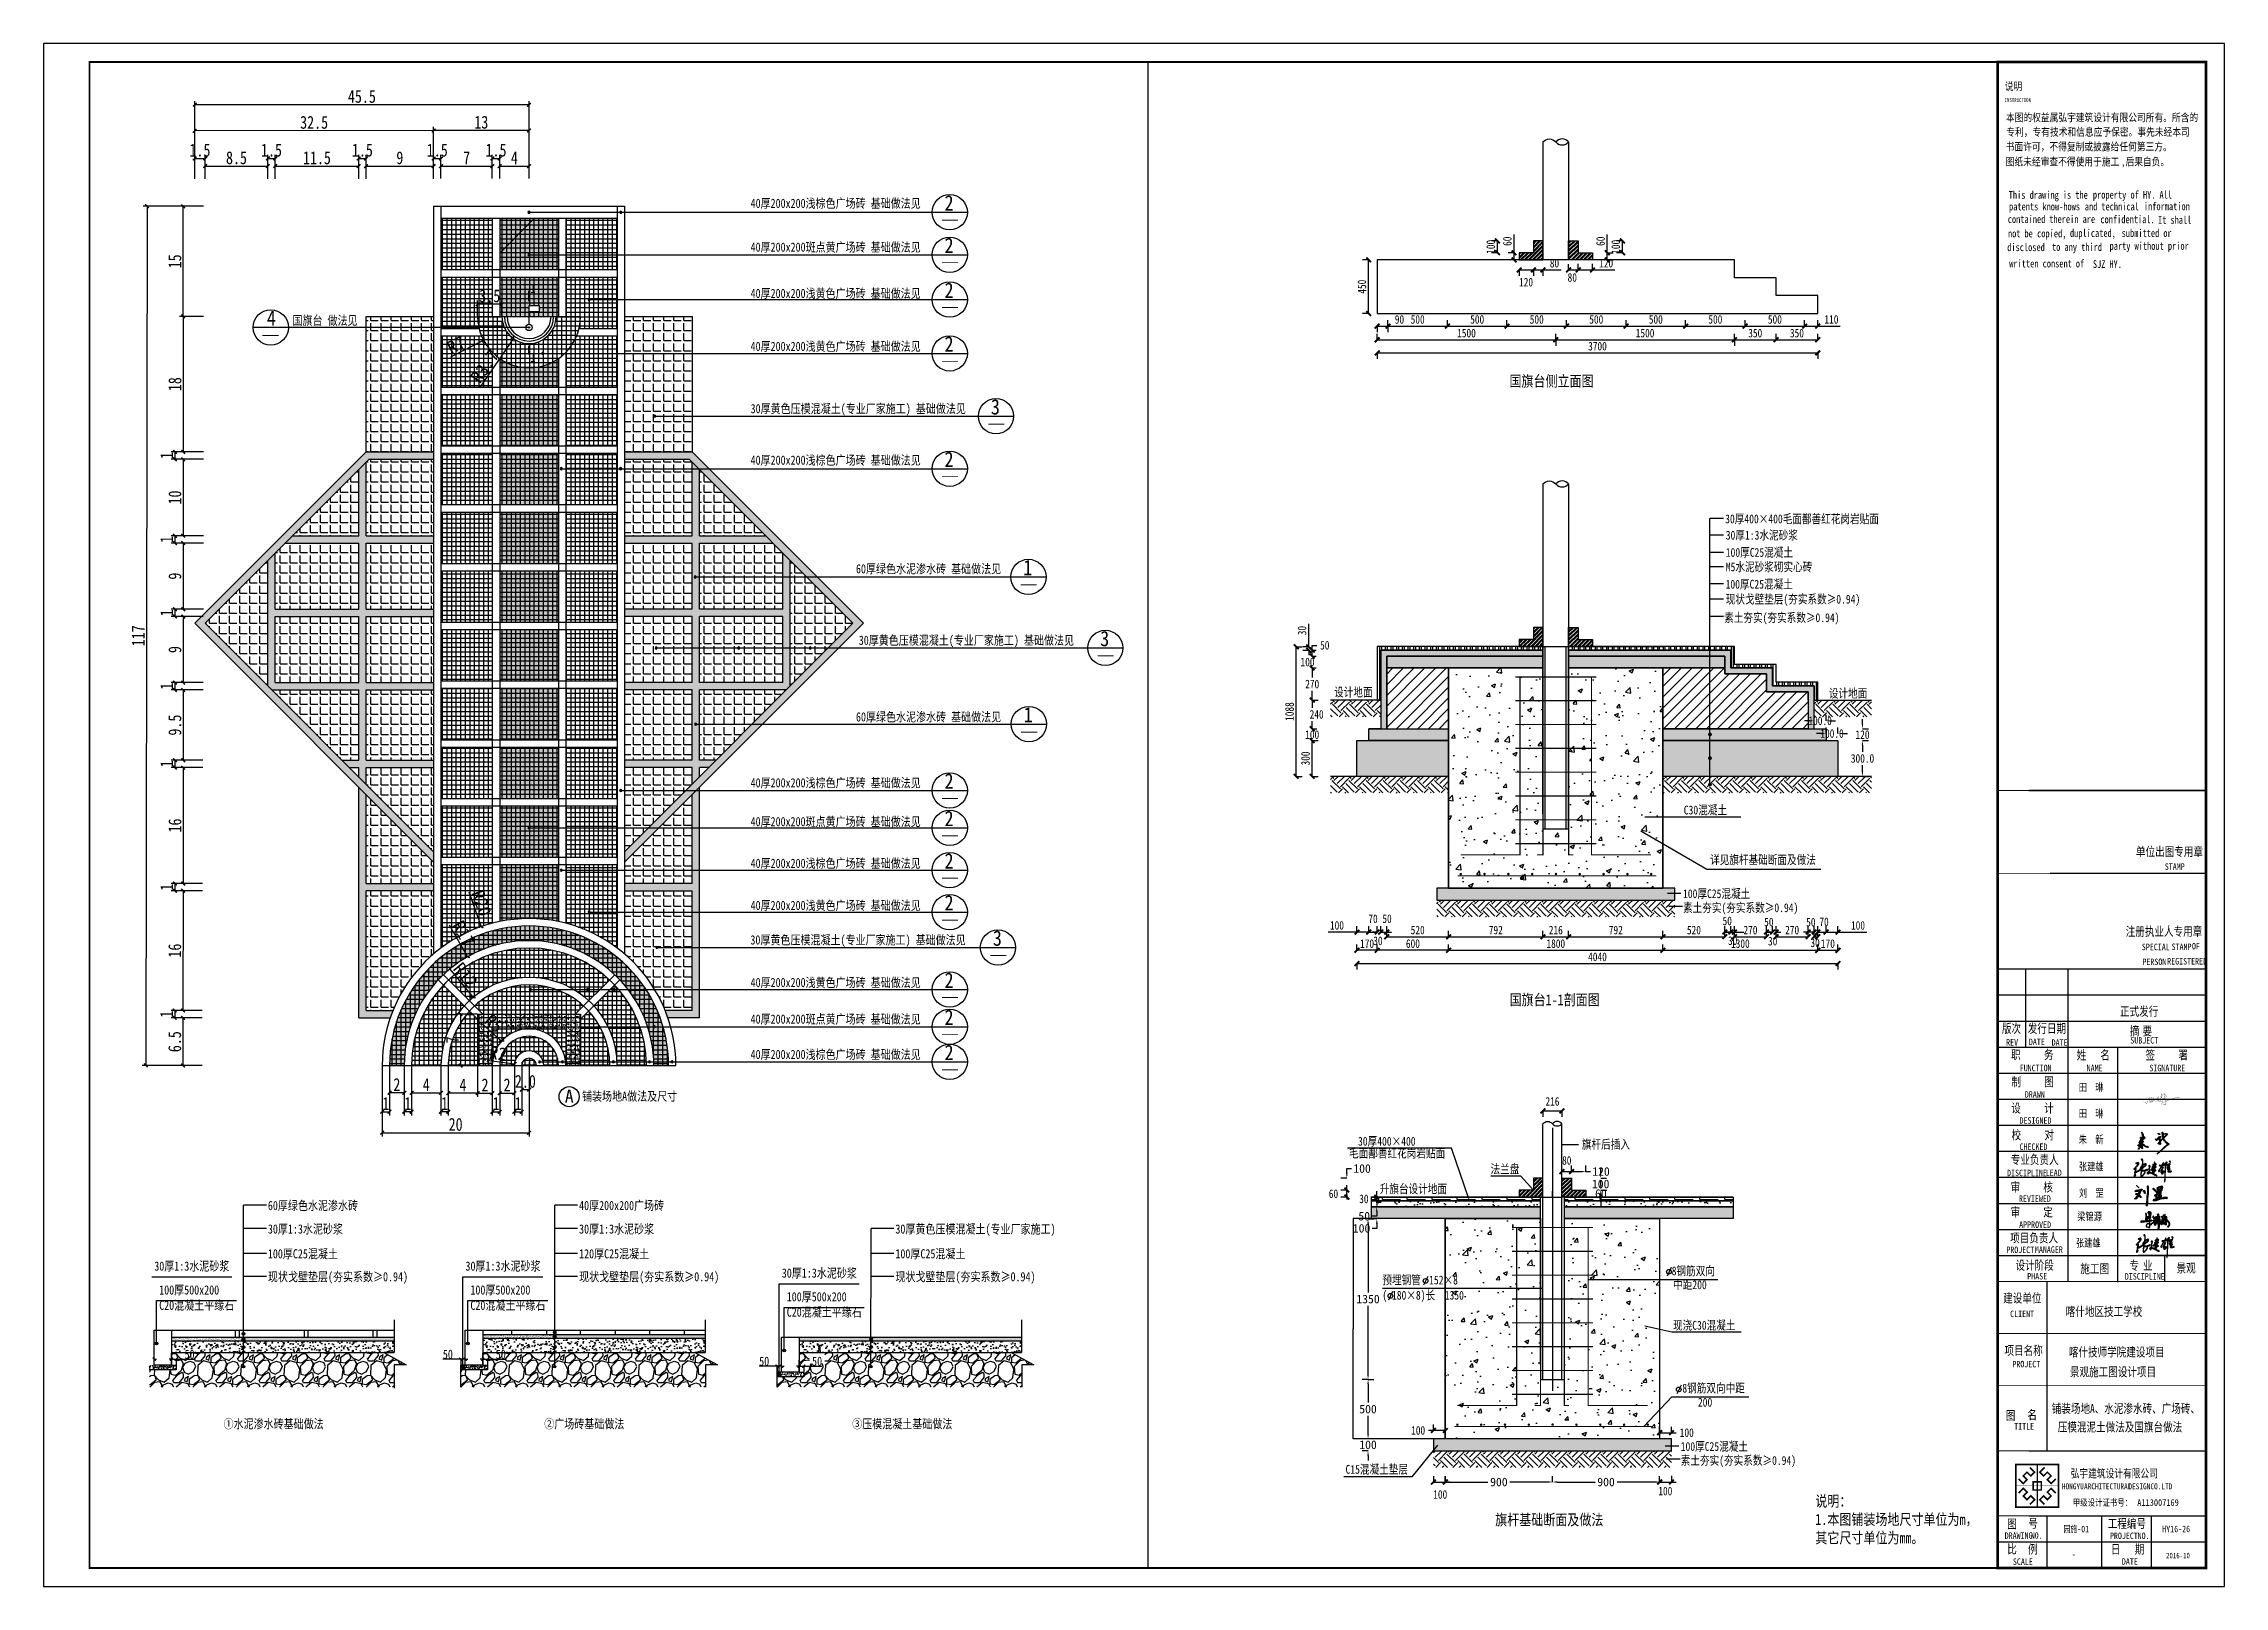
# Model space of a CAD drawing. Header units: inches. Extents: x -2316 to 955, y -265 to 742.
# Drawn here: x -2316 to -1722, y -265 to 155 of the extents above; entities that cross this region are included whole.
import ezdxf
from ezdxf.enums import TextEntityAlignment as Align

# ---------------------------------------------------------------- set-up
doc = ezdxf.new("R2010")
doc.units = ezdxf.units.IN
doc.header["$LTSCALE"] = 1000
doc.header["$MEASUREMENT"] = 0
for name, color, linetype in [('0-BZ', 4, 'Continuous'), ('0zd', 255, 'Continuous'), ('sbdd', 7, 'Continuous'), ('sbdddd', 7, 'Continuous'), ('文字和字符', 7, 'Continuous')]:
    doc.layers.add(name, color=color, linetype=linetype)
doc.styles.add('-宋体', font='', dxfattribs={"width": 0.8})
doc.styles.add('_TEL_DIM', font='simhei.ttf', dxfattribs={"width": 0.8, "height": 3.5})
doc.styles.add('HTZ', font='simhei.ttf', dxfattribs={"width": 0.55})
doc.styles.get("Standard").update_dxf_attribs({"font": ''})
doc.styles.add('宋体', font='', dxfattribs={"width": 0.8})
doc.styles.add('样式 2', font='')
doc.styles.get('-宋体').set_extended_font_data('SimSun')
doc.styles.get('Standard').set_extended_font_data('SimSun')
doc.styles.get('宋体').set_extended_font_data('SimSun')
doc.styles.get('样式 2').set_extended_font_data('SimSun')
doc.dimstyles.get("Standard").update_dxf_attribs({"dimtxt": 0.18, "dimasz": 0.09, "dimexe": 0.18, "dimexo": 0.0625, "dimgap": 0.09, "dimtad": 0, "dimtih": 1, "dimtoh": 1, "dimdec": 1, "dimzin": 0, "dimdsep": 46, "dimtxsty": 'Standard', "dimblk": 'ARCHTICK', "dimcen": 0.09, "dimadec": 0, "dimazin": 0, "dimtfac": 1, "dimtdec": 1, "dimtofl": 0, "dimtmove": 0, "dimatfit": 3, "dimfxl": 1, "dimtolj": 1, "dimtzin": 0, "dimarcsym": 0})
doc.dimstyles.new('STANDARD$0', dxfattribs={"dimtxt": 3.5, "dimasz": 0.25, "dimexe": 2, "dimexo": 0.0625, "dimgap": 0.09, "dimtad": 1, "dimdec": 1, "dimzin": 0, "dimdsep": 46, "dimtxsty": '宋体', "dimblk": 'ARCHTICK', "dimcen": 0.09, "dimadec": 0, "dimazin": 0, "dimtfac": 1, "dimtdec": 1, "dimtofl": 0, "dimtmove": 0, "dimatfit": 3, "dimfxl": 1, "dimtolj": 1, "dimtzin": 0, "dimarcsym": 0})
pattern_1 = [(82.5, (-2168.55356, -228.31415), (-0.3517533, 0.3294818), [0, -0.38, 0, -0.425, 0, -0.40625]), (52.5, (-2168.55356, -228.31415), (-0.186034, 0.811745), [0, -0.205, 0, -0.3425, 0, -0.13125]), (12.5, (-2168.771, -228.5316), (0.5495073, 0.551508), [0, -0.125, 0, -0.45, 0, -0.5875]), (2.5, (-2168.771, -228.5316), (0.376261, 0.686566), [0, -0.0625, 0, -0.295, 0, -0.3375])]
pattern_2 = [(82.5, (-2253.3213, -229.024), (-0.3517533, 0.3294818), [0, -0.38, 0, -0.425, 0, -0.40625]), (52.5, (-2253.3213, -229.024), (-0.186034, 0.811745), [0, -0.205, 0, -0.3425, 0, -0.13125]), (12.5, (-2253.53872, -229.24143), (0.5495073, 0.551508), [0, -0.125, 0, -0.45, 0, -0.5875]), (2.5, (-2253.5387, -229.2414), (0.376261, 0.686566), [0, -0.0625, 0, -0.295, 0, -0.3375])]
pattern_3 = [(95, (-2253.3213, -229.024), (2.29813, 1.92836), [0.3125, -3.4375]), (40, (-2253.3213, -229.024), (-2.62497, 1.80737), [0.25, -2.75]), (145.4514, (-2253.1298, -228.8633), (-0.32683, 3.73573), [0.26558, -2.92143]), (91.184, (-2253.9105, -228.4347), (3.63206, 2.65672), [0.46875, -5.15625]), (141.636, (-2253.608, -228.2133), (-0.11625, 5.6238), [0.39838, -4.38214]), (36.184, (-2253.9105, -228.4347), (-0.11625, 5.6238), [0.375, -4.125]), (66, (-2253.4686, -228.2874), (2.94488, 0.57243), [0.3125, -3.4375]), (11, (-2253.4686, -228.2874), (-1.41962, 2.85337), [0.25, -2.75]), (116.4514, (-2253.2232, -228.2397), (1.52526, 3.4258), [0.26558, -2.92143]), (82.5, (-2253.3213, -229.024), (-0.944972, 1.016624), [0, -2.716667, 0, -2.791667, 0, -2.760417]), (52.5, (-2253.3213, -229.024), (-0.38697, 1.937123), [0, -1.591667, 0, -2.654167, 0, -1.052083]), (12.5, (-2253.9783, -229.681), (1.639242, 1.506337), [0, -1.041667, 0, -3.25, 0, -4.3125]), (2.5, (-2254.273, -229.9756), (1.42329, 2.013166), [0, -1.35417, 0, -2.15833, 0, -3.0625])]
pattern_4 = [(273.0128, (-2254.9712, -218.8888), (5.8925565, -100.173461), [1.12113, -110.9924]), (229.9697, (-2254.91228, -220.00838), (64.8181216, 76.6032346), [1.9239, -190.46604]), (177.5104, (-2256.1497, -221.4815), (123.743687, -5.8925565), [1.35657, -134.30027]), (312.2737, (-2256.97467, -225.25275), (-111.9585737, 123.7436867), [1.75198, -173.44632]), (337.8337, (-2255.79616, -226.5491), (-100.1734607, 41.2478956), [1.71796, -170.0781]), (42.2737, (-2254.20517, -227.1973), (-123.7436867, -111.9585737), [1.75198, -173.44632]), (82.69424, (-2252.9088, -226.0188), (-17.6776695, -135.5287997), [2.3169, -229.37374]), (117.2553, (-2252.61418, -223.7207), (-88.3883476, 170.8841388), [2.1874, -216.55268]), (166.4296, (-2253.6159, -221.77615), (-123.7436867, 29.4627825), [1.75792, -174.03394]), (220.2364, (-2255.32476, -221.3637), (70.710678, 58.925565), [2.00693, -98.3397]), (267.39744, (-2256.85682, -222.66003), (-5.8925565, -135.5287997), [2.5954, -256.9448]), (183.814, (-2251.0821, -219.47805), (-76.603235, -5.892557), [0.88584, -87.6987]), (216.4692, (-2251.966, -219.53697), (88.3883476, 64.8181216), [1.6853, -166.84593]), (270, (-2253.321, -220.539), (5.89256, -5.89256), [1.1785, -10.6066]), (248.1986, (-2254.4409, -220.2441), (17.67767, 41.247896), [0.63465, -62.8301]), (336.8014, (-2254.6766, -220.8333), (-23.570226, 11.785113), [0.8975, -43.97885]), (75.9638, (-2253.8516, -221.1869), (5.892557, 29.462783), [1.45774, -47.1335]), (206.565, (-2253.498, -219.7727), (17.67767, 5.89256), [1.0541, -25.2982]), (61.3895, (-2258.09426, -224.251), (41.2478956, 76.6032346), [1.47667, -146.19038]), (115.3462, (-2257.38715, -222.95466), (41.2478956, -88.3883476), [1.23884, -122.64506]), (338.1986, (-2254.6766, -218.5942), (-41.247896, 17.67767), [1.2693, -62.1955]), (28.6105, (-2253.49806, -219.06557), (-76.6032346, -41.2478956), [1.47667, -146.19038]), (24.444, (-2254.4409, -227.9044), (-41.247896, -17.67767), [1.424, -69.77603]), (339.7751, (-2253.1445, -227.31515), (-94.280904, 35.355339), [1.19315, -118.12203]), (111.8014, (-2248.7251, -224.4278), (-17.67767, 41.247896), [1.2693, -62.1955]), (62.354, (-2249.1965, -223.2493), (-53.0330086, -100.1734607), [1.39692, -138.2952]), (114.444, (-2251.6124, -227.31515), (17.67767, -41.247896), [0.712, -70.48803]), (146.31, (-2249.0786, -224.7813), (-29.46278, 17.67767), [0.4249, -42.0669]), (210.964, (-2249.4322, -224.5456), (23.57023, 11.78511), [1.718, -32.64126]), (231.009, (-2250.90534, -225.42953), (53.0330086, 64.8181216), [1.5921, -157.61603]), (348.69, (-2253.3213, -221.7172), (-17.67767, 5.89256), [1.20185, -28.8444]), (38.1572, (-2252.14278, -221.95292), (111.9585737, 88.3883476), [2.09828, -207.7297]), (105.9454, (-2250.4929, -220.6566), (17.67767, -64.818122), [0.85797, -84.93895]), (135, (-2250.7286, -219.832), (-11.7851, 1e-15), [0.5, -7.8333]), (165.2564, (-2251.19997, -225.3706), (64.818122, -17.6776695), [1.1577, -114.61267]), (93.0128, (-2252.31955, -225.076), (-5.8925565, 100.173461), [2.24227, -109.87127]), (45, (-2252.437, -222.837), (7e-16, 11.7851), [2.1667, -6.1667]), (10.3048, (-2250.90534, -221.30474), (100.1734607, 17.6776695), [1.3176, -130.44395]), (299.0546, (-2249.609, -221.069), (17.67767, -29.462783), [1.21335, -59.4542]), (252.646, (-2249.01972, -222.1297), (-53.0330086, -170.8841388), [1.97554, -195.57895]), (220.4261, (-2249.60898, -224.01532), (-82.4957911, -70.710678), [2.09, -206.90895])]
pattern_5 = [(50, (-10920.494, -4414.09), (63.76485, -5.5787), [6.66752, -73.34274]), (355, (-10920.494, -4414.09), (-12.33524, 66.87012), [5.33402, -58.6744]), (100.45144, (-10915.18, -4414.556), (51.4296, 61.29142), [5.66652, -62.3318]), (46.1842, (-10920.49, -4396.31), (94.878, -14.71486), [10.0013, -110.0141]), (96.63556, (-10912.59, -4397.54), (83.0917, 86.59943), [8.4998, -93.4978]), (351.18415, (-10920.49, -4396.31), (83.0917, 86.59943), [8.001, -88.0112]), (21, (-10911.604, -4400.756), (53.06521, -35.79294), [6.66752, -73.34274]), (326, (-10911.604, -4400.756), (21.63078, 64.466), [5.33402, -58.6742]), (71.45144, (-10907.18, -4403.74), (74.696, 28.67306), [5.66652, -62.33169]), (37.5, (-10920.494, -4414.09), (1.081015, 29.594362), [0, -57.96299, 0, -59.5632, 0, -58.89645]), (7.5, (-10920.494, -4414.09), (23.38696, 35.06332), [0, -33.95991, 0, -56.62949, 0, -22.447325]), (327.5, (-10940.319, -4414.09), (47.456867, -2.005067), [0, -22.22507, 0, -69.34223, 0, -92.01181]), (317.5, (-10949.21, -4414.09), (51.84539, 8.8993), [0, -28.8926, 0, -46.05035, 0, -65.34172])]
pattern_6 = [(45, (-59011.88, 11306.75), (-44.90128, 44.90128), [])]
pattern_7 = [(50, (-5549.723, -1318.2), (63.76485, -5.5787), [6.6675, -73.34274]), (355, (-5549.72, -1318.2), (-12.33524, 66.8701), [5.334, -58.6744]), (100.4514, (-5544.41, -1318.67), (51.4296, 61.2914), [5.6665, -62.3318]), (46.1842, (-5549.72, -1300.42), (94.878, -14.7149), [10.0013, -110.0141]), (96.6356, (-5541.82, -1301.65), (83.0917, 86.5994), [8.4998, -93.4978]), (351.1842, (-5549.72, -1300.42), (83.0917, 86.5994), [8.001, -88.0112]), (21, (-5540.833, -1304.867), (53.0652, -35.79294), [6.6675, -73.34274]), (326, (-5540.83, -1304.87), (21.6308, 64.466), [5.334, -58.6742]), (71.4514, (-5536.41, -1307.85), (74.696, 28.67306), [5.6665, -62.3317]), (37.5, (-5549.723, -1318.202), (1.081015, 29.59436), [0, -57.963, 0, -59.5632, 0, -58.89645]), (7.5, (-5549.723, -1318.202), (23.38696, 35.06332), [0, -33.95991, 0, -56.62949, 0, -22.44732]), (327.5, (-5569.547, -1318.202), (47.45687, -2.00507), [0, -22.22507, 0, -69.34223, 0, -92.0118]), (317.5, (-5578.438, -1318.202), (51.84539, 8.8993), [0, -28.8926, 0, -46.05035, 0, -65.34172])]
pattern_8 = [(45, (-2415.577, -1176.85), (-16.83798, 16.83798), []), (45, (-2404.351, -1176.85), (-16.83798, 16.83798), [])]
pattern_9 = [(95, (-2168.5536, -229.024), (2.29813, 1.92836), [0.3125, -3.4375]), (40, (-2168.5536, -229.024), (-2.62497, 1.80737), [0.25, -2.75]), (145.4514, (-2168.362, -228.8633), (-0.32683, 3.73573), [0.26558, -2.92143]), (91.184, (-2169.143, -228.4347), (3.63206, 2.65672), [0.46875, -5.15625]), (141.636, (-2168.84, -228.2133), (-0.11625, 5.6238), [0.39838, -4.38214]), (36.184, (-2169.143, -228.4347), (-0.11625, 5.6238), [0.375, -4.125]), (66, (-2168.7009, -228.2874), (2.94488, 0.57243), [0.3125, -3.4375]), (11, (-2168.701, -228.2874), (-1.41962, 2.85337), [0.25, -2.75]), (116.4514, (-2168.4555, -228.2397), (1.52526, 3.4258), [0.26558, -2.92143]), (82.5, (-2168.5536, -229.024), (-0.944972, 1.016624), [0, -2.716667, 0, -2.791667, 0, -2.760417]), (52.5, (-2168.5536, -229.024), (-0.38697, 1.937123), [0, -1.591667, 0, -2.654167, 0, -1.052083]), (12.5, (-2169.2106, -229.681), (1.639242, 1.506337), [0, -1.041667, 0, -3.25, 0, -4.3125]), (2.5, (-2169.5052, -229.9756), (1.42329, 2.013166), [0, -1.35417, 0, -2.15833, 0, -3.0625])]
pattern_10 = [(273.0128, (-2170.2035, -218.8888), (5.8925565, -100.173461), [1.12113, -110.9924]), (229.9697, (-2170.14455, -220.00838), (64.8181216, 76.6032346), [1.9239, -190.46604]), (177.5104, (-2171.382, -221.4815), (123.743687, -5.8925565), [1.35657, -134.30027]), (312.2737, (-2172.20695, -225.25275), (-111.9585737, 123.7436867), [1.75198, -173.44632]), (337.8337, (-2171.02843, -226.5491), (-100.1734607, 41.2478956), [1.71796, -170.0781]), (42.2737, (-2169.43744, -227.1973), (-123.7436867, -111.9585737), [1.75198, -173.44632]), (82.69424, (-2168.14108, -226.0188), (-17.6776695, -135.5287997), [2.3169, -229.37374]), (117.2553, (-2167.84645, -223.7207), (-88.3883476, 170.8841388), [2.1874, -216.55268]), (166.4296, (-2168.8482, -221.77615), (-123.7436867, 29.4627825), [1.75792, -174.03394]), (220.2364, (-2170.557, -221.3637), (70.710678, 58.925565), [2.00693, -98.3397]), (267.39744, (-2172.0891, -222.66003), (-5.8925565, -135.5287997), [2.5954, -256.9448]), (183.814, (-2166.3144, -219.47805), (-76.603235, -5.892557), [0.88584, -87.6987]), (216.4692, (-2167.19827, -219.53697), (88.3883476, 64.8181216), [1.6853, -166.84593]), (270, (-2168.5536, -220.539), (5.89256, -5.89256), [1.1785, -10.6066]), (248.1986, (-2169.6731, -220.2441), (17.67767, 41.247896), [0.63465, -62.8301]), (336.8014, (-2169.9088, -220.8333), (-23.570226, 11.785113), [0.8975, -43.97885]), (75.9638, (-2169.0839, -221.1869), (5.892557, 29.462783), [1.45774, -47.1335]), (206.565, (-2168.7303, -219.7727), (17.67767, 5.89256), [1.0541, -25.2982]), (61.3895, (-2173.32653, -224.251), (41.2478956, 76.6032346), [1.47667, -146.19038]), (115.3462, (-2172.6194, -222.95466), (41.2478956, -88.3883476), [1.23884, -122.64506]), (338.1986, (-2169.9088, -218.5942), (-41.247896, 17.67767), [1.2693, -62.1955]), (28.6105, (-2168.73034, -219.06557), (-76.6032346, -41.2478956), [1.47667, -146.19038]), (24.444, (-2169.6731, -227.9044), (-41.247896, -17.67767), [1.424, -69.77603]), (339.7751, (-2168.3768, -227.31515), (-94.280904, 35.355339), [1.19315, -118.12203]), (111.8014, (-2163.9574, -224.4278), (-17.67767, 41.247896), [1.2693, -62.1955]), (62.354, (-2164.42877, -223.2493), (-53.0330086, -100.1734607), [1.39692, -138.2952]), (114.444, (-2166.8447, -227.31515), (17.67767, -41.247896), [0.712, -70.48803]), (146.31, (-2164.311, -224.7813), (-29.46278, 17.67767), [0.4249, -42.0669]), (210.964, (-2164.6645, -224.5456), (23.57023, 11.78511), [1.718, -32.64126]), (231.009, (-2166.1376, -225.42953), (53.0330086, 64.8181216), [1.5921, -157.61603]), (348.69, (-2168.5536, -221.7172), (-17.67767, 5.89256), [1.20185, -28.8444]), (38.1572, (-2167.37505, -221.95292), (111.9585737, 88.3883476), [2.09828, -207.7297]), (105.9454, (-2165.7251, -220.6566), (17.67767, -64.818122), [0.85797, -84.93895]), (135, (-2165.961, -219.832), (-11.7851, 1e-15), [0.5, -7.8333]), (165.2564, (-2166.43224, -225.3706), (64.818122, -17.6776695), [1.1577, -114.61267]), (93.0128, (-2167.5518, -225.076), (-5.8925565, 100.173461), [2.24227, -109.87127]), (45, (-2167.67, -222.837), (7e-16, 11.7851), [2.1667, -6.1667]), (10.3048, (-2166.1376, -221.30474), (100.1734607, 17.6776695), [1.3176, -130.44395]), (299.0546, (-2164.8412, -221.069), (17.67767, -29.462783), [1.21335, -59.4542]), (252.646, (-2164.252, -222.1297), (-53.0330086, -170.8841388), [1.97554, -195.57895]), (220.4261, (-2164.84125, -224.01532), (-82.4957911, -70.710678), [2.09, -206.90895])]
pattern_11 = [(95, (-2082.3951, -229.024), (2.29813, 1.92836), [0.3125, -3.4375]), (40, (-2082.395, -229.024), (-2.62497, 1.80737), [0.25, -2.75]), (145.4514, (-2082.2036, -228.8633), (-0.32683, 3.73573), [0.26558, -2.92143]), (91.184, (-2082.9844, -228.4347), (3.63206, 2.65672), [0.46875, -5.15625]), (141.636, (-2082.6817, -228.2133), (-0.11625, 5.6238), [0.39838, -4.38214]), (36.184, (-2082.9844, -228.4347), (-0.11625, 5.6238), [0.375, -4.125]), (66, (-2082.5425, -228.2874), (2.94488, 0.57243), [0.3125, -3.4375]), (11, (-2082.5425, -228.2874), (-1.41962, 2.85337), [0.25, -2.75]), (116.4514, (-2082.297, -228.2397), (1.52526, 3.4258), [0.26558, -2.92143]), (82.5, (-2082.3951, -229.024), (-0.944972, 1.016624), [0, -2.716667, 0, -2.791667, 0, -2.760417]), (52.5, (-2082.3951, -229.024), (-0.38697, 1.937123), [0, -1.591667, 0, -2.654167, 0, -1.052083]), (12.5, (-2083.0522, -229.681), (1.639242, 1.506337), [0, -1.041667, 0, -3.25, 0, -4.3125]), (2.5, (-2083.3468, -229.9756), (1.42329, 2.013166), [0, -1.35417, 0, -2.15833, 0, -3.0625])]
pattern_12 = [(273.0128, (-2084.04506, -218.8888), (5.8925565, -100.173461), [1.12113, -110.9924]), (229.9697, (-2083.98614, -220.00838), (64.8181216, 76.6032346), [1.9239, -190.46604]), (177.5104, (-2085.22357, -221.4815), (123.743687, -5.8925565), [1.35657, -134.30027]), (312.2737, (-2086.04853, -225.25275), (-111.9585737, 123.7436867), [1.75198, -173.44632]), (337.8337, (-2084.87, -226.5491), (-100.1734607, 41.2478956), [1.71796, -170.0781]), (42.2737, (-2083.27903, -227.1973), (-123.7436867, -111.9585737), [1.75198, -173.44632]), (82.69424, (-2081.98267, -226.0188), (-17.6776695, -135.5287997), [2.3169, -229.37374]), (117.2553, (-2081.68804, -223.7207), (-88.3883476, 170.8841388), [2.1874, -216.55268]), (166.4296, (-2082.68977, -221.77615), (-123.7436867, 29.4627825), [1.75792, -174.03394]), (220.2364, (-2084.3986, -221.3637), (70.710678, 58.925565), [2.00693, -98.3397]), (267.39744, (-2085.93068, -222.66003), (-5.8925565, -135.5287997), [2.5954, -256.9448]), (183.814, (-2080.156, -219.47805), (-76.603235, -5.892557), [0.88584, -87.6987]), (216.4692, (-2081.03986, -219.53697), (88.3883476, 64.8181216), [1.6853, -166.84593]), (270, (-2082.395, -220.539), (5.89256, -5.89256), [1.1785, -10.6066]), (248.1986, (-2083.5147, -220.2441), (17.67767, 41.247896), [0.63465, -62.8301]), (336.8014, (-2083.7504, -220.8333), (-23.570226, 11.785113), [0.8975, -43.97885]), (75.9638, (-2082.9255, -221.1869), (5.892557, 29.462783), [1.45774, -47.1335]), (206.565, (-2082.572, -219.7727), (17.67767, 5.89256), [1.0541, -25.2982]), (61.3895, (-2087.1681, -224.251), (41.2478956, 76.6032346), [1.47667, -146.19038]), (115.3462, (-2086.461, -222.95466), (41.2478956, -88.3883476), [1.23884, -122.64506]), (338.1986, (-2083.7504, -218.5942), (-41.247896, 17.67767), [1.2693, -62.1955]), (28.6105, (-2082.5719, -219.06557), (-76.6032346, -41.2478956), [1.47667, -146.19038]), (24.444, (-2083.5147, -227.9044), (-41.247896, -17.67767), [1.424, -69.77603]), (339.7751, (-2082.21837, -227.31515), (-94.280904, 35.355339), [1.19315, -118.12203]), (111.8014, (-2077.799, -224.4278), (-17.67767, 41.247896), [1.2693, -62.1955]), (62.354, (-2078.27036, -223.2493), (-53.0330086, -100.1734607), [1.39692, -138.2952]), (114.444, (-2080.6863, -227.31515), (17.67767, -41.247896), [0.712, -70.48803]), (146.31, (-2078.1525, -224.7813), (-29.46278, 17.67767), [0.4249, -42.0669]), (210.964, (-2078.506, -224.5456), (23.57023, 11.78511), [1.718, -32.64126]), (231.009, (-2079.9792, -225.42953), (53.0330086, 64.8181216), [1.5921, -157.61603]), (348.69, (-2082.3951, -221.7172), (-17.67767, 5.89256), [1.20185, -28.8444]), (38.1572, (-2081.21663, -221.95292), (111.9585737, 88.3883476), [2.09828, -207.7297]), (105.9454, (-2079.5667, -220.6566), (17.67767, -64.818122), [0.85797, -84.93895]), (135, (-2079.8024, -219.832), (-11.7851, 1e-15), [0.5, -7.8333]), (165.2564, (-2080.2738, -225.3706), (64.818122, -17.6776695), [1.1577, -114.61267]), (93.0128, (-2081.3934, -225.076), (-5.8925565, 100.173461), [2.24227, -109.87127]), (45, (-2081.511, -222.837), (7e-16, 11.7851), [2.1667, -6.1667]), (10.3048, (-2079.9792, -221.30474), (100.1734607, 17.6776695), [1.3176, -130.44395]), (299.0546, (-2078.6828, -221.069), (17.67767, -29.462783), [1.21335, -59.4542]), (252.646, (-2078.09358, -222.1297), (-53.0330086, -170.8841388), [1.97554, -195.57895]), (220.4261, (-2078.68283, -224.01532), (-82.4957911, -70.710678), [2.09, -206.90895])]
pattern_13 = [(45, (-2704.5359, -215.8929), (4e-17, 0.565685425), [1.2, -0.4]), (135, (-2704.25306, -215.61004), (4e-17, 0.565685425), [1.2, -0.4])]
pattern_14 = [(0, (-2704.5359, -215.8929), (0, 0.625), []), (90, (-2704.5359, -215.8929), (-0.625, 4e-17), [])]
pattern_15 = [(0, (-2704.5359, -215.8929), (0, 1.375), [1, -0.375]), (90, (-2704.5359, -215.8929), (-1.375, 8e-17), [1, -0.375])]

msp = doc.modelspace()

# ---------------------------------------------------------------- texts
at = {"color": 32, "linetype": 'Continuous', "style": '宋体', "width": 0.8}
for p in [(-2123.91, 110.36), (-2123.91, 40.41), (-2123.91, -47.46), (-2123.91, -69.38), (-2123.91, -121.44)]:
    msp.add_text('40厚200x200浅棕色广场砖 基础做法见', height=2.5, dxfattribs=at).set_placement(p)
at = {"color": 7, "linetype": 'Continuous', "style": '宋体'}
for s, height, width, p, p2 in [('2', 4.16, 0.83237, (-2071.09, 109.63), (-2068.62, 109.63)), ('-', 2.51, 4.307692, (-2073.45, 106.03), (-2065.75, 106.03)), ('2', 4.16, 0.83237, (-2071.09, 98.06), (-2068.62, 98.06)), ('-', 2.51, 4.307692, (-2073.45, 94.46), (-2065.75, 94.46)), ('2', 4.16, 0.83237, (-2071.09, 85.85), (-2068.62, 85.85)), ('-', 2.51, 4.307692, (-2073.45, 82.25), (-2065.75, 82.25)), ('4', 4.16, 0.83237, (-2255.67, 78.26), (-2253.21, 78.26)), ('-', 2.51, 4.307692, (-2258.54, 74.66), (-2250.84, 74.66)), ('2', 4.16, 0.83237, (-2071.09, 71.19), (-2068.62, 71.19)), ('-', 2.51, 4.307692, (-2073.45, 67.59), (-2065.75, 67.59)), ('3', 4.16, 0.83237, (-2058.47, 54.08), (-2056, 54.08)), ('-', 2.51, 4.307692, (-2060.83, 50.48), (-2053.13, 50.48)), ('2', 4.16, 0.83237, (-2071.09, 39.79), (-2068.62, 39.79)), ('-', 2.51, 4.307692, (-2073.45, 36.19), (-2065.75, 36.19)), ('1', 4.16, 0.83237, (-2049.64, 10.31), (-2047.18, 10.31)), ('-', 2.51, 4.307692, (-2052.01, 6.7), (-2044.31, 6.7)), ('3', 4.16, 0.83237, (-2028.69, -9.02), (-2026.23, -9.02)), ('-', 2.51, 4.307692, (-2031.05, -12.62), (-2023.35, -12.62)), ('1', 4.16, 0.83237, (-2049.51, -29.76), (-2047.05, -29.76)), ('-', 2.51, 4.307692, (-2051.87, -33.36), (-2044.17, -33.36)), ('2', 4.16, 0.83237, (-2071.09, -47.83), (-2068.62, -47.83)), ('-', 2.51, 4.307692, (-2073.45, -51.44), (-2065.75, -51.44)), ('2', 4.16, 0.83237, (-2071.09, -58.01), (-2068.62, -58.01)), ('-', 2.51, 4.307692, (-2073.45, -61.62), (-2065.75, -61.62)), ('2', 4.16, 0.83237, (-2071.09, -69.56), (-2068.62, -69.56)), ('-', 2.51, 4.307692, (-2073.45, -73.16), (-2065.75, -73.16)), ('2', 4.16, 0.83237, (-2071.09, -80.96), (-2068.62, -80.96)), ('-', 2.51, 4.307692, (-2073.45, -84.56), (-2065.75, -84.56)), ('3', 4.16, 0.83237, (-2057.93, -90.6), (-2055.47, -90.6)), ('-', 2.51, 4.307692, (-2060.29, -94.2), (-2052.59, -94.2)), ('2', 4.16, 0.83237, (-2071.09, -102.06), (-2068.62, -102.06)), ('-', 2.51, 4.307692, (-2073.45, -105.66), (-2065.75, -105.66)), ('2', 4.16, 0.83237, (-2071.09, -112.17), (-2068.62, -112.17)), ('-', 2.51, 4.307692, (-2073.45, -115.77), (-2065.75, -115.77)), ('2', 4.16, 0.83237, (-2071.09, -121.73), (-2068.62, -121.73)), ('-', 2.51, 4.307692, (-2073.45, -125.33), (-2065.75, -125.33))]:
    msp.add_text(s, height=height, dxfattribs=dict(at, width=width)).set_placement(p, p2, align=Align.FIT)
at = {"color": 40, "linetype": 'Continuous', "style": '宋体', "width": 0.8}
for p in [(-2123.91, 98.42), (-2123.91, -58.03), (-2123.91, -111.81)]:
    msp.add_text('40厚200x200斑点黄广场砖 基础做法见', height=2.5, dxfattribs=at).set_placement(p)
at = {"color": 4, "linetype": 'Continuous', "style": '宋体', "width": 0.8}
msp.add_text('1', height=2.5, dxfattribs=at).set_placement((-2183.88, 87.18))
at = {"color": 51, "linetype": 'Continuous', "style": '宋体', "width": 0.8}
for p in [(-2123.91, 85.82), (-2123.91, 71.4), (-2123.91, -80.86), (-2123.91, -101.85)]:
    msp.add_text('40厚200x200浅黄色广场砖 基础做法见', height=2.5, dxfattribs=at).set_placement(p)
at = {"color": 7, "linetype": 'Continuous', "style": '宋体', "width": 0.8}
for s, p in [('国旗台 做法见', (-2248.69, 78.47)), ('30厚黄色压模混凝土(专业厂家施工) 基础做法见', (-2123.91, 54.44)), ('30厚黄色压模混凝土(专业厂家施工) 基础做法见', (-2094.45, -8.64)), ('30厚黄色压模混凝土(专业厂家施工) 基础做法见', (-2123.96, -90.24))]:
    msp.add_text(s, height=2.5, dxfattribs=at).set_placement(p)
at = {"color": 4, "style": '宋体', "width": 0.8}
msp.add_text('1', height=2.5, dxfattribs=at).set_placement((-2183.88, 68.41))
at = {"color": 0, "style": 'HTZ', "width": 0.8}
for s, height, p in [('国旗台侧立面图', 3, (-1917.21, 61.69, -6.58)), ('国旗台1-1剖面图', 3, (-1917.17, -106.81, -6.58)), ('铺装场地A做法及尺寸', 2.5, (-2169.82, -132.81)), ('①水泥渗水砖基础做法', 2.5, (-2267.47, -222.03)), ('②广场砖基础做法', 2.5, (-2180.12, -222.03)), ('③压模混凝土基础做法', 2.5, (-2096.24, -222.03)), ('旗杆基础断面及做法', 3, (-1921.09, -248.42))]:
    msp.add_text(s, height=height, dxfattribs=at).set_placement(p)
at = {"color": 91, "linetype": 'Continuous', "style": '宋体', "width": 0.8}
for p in [(-2095.21, 10.82), (-2095.21, -29.51)]:
    msp.add_text('60厚绿色水泥渗水砖 基础做法见', height=2.5, dxfattribs=at).set_placement(p)
at = {"style": '宋体', "width": 0.8}
for s, p in [('60厚绿色水泥渗水砖 ', (-2255.39, -162.58)), ('40厚200x200广场砖', (-2170.63, -162.58)), ('30厚1:3水泥砂浆 ', (-2255.39, -168.98)), ('30厚1:3水泥砂浆 ', (-2170.63, -168.98)), ('30厚黄色压模混凝土(专业厂家施工) ', (-2084.47, -168.98)), ('100厚C25混凝土 ', (-2255.39, -175.73)), ('120厚C25混凝土 ', (-2170.63, -175.73)), ('100厚C25混凝土 ', (-2084.47, -175.73)), ('现状戈壁垫层(夯实系数≥0.94)  ', (-2255.39, -181.97)), ('现状戈壁垫层(夯实系数≥0.94)  ', (-2170.63, -181.97)), ('现状戈壁垫层(夯实系数≥0.94)  ', (-2084.47, -181.97))]:
    msp.add_text(s, height=2.5, dxfattribs=at).set_placement(p)
at = {"color": 0, "insert": (-2174.5, -129.8), "char_height": 3.5, "width": 3.6075, "attachment_point": 1}
msp.add_mtext('A', dxfattribs=at)
at = {"attachment_point": 1}
for s, insert, char_height, width, style in [('{\\W0.8;30厚1:3水泥砂浆}', (-2286.34, -176.58), 2.5, 50.9244, '样式 2'), ('{\\W0.8;30厚1:3水泥砂浆}', (-2201.57, -176.58), 2.5, 50.9244, '样式 2'), ('{\\W0.8;30厚1:3水泥砂浆}', (-2115.41, -178.48), 2.5, 50.9244, '样式 2'), ('{\\W0.8;100厚500x200\\PC20混凝土平缘石}', (-2285, -183.08), 2.5, 50.9244, '样式 2'), ('{\\W0.8;100厚500x200\\PC20混凝土平缘石}', (-2200.23, -183.08), 2.5, 50.9244, '样式 2'), ('{\\W0.8;100厚500x200\\PC20混凝土平缘石}', (-2114.07, -184.93), 2.5, 50.9244, '样式 2'), ('{\\W0.8;说明：\\P1.本图铺装场地尺寸单位为m，\\P其它尺寸单位为mm。}', (-1833.9, -240.32), 3, 76.6279, '宋体')]:
    msp.add_mtext(s, dxfattribs=dict(at, insert=insert, char_height=char_height, width=width, style=style))
at = {"char_height": 2.9167, "attachment_point": 5, "style": '宋体'}
for insert in [(-2276.73, -201.86), (-2206.37, -201.86), (-2191.96, -201.86), (-2120.21, -203.76), (-2105.8, -203.76)]:
    msp.add_mtext('\\A1;{\\H0.85714x;\\W0.8;50}', dxfattribs=dict(at, insert=insert))
at = {"layer": '文字和字符', "color": 1, "style": '-宋体', "width": 0.75}
for s, height, p in [('铺装场地A、水泥渗水砖、广场砖、', 2.4829, (-1769.5, -217.84)), ('压模混泥土做法及国旗台做法', 2.4829, (-1767.86, -222.89)), ('园施-01', 1.774, (-1766.29, -250.3)), ('HY16-26', 1.774, (-1739.41, -250.3))]:
    msp.add_text(s, height=height, dxfattribs=at).set_placement(p)

# ---------------------------------------------------------------- blocks, each defined once
blk = doc.blocks.new('logo')
at = {"color": 6}
blk.add_line((1004, 2011), (1004, 0), dxfattribs=at)
at = {"color": 6, "const_width": 74.6}
for points in [[(0, 2011), (2008, 2011), (2008, 0), (0, 0)], [(809, 1198), (1199, 1198), (1199, 813), (809, 813)]]:
    blk.add_lwpolyline(points, close=True, dxfattribs=at)
at = {"color": 6}
blk.add_lwpolyline([(0, 2011), (2008, 2011), (2008, 0), (0, 0)], close=True, dxfattribs=at)
for points, const_width in [([(660, 1874), (883, 1654), (704, 1475), (526, 1653), (350, 1477), (528, 1299), (350, 1120), (129, 1340)], 74.6), ([(1004, 2011), (1004, 0)], 15.2), ([(1348, 1874), (1125, 1654), (1304, 1475), (1482, 1653), (1658, 1477), (1480, 1299), (1659, 1120), (1879, 1340)], 74.6), ([(0, 1006), (2008, 1006)], 15.2), ([(660, 137), (883, 357), (704, 536), (526, 358), (350, 534), (528, 712), (350, 891), (129, 671)], 74.6), ([(1348, 137), (1125, 357), (1304, 536), (1482, 358), (1658, 534), (1480, 712), (1659, 891), (1879, 671)], 74.6)]:
    blk.add_lwpolyline(points, dxfattribs=dict(at, const_width=const_width))
blk = doc.blocks.new('qmzx01')
h = blk.add_hatch(color=256)
h.paths.add_polyline_path([(814930, 31810), (814638, 31524), (814644, 31539), (814668, 31584), (814889, 32014), (814872, 32035), (814815, 32118), (814751, 32167), (814700, 32148), (814712, 32126), (814741, 32066), (814801, 32001), (814548, 31441), (814558, 31411), (814578, 31401), (814598, 31416), (814931, 31730), (814926, 31558), (814703, 31367), (814659, 31325), (814592, 31277), (814540, 31234), (814456, 31184), (814397, 31149), (814396, 31123), (814396, 31106), (814421, 31095), (814502, 31028), (814521, 31015), (814545, 31008), (814593, 30941), (814450, 30687), (814442, 30665), (814440, 30639), (814443, 30625), (814475, 30625), (814475, 30639), (814634, 30900), (814661, 30880), (814698, 30865), (814772, 30847), (814813, 30833), (814857, 30789), (814895, 30738), (814926, 30695), (814959, 30693), (814987, 30712), (814974, 30751), (814951, 30892), (814938, 31016), (814942, 31085), (814948, 31126), (814953, 31194), (814948, 31288), (815003, 31260), (815049, 31207), (815178, 31068), (815254, 31008), (815370, 30953), (815391, 30936), (815490, 30907), (815568, 30898), (815593, 30896), (815633, 30886), (815677, 30853), (815707, 30836), (815733, 30845), (815749, 30881), (815728, 30926), (815623, 30971), (815474, 31010), (815406, 31036), (815309, 31084), (815227, 31163), (815160, 31214), (815095, 31268), (815030, 31310), (814963, 31339), (814962, 31467), (815082, 31627), (815082, 31659), (815052, 31682), (815019, 31674), (814977, 31631), (814988, 31778), (815291, 32045), (815291, 32115), (815281, 32145), (815179, 32273), (815153, 32306), (815118, 32336), (815070, 32415), (815055, 32437), (815058, 32460), (815067, 32509), (814942, 32792), (814935, 32806), (814919, 32819), (814905, 32822), (814889, 32819), (814860, 32803), (814887, 32725), (814929, 32652), (814954, 32572), (814981, 32503), (814985, 32468)])
h.paths.add_polyline_path([(815041, 32371), (815058, 32340), (815219, 32126), (815223, 32085), (815218, 32058), (814987, 31839)], flags=16)
h.paths.add_polyline_path([(814899, 31476), (814903, 31458), (814876, 31440), (814873, 31436), (814866, 31410), (814850, 31388), (814622, 30985), (814593, 31026), (814568, 31048), (814540, 31073), (814511, 31099), (814493, 31115), (814500, 31139), (814537, 31167), (814588, 31196), (814662, 31246), (814732, 31297), (814844, 31406), (814871, 31434)], flags=16)
h.paths.add_polyline_path([(814911, 31397), (814899, 31318), (814898, 31215), (814896, 31165), (814885, 31093), (814881, 31026), (814892, 30925), (814903, 30828), (814895, 30829), (814877, 30855), (814854, 30877), (814832, 30887), (814791, 30899), (814732, 30914), (814699, 30922), (814655, 30939)], flags=16)
for points in [[(814889, 32819), (814905, 32822), (814919, 32819), (814935, 32806), (814942, 32792), (815067, 32509), (815058, 32460), (815056, 32449), (815057, 32434), (815070, 32415), (815118, 32336), (815153, 32306), (815179, 32273), (815281, 32145), (815291, 32115), (815291, 32045), (814988, 31778), (814977, 31631), (815019, 31674), (815052, 31682), (815082, 31659), (815082, 31627), (814962, 31467), (814963, 31339), (815030, 31310), (815095, 31268), (815160, 31214), (815227, 31163), (815309, 31084), (815406, 31036), (815474, 31010), (815623, 30971), (815728, 30926), (815749, 30881), (815733, 30845), (815707, 30836), (815677, 30853), (815633, 30886), (815593, 30896), (815568, 30898), (815490, 30907), (815391, 30936), (815370, 30953), (815254, 31008), (815178, 31068), (815049, 31207), (815003, 31260), (814958, 31283), (814949, 31280), (814953, 31194), (814948, 31126), (814942, 31085), (814938, 31016), (814951, 30892), (814974, 30751), (814987, 30712), (814959, 30693), (814926, 30695), (814895, 30738), (814857, 30789), (814813, 30833), (814772, 30847), (814698, 30865), (814661, 30880), (814641, 30895), (814628, 30889), (814475, 30639), (814475, 30625), (814463, 30625), (814443, 30625), (814440, 30639), (814442, 30665), (814450, 30687), (814589, 30934), (814585, 30952), (814545, 31008), (814521, 31015), (814502, 31028), (814421, 31095), (814396, 31106), (814396, 31123), (814397, 31149), (814456, 31184), (814540, 31234), (814592, 31277), (814659, 31325), (814703, 31367), (814916, 31549), (814926, 31563), (814931, 31730), (814598, 31416), (814578, 31401), (814558, 31411), (814548, 31441), (814801, 32001), (814741, 32066), (814712, 32126), (814700, 32148), (814751, 32167), (814815, 32118), (814872, 32035), (814889, 32014), (814668, 31584), (814644, 31539), (814638, 31524), (814930, 31810), (814985, 32468), (814981, 32503), (814954, 32572), (814929, 32652), (814887, 32725), (814860, 32803), (814889, 32819)], [(814911, 31397), (814660, 30949), (814666, 30935), (814699, 30922), (814732, 30914), (814791, 30899), (814832, 30887), (814854, 30877), (814877, 30855), (814895, 30829), (814903, 30828), (814892, 30925), (814881, 31026), (814885, 31093), (814896, 31165), (814898, 31215), (814899, 31318), (814911, 31397)], [(815040, 32361), (814989, 31850), (814997, 31848), (815218, 32058), (815223, 32085), (815219, 32126), (815058, 32340), (815046, 32362)]]:
    blk.add_lwpolyline(points, close=True)
blk.add_lwpolyline([(814899, 31476), (814871, 31434), (814844, 31406), (814732, 31297), (814662, 31246), (814588, 31196), (814537, 31167), (814500, 31139), (814493, 31115), (814511, 31099), (814540, 31073), (814568, 31048), (814593, 31026), (814616, 30993), (814624, 30987), (814850, 31388), (814866, 31410), (814873, 31438), (814903, 31458), (814899, 31476)])
blk = doc.blocks.new('qmzx02')
h = blk.add_hatch(color=256)
h.paths.add_polyline_path([(813108, 27258), (813478, 27591), (813494, 27645), (813493, 27674), (813459, 27704), (813418, 27713), (813343, 27693), (813266, 27688), (813195, 27681), (813234, 27684), (813260, 27685), (813321, 27686), (813372, 27686), (813410, 27682), (813432, 27669), (813446, 27654), (813440, 27637), (813077, 27305), (813071, 27319), (813067, 27345), (813063, 27399), (813040, 27530), (813027, 27644), (813014, 27764), (813025, 27758), (813066, 27696), (813093, 27675), (813100, 27676), (813061, 27716), (813041, 27762), (813021, 27788), (813031, 27804), (813031, 27821), (812997, 27871), (812945, 27861), (812933, 27814), (812939, 27701), (812970, 27540), (813017, 27254), (812719, 26948), (812717, 26967), (812693, 27135), (812693, 27169), (812697, 27230), (812779, 27327), (812806, 27387), (812776, 27419), (812718, 27426), (812652, 27377), (812446, 27160), (812398, 27126), (812336, 27116), (812270, 27165), (812270, 27148), (812265, 27124), (812285, 27067), (812317, 27011), (812359, 26995), (812396, 27002), (812410, 27031), (812439, 27062), (812454, 27085), (812491, 27121), (812494, 27140), (812549, 27194), (812599, 27272), (812664, 27328), (812692, 27355), (812723, 27370), (812709, 27357), (812690, 27334), (812661, 27296), (812646, 27239), (812634, 27187), (812642, 27145), (812663, 27064), (812692, 26900), (812631, 26832), (812574, 26765), (812536, 26729), (812535, 26674), (812571, 26642), (812605, 26606), (812746, 26580), (812778, 26611), (812764, 26669), (812763, 26714), (812737, 26877), (813039, 27202), (813070, 27116), (813150, 26972), (813209, 26927), (813245, 26860), (813288, 26806), (813447, 26685), (813498, 26654), (813494, 26609), (812548, 25733), (812499, 25682), (812427, 25595), (812464, 25613), (813545, 26539), (813617, 26566), (813660, 26610), (813637, 26666), (813613, 26679), (813574, 26706), (813481, 26779), (813405, 26827), (813353, 26863), (813305, 26927), (813257, 26984), (813214, 27030), (813177, 27081), (813137, 27131), (813096, 27240)])
h.paths.add_polyline_path([(812698, 26846), (812701, 26820), (812712, 26731), (812723, 26633), (812700, 26631), (812684, 26645), (812610, 26682), (812613, 26731)], flags=16)
h.paths.add_polyline_path([(812704, 27692), (812687, 27692), (812631, 27698), (812617, 27701), (812589, 27722), (812536, 27748), (812522, 27718), (812541, 27697), (812573, 27668), (812595, 27647), (812626, 27626), (812658, 27627), (812675, 27621), (812714, 27622), (812717, 27653)], flags=17)
for points in [[(812270, 27165), (812336, 27116), (812398, 27126), (812446, 27160), (812652, 27377), (812718, 27426), (812776, 27419), (812806, 27387), (812779, 27327), (812697, 27230), (812693, 27169), (812693, 27135), (812717, 26967), (812719, 26948), (813017, 27254), (812970, 27540), (812939, 27701), (812933, 27814), (812945, 27861), (812997, 27871), (813031, 27821), (813031, 27804), (813021, 27788), (813041, 27762), (813061, 27716), (813099, 27677), (813168, 27678), (813266, 27688), (813343, 27693), (813418, 27713), (813459, 27704), (813493, 27674), (813494, 27645), (813478, 27591), (813108, 27258), (813096, 27240), (813137, 27131), (813177, 27081), (813214, 27030), (813257, 26984), (813305, 26927), (813353, 26863), (813405, 26827), (813481, 26779), (813574, 26706), (813613, 26679), (813637, 26666), (813660, 26610), (813617, 26566), (813545, 26539), (812464, 25613), (812427, 25595), (812499, 25682), (812548, 25733), (813494, 26609), (813498, 26654), (813447, 26685), (813288, 26806), (813245, 26860), (813209, 26927), (813150, 26972), (813070, 27116), (813039, 27202), (812737, 26877), (812763, 26714), (812764, 26669), (812778, 26611), (812746, 26580), (812605, 26606), (812571, 26642), (812535, 26674), (812536, 26729), (812574, 26765), (812631, 26832), (812692, 26900), (812663, 27064), (812642, 27145), (812634, 27187), (812646, 27239), (812661, 27296), (812690, 27334), (812709, 27357), (812723, 27370), (812692, 27355), (812664, 27328), (812599, 27272), (812549, 27194), (812494, 27140), (812491, 27121), (812454, 27085), (812439, 27062), (812410, 27031), (812396, 27002), (812359, 26995), (812317, 27011), (812285, 27067), (812265, 27124), (812270, 27148)], [(813077, 27305), (813440, 27637), (813446, 27654), (813432, 27669), (813410, 27682), (813372, 27686), (813321, 27686), (813260, 27685), (813234, 27684), (813124, 27676), (813093, 27675), (813066, 27696), (813025, 27758), (813014, 27764), (813027, 27644), (813040, 27530), (813063, 27399), (813067, 27345), (813071, 27319)], [(812698, 26846), (812613, 26731), (812610, 26682), (812684, 26645), (812700, 26631), (812723, 26633), (812712, 26731), (812701, 26820)]]:
    blk.add_lwpolyline(points, close=True)
blk.add_lwpolyline([(812536, 27748), (812589, 27722), (812617, 27701), (812631, 27698), (812687, 27692), (812704, 27692), (812717, 27653), (812714, 27622), (812675, 27621), (812658, 27627), (812626, 27626), (812595, 27647), (812573, 27668), (812541, 27697), (812522, 27718), (812536, 27748)])
blk = doc.blocks.new('田琳')
at = {"const_width": 20}
for points in [[(37074, 43541), (37392, 43371), (37434, 43661), (37646, 43908), (37893, 43957), (37999, 43894), (38020, 43731), (37921, 43590), (37801, 43527), (37709, 43555), (37858, 43668), (37801, 43724), (37618, 43682), (37582, 43590), (37681, 43463), (37758, 43465), (38199, 43741), (38446, 43833), (38404, 44009), (38329, 43797), (38241, 43806), (38370, 43670), (38453, 43638), (38446, 43833)], [(38170, 43531), (38717, 43893), (38612, 43976), (38783, 44086), (38857, 44142), (38691, 44234), (38791, 43477), (38682, 43556), (38559, 43578), (38445, 43547), (39146, 43985), (39054, 44169), (38918, 44287), (39041, 43552), (39067, 43259), (38988, 43245), (38660, 43333), (39372, 43699), (40071, 43934), (40071, 43934), (40359, 43926)]]:
    blk.add_lwpolyline(points, dxfattribs=at)
blk = doc.blocks.new('A$C457D6534')
at = {"xscale": 0.0060673535972228, "yscale": 0.0060673535972228, "zscale": 0.0060673535972228}
blk.add_blockref('田琳', (-205, -262), dxfattribs=at)
at = {"style": '-宋体', "width": 0.75}
blk.add_text('田  琳', height=3, dxfattribs=at).set_placement((0, 6))
blk = doc.blocks.new('A$C40234BA3')
h = blk.add_hatch(color=6)
edge = h.paths.add_edge_path()
edge.add_spline(control_points=[(12.98, 7.49), (13, 7.46), (13.07, 7.42), (13.17, 7.42), (13.26, 7.41), (13.36, 7.37), (13.33, 7.26), (13.46, 7.15), (13.31, 7.1), (13.29, 7.19), (13.21, 7.26), (13.09, 7.22), (12.95, 7.28), (12.98, 7.4), (12.87, 7.46), (12.94, 7.52), (12.97, 7.5), (12.98, 7.49)], knot_values=[0, 0, 0, 0, 9.941955, 17.81997, 26.06635, 32.772253, 40.050923, 51.788007, 58.187099, 64.698727, 70.459521, 83.166695, 93.225525, 101.466789, 109.786091, 113.761149, 116.674069, 116.674069, 116.674069, 116.674069], degree=3, periodic=0)
at = {"layer": '文字和字符'}
h = blk.add_hatch(color=6, dxfattribs=at)
edge = h.paths.add_edge_path()
edge.add_spline(control_points=[(0.85, 6.78), (0.85, 6.78), (1.1, 6.79), (1.23, 6.92), (1.42, 6.99), (1.59, 7.02), (1.78, 6.92), (1.83, 6.72), (1.8, 6.54), (1.78, 6.37), (1.63, 6.2), (1.49, 6), (1.29, 5.8), (1.07, 5.61), (0.9, 5.37), (0.68, 5.22), (0.56, 5.07), (0.47, 4.99), (0.44, 4.92), (0.49, 4.83), (0.63, 4.91), (0.79, 4.89), (0.96, 4.73), (0.84, 4.52), (0.79, 4.33), (0.74, 4.18), (0.68, 4.05), (0.68, 3.92), (0.65, 3.83), (0.7, 3.74), (0.77, 3.74), (0.81, 3.69), (0.84, 3.64), (0.91, 3.66), (0.98, 3.68), (1.06, 3.72), (1.16, 3.77), (1.27, 3.81), (1.36, 3.88), (1.47, 3.94), (1.6, 4.02), (1.74, 4.1), (1.87, 4.19), (1.99, 4.27), (2.14, 4.36), (2.25, 4.47), (2.41, 4.53), (2.38, 4.64), (2.37, 4.73), (2.37, 4.83), (2.39, 4.93), (2.39, 5.03), (2.42, 5.14), (2.47, 5.29), (2.61, 5.43), (2.72, 5.62), (2.85, 5.73), (2.94, 5.82), (3.03, 5.9), (3.02, 6.04), (3.05, 6.22), (3.1, 6.41), (3.13, 6.73), (3.16, 7.08), (3.14, 7.44), (3.12, 7.68), (3.06, 7.85), (3.01, 7.95), (2.96, 8.1), (2.89, 7.98), (2.73, 7.92), (2.7, 8.16), (2.82, 8.28), (2.98, 8.29), (3.13, 8.18), (3.22, 8.02), (3.29, 7.82), (3.3, 7.62), (3.29, 7.42), (3.3, 7.23), (3.29, 6.99), (3.31, 6.72), (3.25, 6.45), (3.27, 6.28), (3.21, 6.08), (3.41, 6.18), (3.53, 6.29), (3.73, 6.42), (3.95, 6.49), (4.13, 6.59), (4.32, 6.66), (4.52, 6.57), (4.57, 6.36), (4.52, 6.19), (4.45, 6.01), (4.27, 5.88), (4.07, 5.67), (3.81, 5.45), (3.54, 5.24), (3.32, 5.03), (3.15, 4.91), (2.93, 4.81), (2.98, 4.54), (2.91, 4.34), (2.91, 4.22), (2.89, 4.13), (3, 4.11), (3.11, 4.12), (3.28, 4.09), (3.49, 4.1), (3.7, 4.09), (3.86, 4.15), (4.01, 4.18), (4.17, 4.25), (4.38, 4.3), (4.57, 4.4), (4.76, 4.45), (4.91, 4.53), (5.03, 4.55), (5.19, 4.68), (5.13, 4.42), (4.98, 4.33), (4.74, 4.25), (4.51, 4.2), (4.3, 4.1), (4.09, 4.04), (3.87, 3.99), (3.63, 3.98), (3.37, 3.95), (3.13, 3.94), (2.97, 3.97), (2.87, 3.98), (2.84, 3.86), (2.8, 3.5), (2.72, 3.01), (2.68, 2.52), (2.65, 2.27), (2.77, 2.14), (2.87, 2.13), (3, 2.14), (3.15, 2.33), (3.37, 2.51), (3.53, 2.79), (3.7, 2.96), (3.79, 3.18), (3.92, 3.35), (3.97, 3.52), (4.16, 3.71), (4.15, 3.47), (4.06, 3.32), (3.95, 3.1), (3.78, 2.89), (3.63, 2.63), (3.39, 2.4), (3.17, 2.12), (2.96, 1.99), (2.8, 1.86), (2.69, 1.95), (2.63, 2.04), (2.53, 2.14), (2.51, 2.34), (2.56, 2.55), (2.55, 2.82), (2.58, 3.08), (2.62, 3.33), (2.65, 3.6), (2.69, 3.82), (2.74, 4), (2.71, 4.13), (2.61, 4.19), (2.53, 4.28), (2.49, 4.39), (2.34, 4.39), (2.23, 4.24), (2.01, 4.08), (1.78, 3.93), (1.5, 3.8), (1.27, 3.66), (1.07, 3.49), (0.86, 3.51), (0.76, 3.4), (0.65, 3.34), (0.56, 3.38), (0.5, 3.32), (0.51, 3.22), (0.49, 3.1), (0.54, 2.97), (0.55, 2.81), (0.42, 2.66), (0.39, 2.46), (0.33, 2.3), (0.22, 2.13), (0.42, 2.07), (0.43, 2.26), (0.53, 2.4), (0.64, 2.47), (0.78, 2.65), (0.73, 2.43), (0.66, 2.35), (0.6, 2.26), (0.55, 2.18), (0.49, 2.11), (0.44, 2.05), (0.39, 1.94), (0.27, 1.97), (0.13, 1.85), (0.13, 2.1), (0.15, 2.23), (0.17, 2.37), (0.23, 2.49), (0.28, 2.6), (0.38, 2.71), (0.4, 2.84), (0.4, 2.97), (0.38, 3.09), (0.33, 3.21), (0.29, 3.37), (0.33, 3.59), (0.42, 3.79), (0.5, 4), (0.6, 4.2), (0.65, 4.38), (0.69, 4.51), (0.74, 4.58), (0.74, 4.69), (0.59, 4.74), (0.46, 4.67), (0.33, 4.6), (0.2, 4.59), (0.09, 4.61), (-0.04, 4.7), (0.28, 4.86), (0.41, 5.12), (0.79, 5.51), (1.09, 5.83), (1.35, 6.16), (1.52, 6.32), (1.66, 6.49), (1.7, 6.7), (1.59, 6.86), (1.39, 6.92), (1.25, 6.68), (1.01, 6.67), (0.81, 6.56), (0.68, 6.8), (0.85, 6.78), (0.85, 6.78)], knot_values=[0, 0, 0, 0, 29.830329, 58.917813, 87.403057, 108.106156, 133.178165, 167.21185, 183.493575, 210.674955, 237.313626, 275.867732, 312.375317, 353.761043, 395.875537, 434.582879, 460.669761, 476.274997, 484.417806, 491.620343, 511.676156, 536.924503, 555.692553, 598.362356, 618.348177, 639.189191, 663.45492, 677.063063, 692.317653, 702.959274, 711.943659, 720.14469, 726.927846, 735.80548, 746.57076, 757.657127, 773.391329, 790.76732, 805.441898, 822.594095, 842.866694, 868.323001, 891.127033, 907.573393, 930.634575, 961.258613, 976.688727, 988.002723, 1001.170801, 1014.557807, 1029.617846, 1042.133039, 1057.768168, 1075.005198, 1109.99381, 1138.042246, 1164.89526, 1180.29965, 1191.874738, 1213.241442, 1232.349281, 1268.725268, 1294.322921, 1368.395782, 1410.724556, 1445.044845, 1469.944393, 1480.867815, 1499.328512, 1508.741629, 1526.286567, 1555.649157, 1570.573337, 1593.98259, 1617.984445, 1641.382666, 1669.439815, 1707.291974, 1725.035697, 1749.43332, 1786.029801, 1824.844218, 1863.911625, 1895.042411, 1908.396405, 1926.997455, 1954.733646, 1988.605585, 2022.407336, 2049.221687, 2076.673409, 2100.00089, 2131.565175, 2154.184674, 2175.023051, 2209.537897, 2244.846276, 2295.987218, 2350.394106, 2388.904508, 2420.906973, 2437.842954, 2481.538585, 2513.67034, 2525.068719, 2534.685067, 2544.923321, 2563.314623, 2581.768155, 2615.884833, 2650.046285, 2667.232328, 2688.872495, 2714.057646, 2739.784309, 2777.467879, 2801.534699, 2820.718126, 2846.219989, 2860.698517, 2879.243585, 2912.659008, 2940.608915, 2982.423161, 3010.685784, 3039.178412, 3070.401495, 3105.567192, 3138.040416, 3181.77967, 3202.070017, 3207.318711, 3220.228211, 3244.089956, 3371.102495, 3414.225609, 3453.462193, 3467.26996, 3480.300078, 3495.079726, 3519.973063, 3575.220664, 3613.131208, 3652.775903, 3675.917744, 3710.071084, 3737.577823, 3760.456026, 3779.026476, 3804.406012, 3842.427404, 3879.53793, 3916.903526, 3966.451123, 4017.131972, 4061.072175, 4074.638395, 4092.565028, 4109.947309, 4123.823044, 4149.665691, 4185.989873, 4217.238435, 4257.446297, 4295.790415, 4324.39685, 4369.00823, 4390.680082, 4401.809145, 4417.703641, 4439.204356, 4450.588858, 4460.404255, 4494.065203, 4522.530802, 4573.458554, 4609.521342, 4650.912748, 4685.917862, 4712.736046, 4730.120946, 4746.286022, 4759.95949, 4766.863435, 4776.672561, 4797.16942, 4817.291784, 4834.860476, 4859.323634, 4896.066848, 4914.918931, 4939.065769, 4952.349318, 4974.17708, 4996.946, 5022.500289, 5038.394722, 5059.260572, 5074.696393, 5090.132213, 5102.860644, 5115.363234, 5127.279907, 5137.839505, 5160.110254, 5171.91017, 5195.838718, 5221.384366, 5238.430758, 5255.298426, 5274.238989, 5291.838335, 5311.960699, 5328.55338, 5346.364767, 5359.960569, 5382.934513, 5416.477261, 5448.016954, 5474.30002, 5511.880375, 5539.40652, 5552.058861, 5566.94274, 5578.03298, 5588.729847, 5622.382906, 5636.081831, 5651.985781, 5673.57334, 5685.092373, 5703.046221, 5778.830378, 5827.289368, 5921.873186, 5965.463367, 5998.231583, 6019.778213, 6058.791881, 6074.951846, 6095.085564, 6133.666904, 6164.015928, 6195.290173, 6213.346315, 6227.672688, 6227.672688, 6227.672688, 6227.672688], degree=3, periodic=0)
edge = h.paths.add_edge_path(flags=16)
edge.add_spline(control_points=[(2.94, 5.63), (2.94, 5.63), (2.85, 5.55), (2.82, 5.47), (2.76, 5.39), (2.71, 5.32), (2.66, 5.23), (2.62, 5.12), (2.57, 5.02), (2.54, 4.93), (2.53, 4.86), (2.53, 4.8), (2.54, 4.74), (2.55, 4.7), (2.62, 4.67), (2.67, 4.74), (2.76, 4.78), (2.83, 4.85), (2.91, 4.89), (2.95, 4.96), (2.93, 5.05), (2.94, 5.15), (2.93, 5.28), (3, 5.37), (3.04, 5.47), (3.02, 5.55), (3.05, 5.63), (2.99, 5.64), (2.94, 5.63), (2.94, 5.63)], knot_values=[0, 0, 0, 0, 15.16178, 26.885115, 40.319645, 54.966413, 64.568744, 83.231373, 100.644648, 111.873825, 122.261764, 130.597594, 138.137919, 145.255344, 149.904189, 163.057972, 176.277051, 191.533217, 204.002706, 212.709306, 222.244258, 238.518955, 257.638434, 271.136509, 286.704711, 297.422187, 307.353728, 313.519692, 320.456367, 320.456367, 320.456367, 320.456367], degree=3, periodic=0)
edge = h.paths.add_edge_path(flags=16)
edge.add_spline(control_points=[(3.16, 5.82), (3.16, 5.82), (3.37, 5.98), (3.52, 6.09), (3.7, 6.21), (3.88, 6.33), (4.09, 6.34), (4.27, 6.41), (4.36, 6.34), (4.44, 6.27), (4.34, 6.1), (4.14, 5.97), (3.94, 5.71), (3.7, 5.55), (3.52, 5.4), (3.38, 5.28), (3.26, 5.19), (3.16, 5.12), (3.12, 5.04), (3, 5.01), (3.03, 5.17), (3.03, 5.29), (3.15, 5.38), (3.14, 5.52), (3.14, 5.63), (3.14, 5.71), (3.13, 5.77), (3.16, 5.81), (3.16, 5.82)], knot_values=[0, 0, 0, 0, 36.430419, 65.187197, 91.419752, 121.899033, 155.898168, 179.129599, 191.187594, 202.563458, 218.937757, 256.902618, 310.337733, 348.658026, 377.380118, 405.122206, 425.745844, 443.117225, 454.890005, 463.601594, 481.231921, 499.962837, 517.902498, 538.606138, 551.160941, 565.957672, 570.889886, 577.866804, 577.866804, 577.866804, 577.866804], degree=3, periodic=0)
edge = h.paths.add_edge_path(flags=16)
edge.add_spline(control_points=[(2.56, 4.46), (2.56, 4.47), (2.61, 4.56), (2.68, 4.59), (2.73, 4.62), (2.81, 4.63), (2.78, 4.53), (2.79, 4.45), (2.78, 4.37), (2.77, 4.31), (2.76, 4.26), (2.72, 4.23), (2.68, 4.25), (2.65, 4.3), (2.62, 4.34), (2.59, 4.39), (2.55, 4.41), (2.56, 4.46), (2.56, 4.46)], knot_values=[0, 0, 0, 0, 13.966431, 26.642221, 32.867363, 40.668687, 50.865474, 62.813241, 75.541774, 82.709236, 91.158043, 95.563358, 100.25464, 110.515602, 118.401257, 123.681007, 133.675528, 136.491121, 136.491121, 136.491121, 136.491121], degree=3, periodic=0)
edge = h.paths.add_edge_path(flags=16)
edge.add_spline(control_points=[(0.5, 3.59), (0.5, 3.6), (0.56, 3.69), (0.64, 3.67), (0.71, 3.65), (0.75, 3.63), (0.76, 3.57), (0.74, 3.53), (0.72, 3.47), (0.67, 3.45), (0.6, 3.44), (0.5, 3.42), (0.48, 3.51), (0.47, 3.55), (0.5, 3.59), (0.5, 3.59)], knot_values=[0, 0, 0, 0, 11.122688, 25.410392, 33.76565, 39.259742, 46.34399, 54.032835, 60.099225, 69.754386, 75.753906, 90.734986, 100.54138, 106.793197, 112.698594, 112.698594, 112.698594, 112.698594], degree=3, periodic=0)
h = blk.add_hatch(color=6, dxfattribs=at)
edge = h.paths.add_edge_path()
edge.add_spline(control_points=[(5.41, 5.86), (5.41, 5.86), (5.66, 5.92), (5.86, 5.94), (5.96, 5.76), (5.89, 5.62), (5.91, 5.47), (5.84, 5.35), (5.81, 5.25), (5.76, 5.13), (5.73, 5.03), (5.68, 4.92), (5.66, 4.83), (5.68, 4.7), (5.66, 4.56), (5.71, 4.34), (5.68, 4.12), (5.66, 3.89), (5.67, 3.74), (5.61, 3.64), (5.62, 3.53), (5.74, 3.46), (5.88, 3.48), (6.02, 3.42), (6.18, 3.39), (6.32, 3.32), (6.5, 3.23), (6.67, 3.18), (6.82, 3.1), (6.95, 3.02), (7.09, 2.93), (7.28, 2.89), (7.46, 2.79), (7.69, 2.69), (7.89, 2.61), (8.07, 2.49), (8.21, 2.42), (8.4, 2.38), (8.44, 2.22), (8.37, 2.03), (8.24, 2.18), (8.18, 2.28), (8.07, 2.32), (7.95, 2.34), (7.84, 2.42), (7.71, 2.47), (7.57, 2.52), (7.45, 2.62), (7.28, 2.69), (7.12, 2.8), (6.91, 2.88), (6.75, 3.01), (6.57, 3.08), (6.4, 3.14), (6.25, 3.24), (6.1, 3.27), (5.97, 3.31), (5.85, 3.35), (5.73, 3.36), (5.6, 3.36), (5.58, 3.25), (5.55, 3.14), (5.43, 3.05), (5.38, 2.89), (5.24, 2.86), (5.1, 2.86), (5.04, 3.02), (4.91, 3.1), (4.84, 3.29), (4.99, 3.39), (5.09, 3.5), (5.21, 3.58), (5.32, 3.67), (5.47, 3.58), (5.51, 3.7), (5.52, 3.79), (5.53, 3.93), (5.57, 4.11), (5.54, 4.34), (5.55, 4.58), (5.51, 4.78), (5.54, 4.92), (5.58, 5.04), (5.63, 5.12), (5.63, 5.2), (5.66, 5.26), (5.67, 5.34), (5.7, 5.41), (5.73, 5.48), (5.73, 5.55), (5.75, 5.61), (5.78, 5.7), (5.69, 5.74), (5.64, 5.69), (5.57, 5.68), (5.57, 5.59), (5.46, 5.63), (5.42, 5.71), (5.42, 5.78), (5.43, 5.83), (5.41, 5.86), (5.41, 5.86)], knot_values=[0, 0, 0, 0, 31.567408, 64.804615, 84.514899, 102.449572, 127.665217, 143.393176, 158.761139, 172.306084, 195.386314, 203.777391, 220.63047, 233.896682, 257.032253, 279.176201, 327.700844, 348.661996, 374.096735, 388.033075, 396.915328, 415.877792, 435.250381, 456.66983, 478.431065, 501.305126, 522.015154, 560.722472, 573.046245, 596.2976, 621.456877, 643.421109, 676.452722, 706.559804, 747.979879, 764.804525, 796.369237, 812.756663, 842.42195, 854.740888, 879.873646, 891.588111, 907.370515, 923.988969, 943.623296, 959.405623, 982.733778, 1008.381509, 1021.700495, 1058.208083, 1090.24983, 1114.093944, 1144.201026, 1166.925646, 1191.573171, 1217.002209, 1229.971469, 1248.063792, 1268.029249, 1281.440462, 1294.753802, 1308.690116, 1329.858381, 1355.865323, 1368.43417, 1386.209945, 1406.30905, 1430.06276, 1453.845898, 1470.989804, 1499.087867, 1512.54167, 1535.266273, 1553.042048, 1560.571233, 1580.172383, 1594.917168, 1617.197884, 1657.975453, 1689.943564, 1718.67234, 1738.776712, 1751.36341, 1769.195262, 1777.025624, 1785.794542, 1795.901638, 1809.568461, 1816.675984, 1826.397683, 1837.686133, 1847.881877, 1857.816128, 1868.115168, 1875.917125, 1881.585263, 1896.597226, 1905.82176, 1918.671785, 1923.218896, 1927.782629, 1927.782629, 1927.782629, 1927.782629], degree=3, periodic=0)
edge = h.paths.add_edge_path(flags=17)
edge.add_spline(control_points=[(5.11, 3.32), (5.11, 3.32), (5.06, 3.28), (5.05, 3.22), (5.06, 3.16), (5.08, 3.1), (5.13, 3.07), (5.16, 3.02), (5.2, 3), (5.24, 3), (5.27, 3.03), (5.3, 3.05), (5.33, 3.06), (5.38, 3.08), (5.4, 3.11), (5.43, 3.16), (5.46, 3.23), (5.48, 3.3), (5.52, 3.38), (5.51, 3.44), (5.52, 3.52), (5.42, 3.51), (5.34, 3.54), (5.29, 3.5), (5.24, 3.47), (5.22, 3.43), (5.2, 3.4), (5.17, 3.38), (5.16, 3.34), (5.11, 3.32), (5.11, 3.32)], knot_values=[0, 0, 0, 0, 9.663903, 14.696519, 25.589324, 33.287033, 41.448102, 50.312117, 54.669885, 59.317586, 65.471876, 69.610934, 76.339168, 81.250991, 86.994431, 94.228062, 103.814692, 117.550507, 128.275999, 139.362893, 142.658643, 157.109971, 167.517587, 177.222957, 183.783609, 188.977779, 195.04957, 200.641099, 203.083872, 211.139425, 211.139425, 211.139425, 211.139425], degree=3, periodic=0)
h = blk.add_hatch(color=6, dxfattribs=at)
edge = h.paths.add_edge_path()
edge.add_spline(control_points=[(6.89, 6.21), (6.89, 6.21), (7.01, 6.33), (7.15, 6.34), (7.29, 6.4), (7.4, 6.35), (7.48, 6.38), (7.5, 6.48), (7.48, 6.61), (7.5, 6.76), (7.48, 6.89), (7.45, 6.98), (7.46, 7.1), (7.64, 7.18), (7.68, 7.03), (7.64, 6.92), (7.64, 6.8), (7.65, 6.68), (7.64, 6.59), (7.62, 6.52), (7.72, 6.49), (7.83, 6.53), (7.96, 6.53), (8.06, 6.54), (8.17, 6.52), (8.18, 6.42), (8.18, 6.33), (8.14, 6.24), (8.06, 6.14), (7.97, 6.05), (7.88, 5.97), (7.8, 5.89), (7.72, 5.84), (7.67, 5.78), (7.62, 5.73), (7.6, 5.64), (7.52, 5.67), (7.51, 5.55), (7.49, 5.47), (7.56, 5.35), (7.65, 5.38), (7.73, 5.42), (7.8, 5.47), (7.89, 5.48), (7.99, 5.51), (8.07, 5.52), (8.16, 5.49), (8.14, 5.42), (8.15, 5.36), (8.06, 5.33), (7.97, 5.35), (7.88, 5.32), (7.82, 5.29), (7.75, 5.27), (7.69, 5.23), (7.62, 5.23), (7.55, 5.26), (7.54, 5.19), (7.51, 5.14), (7.52, 5.06), (7.52, 5.01), (7.52, 4.96), (7.5, 4.91), (7.51, 4.86), (7.5, 4.82), (7.51, 4.79), (7.49, 4.74), (7.59, 4.76), (7.66, 4.75), (7.73, 4.75), (7.78, 4.71), (7.76, 4.6), (7.68, 4.48), (7.54, 4.37), (7.42, 4.29), (7.35, 4.17), (7.34, 4.05), (7.42, 3.96), (7.48, 4.02), (7.54, 4.06), (7.61, 4.11), (7.71, 4.13), (7.78, 4.21), (7.88, 4.28), (7.98, 4.28), (8.07, 4.27), (8.08, 4.15), (7.98, 4.08), (7.86, 4.02), (7.72, 3.98), (7.61, 3.95), (7.51, 3.9), (7.44, 3.84), (7.32, 3.81), (7.36, 3.7), (7.35, 3.57), (7.35, 3.43), (7.4, 3.3), (7.3, 3.22), (7.21, 3.25), (7.17, 3.33), (7.23, 3.43), (7.25, 3.54), (7.25, 3.65), (7.23, 3.77), (7.12, 3.66), (7.01, 3.65), (6.89, 3.59), (6.85, 3.47), (6.74, 3.54), (6.78, 3.64), (6.78, 3.76), (6.91, 3.82), (7, 3.89), (7.09, 3.96), (7.17, 4.04), (7.24, 4.1), (7.25, 4.2), (7.27, 4.29), (7.27, 4.38), (7.25, 4.45), (7.21, 4.5), (7.14, 4.48), (7.12, 4.4), (7.04, 4.35), (6.97, 4.28), (6.91, 4.21), (6.84, 4.14), (6.75, 4.09), (6.61, 4.08), (6.62, 4.23), (6.71, 4.3), (6.78, 4.4), (6.91, 4.48), (7.03, 4.55), (7.15, 4.58), (7.23, 4.67), (7.35, 4.69), (7.38, 4.82), (7.4, 4.91), (7.36, 5.01), (7.27, 5.04), (7.2, 4.94), (7.05, 4.87), (6.94, 4.78), (6.8, 4.69), (6.7, 4.61), (6.56, 4.48), (6.43, 4.37), (6.32, 4.25), (6.18, 4.17), (6.07, 4.32), (6.25, 4.39), (6.36, 4.54), (6.57, 4.72), (6.76, 4.94), (6.96, 5.11), (7.11, 5.27), (7.22, 5.36), (7.32, 5.48), (7.22, 5.57), (7.11, 5.4), (6.95, 5.36), (6.82, 5.25), (6.6, 5.19), (6.62, 5.43), (6.8, 5.44), (6.96, 5.5), (7.09, 5.62), (7.23, 5.69), (7.37, 5.74), (7.45, 5.86), (7.43, 6.01), (7.42, 6.12), (7.45, 6.26), (7.32, 6.25), (7.23, 6.21), (7.12, 6.16), (7.04, 6.08), (6.93, 6.06), (6.84, 6.12), (6.89, 6.21), (6.89, 6.21)], knot_values=[0, 0, 0, 0, 21.814226, 40.014518, 62.705103, 80.181203, 87.059593, 95.960741, 117.525979, 144.48919, 157.446323, 169.514731, 184.787555, 205.834293, 221.965238, 235.360358, 252.742704, 270.71375, 285.202589, 292.391017, 298.294038, 323.168932, 339.890762, 353.677583, 365.620364, 378.129251, 389.526685, 402.989381, 420.611403, 440.531037, 455.37129, 472.336878, 486.5792, 494.822314, 504.352288, 516.704907, 522.699181, 530.27695, 553.639261, 565.149337, 577.864888, 587.528817, 601.603428, 613.797645, 625.753182, 641.937729, 649.9788, 657.766267, 665.645468, 673.686615, 691.069983, 702.267642, 712.223711, 720.551303, 732.907569, 741.299569, 750.370401, 754.159277, 767.819998, 775.008381, 783.993926, 790.014194, 797.893351, 805.081778, 810.473088, 814.666318, 817.720913, 829.769177, 838.760629, 852.283854, 856.964277, 862.355586, 894.641394, 917.573479, 938.655869, 952.338385, 974.413595, 984.091028, 992.098792, 1002.565424, 1015.429981, 1028.359865, 1041.617731, 1060.692449, 1075.149999, 1081.330321, 1097.650211, 1107.252151, 1133.82575, 1149.932866, 1167.658992, 1180.945792, 1198.851742, 1207.212315, 1222.48382, 1236.906949, 1263.262694, 1278.557776, 1291.815576, 1304.435541, 1313.922398, 1324.654884, 1349.142625, 1361.020488, 1372.838601, 1385.371679, 1406.33795, 1423.525104, 1437.340436, 1446.079862, 1461.351368, 1476.168885, 1496.200813, 1510.803882, 1526.560496, 1542.662576, 1557.114579, 1565.766985, 1581.249459, 1594.824166, 1604.755407, 1610.756543, 1619.414177, 1627.419657, 1643.634371, 1658.03725, 1667.713087, 1682.728431, 1698.677316, 1713.209272, 1728.480822, 1743.495369, 1760.340716, 1781.062409, 1803.083586, 1817.90876, 1831.829559, 1851.204785, 1861.937228, 1882.369986, 1890.726834, 1902.273459, 1915.005119, 1936.427946, 1969.389218, 1974.338724, 2005.754245, 2023.168452, 2055.026844, 2074.268902, 2093.867831, 2107.78631, 2127.599717, 2153.412209, 2189.440129, 2240.453356, 2274.08225, 2299.89394, 2328.106323, 2341.387876, 2350.989816, 2370.530551, 2403.28468, 2421.19063, 2445.869309, 2466.302067, 2483.491087, 2513.600141, 2534.81948, 2557.988589, 2577.732832, 2594.915337, 2613.696208, 2636.660478, 2648.798069, 2658.352665, 2679.53953, 2695.582632, 2708.030864, 2726.091721, 2735.787779, 2747.159611, 2747.159611, 2747.159611, 2747.159611], degree=3, periodic=0)
edge = h.paths.add_edge_path(flags=16)
edge.add_spline(control_points=[(7.36, 5.36), (7.35, 5.36), (7.3, 5.3), (7.25, 5.27), (7.18, 5.25), (7.12, 5.2), (7.08, 5.15), (7.04, 5.11), (7.02, 5.06), (7, 5.01), (7.05, 4.97), (7.09, 4.97), (7.13, 5.02), (7.15, 5.08), (7.2, 5.11), (7.24, 5.13), (7.29, 5.16), (7.35, 5.18), (7.39, 5.24), (7.44, 5.28), (7.44, 5.32), (7.43, 5.37), (7.39, 5.36), (7.36, 5.36), (7.36, 5.36)], knot_values=[0, 0, 0, 0, 8.439041, 20.62857, 28.097042, 39.877603, 49.765051, 57.178901, 62.854461, 72.258155, 76.58164, 82.950578, 90.312624, 100.188639, 107.6845, 114.090351, 121.535477, 130.11106, 142.317774, 148.462757, 154.387511, 159.526625, 165.895648, 169.459976, 169.459976, 169.459976, 169.459976], degree=3, periodic=0)
edge = h.paths.add_edge_path(flags=16)
edge.add_spline(control_points=[(7.66, 6.35), (7.66, 6.35), (7.61, 6.29), (7.61, 6.23), (7.61, 6.16), (7.59, 6.08), (7.57, 6), (7.55, 5.93), (7.61, 5.87), (7.65, 5.97), (7.72, 6.02), (7.8, 6.06), (7.87, 6.14), (7.95, 6.19), (8.05, 6.25), (8.02, 6.33), (8.01, 6.41), (7.86, 6.4), (7.76, 6.37), (7.68, 6.37), (7.66, 6.35), (7.66, 6.35)], knot_values=[0, 0, 0, 0, 9.334311, 17.140719, 26.361451, 38.018579, 52.789195, 61.01517, 67.124154, 79.068588, 89.242621, 105.885881, 117.802758, 131.460083, 146.451071, 157.202444, 163.309657, 177.435607, 205.630785, 210.588468, 213.165382, 213.165382, 213.165382, 213.165382], degree=3, periodic=0)
h = blk.add_hatch(color=6, dxfattribs=at)
edge = h.paths.add_edge_path()
edge.add_spline(control_points=[(9.68, 5.99), (9.69, 5.99), (9.93, 5.99), (10.08, 5.99), (10.3, 6.09), (10.34, 6.34), (10.49, 6.54), (10.58, 6.73), (10.67, 6.85), (10.68, 7.05), (10.83, 6.92), (10.88, 6.85), (10.99, 6.71), (10.78, 6.75), (10.75, 6.64), (10.66, 6.53), (10.56, 6.38), (10.5, 6.25), (10.42, 6.12), (10.56, 6.13), (10.65, 6.19), (10.85, 6.24), (11.04, 6.29), (11.25, 6.32), (11.37, 6.35), (11.59, 6.39), (11.37, 6.48), (11.36, 6.66), (11.47, 6.8), (11.59, 6.93), (11.76, 7.06), (11.84, 7.21), (12.02, 7.27), (12.05, 7.15), (12.1, 7.07), (12.16, 6.98), (12.13, 6.91), (12.04, 6.85), (12.02, 7), (11.89, 7.03), (11.81, 6.89), (11.69, 6.83), (11.6, 6.73), (11.58, 6.66), (11.56, 6.55), (11.74, 6.6), (11.84, 6.72), (11.97, 6.59), (11.89, 6.46), (11.81, 6.38), (11.76, 6.26), (11.69, 6.16), (11.64, 5.93), (11.64, 5.62), (11.62, 5.2), (11.55, 4.86), (11.52, 4.51), (11.54, 4.16), (11.47, 3.72), (11.48, 3.3), (11.38, 2.51), (11.39, 1.63), (11.47, 0.74), (11.25, 0.32), (11.32, 0.09), (11.16, -0.04), (11.04, 0.24), (11.13, 0.47), (11.19, 0.72), (11.35, 1.04), (11.2, 1.63), (11.27, 2.35), (11.25, 2.96), (11.29, 3.41), (11.34, 3.78), (11.34, 4.16), (11.4, 4.54), (11.37, 4.98), (11.46, 5.5), (11.37, 5.87), (11.65, 6.25), (11.36, 6.22), (11.16, 6.16), (10.91, 6.1), (10.74, 6.05), (10.59, 6.01), (10.46, 5.98), (10.25, 6), (10.2, 5.69), (10.02, 5.42), (9.82, 5.02), (9.55, 4.66), (9.38, 4.37), (9.2, 4.21), (9.31, 4.08), (9.49, 4.18), (9.41, 4.02), (9.28, 4.02), (9.31, 3.84), (9.16, 3.67), (8.94, 3.84), (9.07, 4.12), (9.22, 4.41), (9.45, 4.75), (9.68, 5.1), (9.91, 5.46), (9.99, 5.69), (10.16, 5.95), (9.81, 5.81), (9.65, 5.9), (9.44, 5.81), (9.35, 5.94), (9.43, 6.07), (9.49, 6.03), (9.51, 6), (9.55, 6), (9.6, 5.98), (9.68, 5.99), (9.68, 5.99)], knot_values=[0, 0, 0, 0, 30.010681, 59.710914, 78.593199, 120.407305, 154.524141, 185.004149, 203.061643, 222.774317, 238.80713, 258.455944, 270.333782, 293.330836, 302.766156, 314.154011, 351.592667, 373.783884, 384.727657, 395.744414, 413.857163, 437.957453, 474.261753, 498.637383, 521.996218, 540.039757, 556.440551, 586.981856, 599.46137, 631.292047, 659.861277, 686.798362, 704.454635, 714.77327, 731.806988, 745.746399, 755.60273, 762.331918, 783.607358, 794.2488, 808.935268, 839.224822, 854.000646, 861.29652, 870.524529, 890.282084, 910.927322, 927.245681, 946.958313, 963.356978, 980.390735, 1000.003082, 1009.515457, 1078.314372, 1130.678307, 1184.843128, 1219.935368, 1279.461792, 1329.992924, 1402.614913, 1454.086505, 1659.988392, 1772.185683, 1817.246483, 1847.677046, 1862.240127, 1879.608782, 1944.488332, 1967.79145, 1986.349178, 2091.415626, 2201.453187, 2292.790848, 2342.000053, 2390.03078, 2446.006624, 2499.916829, 2551.206876, 2630.928051, 2705.368541, 2736.511304, 2751.139397, 2799.882761, 2838.437816, 2856.100871, 2874.060326, 2900.839764, 2911.90203, 2956.44123, 2995.684828, 3055.617738, 3138.927419, 3179.415616, 3204.798199, 3217.112426, 3237.828089, 3249.032304, 3266.585733, 3281.97368, 3312.759311, 3333.895438, 3372.534497, 3420.293911, 3476.863372, 3540.284988, 3599.822241, 3643.146119, 3661.15915, 3690.737213, 3733.200125, 3751.837118, 3768.448916, 3785.656639, 3792.541545, 3796.752385, 3800.355287, 3806.580356, 3819.839144, 3819.839144, 3819.839144, 3819.839144], degree=3, periodic=0)
h = blk.add_hatch(color=6, dxfattribs=at)
edge = h.paths.add_edge_path()
edge.add_spline(control_points=[(10.56, 5.47), (10.56, 5.47), (10.48, 5.27), (10.42, 5.12), (10.36, 4.88), (10.23, 4.67), (10.14, 4.44), (10.05, 4.23), (9.96, 4.03), (9.94, 3.85), (9.89, 3.69), (9.9, 3.54), (9.89, 3.42), (9.95, 3.31), (10.05, 3.44), (10.09, 3.56), (10.24, 3.64), (10.36, 3.74), (10.5, 3.82), (10.63, 3.86), (10.81, 3.89), (10.81, 3.61), (10.55, 3.51), (10.52, 3.25), (10.36, 3.12), (10.23, 3.13), (10.11, 3.14), (10.16, 3), (10.16, 2.86), (10.29, 2.85), (10.38, 2.83), (10.43, 2.94), (10.52, 3.06), (10.65, 3.2), (10.73, 3.38), (10.82, 3.51), (10.93, 3.64), (10.92, 3.8), (10.94, 4.04), (10.71, 4), (10.54, 4.03), (10.39, 3.9), (10.26, 3.87), (10.07, 3.71), (10.16, 3.99), (10.18, 4.15), (10.28, 4.39), (10.39, 4.65), (10.53, 4.96), (10.6, 5.2), (10.69, 5.39), (10.63, 5.5), (10.56, 5.47), (10.56, 5.47)], knot_values=[0, 0, 0, 0, 24.542793, 52.435959, 85.650583, 121.512598, 155.916917, 186.540407, 217.474406, 244.606868, 263.102829, 287.388558, 305.597528, 314.527085, 327.332873, 353.193682, 372.630675, 395.352625, 418.617204, 435.772151, 457.249665, 475.959444, 524.49024, 552.742939, 580.507685, 599.437854, 607.362997, 621.159879, 644.090151, 657.95728, 669.398503, 679.892715, 700.008206, 736.031643, 756.664286, 782.242284, 801.590045, 823.390719, 851.090423, 877.54929, 900.135028, 924.011869, 947.574779, 965.855715, 994.232281, 1016.328926, 1045.309406, 1098.032674, 1136.336698, 1183.774373, 1208.195694, 1217.866995, 1225.149506, 1225.149506, 1225.149506, 1225.149506], degree=3, periodic=0)
h = blk.add_hatch(color=6, dxfattribs=at)
edge = h.paths.add_edge_path()
edge.add_spline(control_points=[(12.02, 6.1), (12.02, 6.11), (12.13, 6.29), (12.3, 6.29), (12.47, 6.34), (12.62, 6.4), (12.79, 6.44), (12.95, 6.5), (13.05, 6.63), (13.23, 6.65), (13.29, 6.51), (13.25, 6.35), (13.06, 6.37), (13.02, 6.19), (12.99, 6.07), (12.92, 5.93), (12.9, 5.81), (12.9, 5.72), (12.88, 5.58), (13.06, 5.67), (13.12, 5.5), (13.06, 5.39), (13, 5.3), (12.91, 5.24), (12.86, 5.14), (12.76, 5.05), (12.74, 4.93), (12.72, 4.81), (12.8, 4.75), (12.92, 4.7), (12.93, 4.83), (13.02, 4.88), (13.11, 4.85), (13.21, 4.75), (13.13, 4.58), (13.01, 4.44), (12.89, 4.26), (12.77, 4.12), (12.68, 3.98), (12.6, 3.9), (12.55, 3.82), (12.61, 3.75), (12.72, 3.74), (12.85, 3.75), (13, 3.77), (13.15, 3.73), (13.26, 3.82), (13.41, 3.87), (13.53, 3.88), (13.68, 3.94), (13.65, 4.04), (13.77, 4.04), (13.77, 3.96), (13.76, 3.89), (13.76, 3.82), (13.76, 3.75), (13.68, 3.71), (13.59, 3.75), (13.47, 3.75), (13.39, 3.7), (13.31, 3.54), (13.03, 3.65), (12.78, 3.62), (12.61, 3.63), (12.46, 3.62), (12.42, 3.73), (12.35, 3.82), (12.42, 3.92), (12.47, 4), (12.54, 4.08), (12.62, 4.19), (12.7, 4.3), (12.81, 4.38), (12.86, 4.47), (12.95, 4.52), (12.88, 4.62), (12.8, 4.61), (12.72, 4.58), (12.67, 4.48), (12.64, 4.37), (12.53, 4.35), (12.42, 4.34), (12.32, 4.43), (12.28, 4.54), (12.23, 4.64), (12.2, 4.76), (12.13, 4.89), (12.1, 5.07), (12.15, 5.22), (12.22, 5.33), (12.28, 5.47), (12.45, 5.56), (12.6, 5.66), (12.74, 5.62), (12.77, 5.74), (12.75, 5.86), (12.78, 6), (12.82, 6.12), (12.84, 6.21), (12.86, 6.31), (12.75, 6.27), (12.67, 6.21), (12.52, 6.19), (12.4, 6.11), (12.26, 6.1), (12.17, 6.01), (12.1, 5.95), (11.96, 5.97), (12.02, 6.1), (12.02, 6.1)], knot_values=[0, 0, 0, 0, 24.512001, 49.882294, 72.277412, 98.738469, 118.409447, 143.109669, 167.776883, 187.618262, 203.042037, 222.126752, 247.275306, 258.48372, 289.86628, 303.795246, 321.379231, 338.707377, 347.328395, 366.307106, 385.237264, 403.506228, 418.562709, 428.786369, 449.648574, 463.118664, 483.023077, 498.54091, 507.708607, 523.614939, 538.272825, 548.331434, 564.446663, 573.613544, 601.356343, 627.727416, 655.753502, 687.468657, 707.386499, 724.030195, 733.822997, 742.988374, 758.369859, 776.521682, 797.368312, 820.285411, 838.875384, 852.53501, 881.495768, 896.424896, 904.484831, 916.221913, 924.49056, 934.624145, 946.353648, 953.359124, 961.492881, 980.267656, 992.004738, 1008.557493, 1015.80342, 1061.650078, 1099.490071, 1123.473109, 1136.892554, 1154.792681, 1167.453766, 1180.555905, 1196.223819, 1209.542153, 1226.270416, 1249.735518, 1266.970627, 1281.05191, 1293.130439, 1303.91699, 1316.71909, 1326.731209, 1339.888064, 1357.279911, 1369.076666, 1385.0742, 1402.881823, 1419.32573, 1433.82478, 1447.087554, 1471.921893, 1495.500471, 1520.791964, 1533.894554, 1550.83807, 1581.024251, 1611.984954, 1621.45011, 1633.096343, 1654.387173, 1674.742462, 1691.115782, 1707.380906, 1715.678547, 1723.570803, 1743.940975, 1761.902668, 1783.344225, 1802.439161, 1818.418402, 1831.919163, 1844.453477, 1860.498716, 1860.498716, 1860.498716, 1860.498716], degree=3, periodic=0)
edge = h.paths.add_edge_path(flags=16)
edge.add_spline(control_points=[(12.56, 5.45), (12.56, 5.45), (12.44, 5.39), (12.39, 5.32), (12.34, 5.23), (12.3, 5.15), (12.29, 5.06), (12.31, 4.99), (12.34, 4.93), (12.37, 4.88), (12.4, 4.81), (12.49, 4.85), (12.55, 4.92), (12.61, 4.99), (12.63, 5.09), (12.67, 5.17), (12.69, 5.27), (12.76, 5.33), (12.78, 5.41), (12.73, 5.47), (12.66, 5.48), (12.61, 5.47), (12.56, 5.45), (12.56, 5.45)], knot_values=[0, 0, 0, 0, 17.49913, 30.768414, 43.809406, 57.820521, 67.761158, 79.395962, 89.172864, 96.402516, 104.532234, 113.624822, 128.719094, 142.570854, 155.091253, 167.081152, 182.063386, 194.044375, 204.792336, 212.007375, 223.839632, 231.821798, 237.531752, 237.531752, 237.531752, 237.531752], degree=3, periodic=0)
at = {"layer": '文字和字符', "color": 6}
for points, start_tangent, end_tangent in [([(0.85, 6.78), (1.06, 6.81), (1.24, 6.91), (1.43, 6.99), (1.58, 7), (1.74, 6.91), (1.82, 6.68), (1.81, 6.56), (1.76, 6.37), (1.65, 6.22), (1.48, 6), (1.3, 5.81), (1.08, 5.6), (0.88, 5.37), (0.67, 5.19), (0.54, 5.06), (0.47, 4.97), (0.45, 4.92), (0.47, 4.87), (0.62, 4.89), (0.8, 4.86), (0.89, 4.77), (0.83, 4.47), (0.79, 4.33), (0.74, 4.19), (0.68, 4.02), (0.67, 3.92), (0.66, 3.82), (0.71, 3.75), (0.77, 3.73), (0.81, 3.69), (0.84, 3.65), (0.91, 3.66), (0.98, 3.68), (1.05, 3.71), (1.15, 3.77), (1.27, 3.82), (1.36, 3.87), (1.46, 3.94), (1.59, 4.01), (1.75, 4.11), (1.88, 4.2), (1.98, 4.26), (2.12, 4.36), (2.3, 4.49), (2.39, 4.55), (2.38, 4.63), (2.37, 4.73), (2.37, 4.82), (2.38, 4.93), (2.39, 5.02), (2.42, 5.13), (2.46, 5.25), (2.61, 5.45), (2.73, 5.61), (2.87, 5.75), (2.95, 5.83), (3, 5.89), (3.02, 6.04), (3.04, 6.18), (3.1, 6.44), (3.12, 6.62), (3.15, 7.15), (3.14, 7.46), (3.11, 7.7), (3.05, 7.87), (3.02, 7.94), (2.94, 8.05), (2.9, 8.01), (2.78, 7.97), (2.74, 8.17), (2.81, 8.25), (2.98, 8.27), (3.12, 8.17), (3.21, 8.03), (3.27, 7.84), (3.3, 7.57), (3.3, 7.44), (3.3, 7.26), (3.3, 7), (3.3, 6.72), (3.26, 6.44), (3.25, 6.22), (3.24, 6.12), (3.37, 6.16), (3.53, 6.28), (3.74, 6.41), (3.96, 6.5), (4.13, 6.58), (4.33, 6.63), (4.48, 6.56), (4.55, 6.34), (4.52, 6.18), (4.45, 6.05), (4.28, 5.87), (4.09, 5.7), (3.81, 5.46), (3.51, 5.21), (3.3, 5.03), (3.11, 4.9), (3.01, 4.83), (2.95, 4.52), (2.91, 4.3), (2.91, 4.21), (2.91, 4.14), (2.98, 4.12), (3.11, 4.11), (3.24, 4.1), (3.49, 4.1), (3.73, 4.11), (3.85, 4.14), (4, 4.18), (4.17, 4.24), (4.35, 4.3), (4.6, 4.4), (4.77, 4.46), (4.89, 4.52), (5.06, 4.59), (5.16, 4.63), (5.14, 4.5), (4.96, 4.33), (4.77, 4.26), (4.48, 4.18), (4.29, 4.11), (4.1, 4.04), (3.88, 4), (3.63, 3.97), (3.39, 3.96), (3.08, 3.96), (2.93, 3.97), (2.9, 3.97), (2.85, 3.89), (2.83, 3.72), (2.71, 2.81), (2.68, 2.51), (2.71, 2.22), (2.78, 2.15), (2.87, 2.13), (2.97, 2.15), (3.11, 2.27), (3.38, 2.55), (3.54, 2.78), (3.71, 3), (3.79, 3.15), (3.92, 3.36), (4.01, 3.54), (4.13, 3.64), (4.14, 3.51), (4.07, 3.34), (3.94, 3.1), (3.78, 2.89), (3.63, 2.66), (3.4, 2.39), (3.15, 2.13), (2.9, 1.94), (2.81, 1.89), (2.7, 1.95), (2.62, 2.05), (2.56, 2.13), (2.52, 2.31), (2.55, 2.57), (2.56, 2.79), (2.59, 3.08), (2.62, 3.36), (2.65, 3.56), (2.71, 3.88), (2.73, 4.03), (2.71, 4.11), (2.62, 4.19), (2.52, 4.31), (2.48, 4.38), (2.41, 4.38), (2.21, 4.24), (2.05, 4.12), (1.74, 3.92), (1.51, 3.8), (1.26, 3.64), (1.04, 3.52), (0.85, 3.48), (0.75, 3.41), (0.64, 3.36), (0.54, 3.36), (0.51, 3.32), (0.5, 3.25), (0.5, 3.1), (0.54, 2.96), (0.54, 2.84), (0.45, 2.68), (0.38, 2.43), (0.33, 2.3), (0.28, 2.13), (0.38, 2.1), (0.45, 2.24), (0.53, 2.39), (0.66, 2.51), (0.75, 2.59), (0.72, 2.44), (0.66, 2.35), (0.59, 2.26), (0.54, 2.18), (0.49, 2.11), (0.44, 2.04), (0.4, 1.98), (0.24, 1.94), (0.16, 1.9), (0.13, 2.07), (0.15, 2.25), (0.18, 2.37), (0.23, 2.48), (0.29, 2.6), (0.36, 2.71), (0.4, 2.85), (0.4, 2.97), (0.38, 3.1), (0.34, 3.19), (0.31, 3.35), (0.34, 3.59), (0.43, 3.8), (0.5, 3.98), (0.6, 4.22), (0.66, 4.41), (0.69, 4.5), (0.73, 4.6), (0.72, 4.68), (0.65, 4.71), (0.42, 4.65), (0.33, 4.61), (0.21, 4.6), (0.06, 4.63), (0, 4.69), (0.1, 4.77), (0.47, 5.17), (0.71, 5.43), (1.17, 5.93), (1.37, 6.17), (1.53, 6.34), (1.62, 6.47), (1.66, 6.75), (1.59, 6.84), (1.45, 6.88), (1.22, 6.71), (1.01, 6.65), (0.79, 6.64), (0.75, 6.77), (0.85, 6.78)], (0.984905, -0.173097), (0.984905, -0.173097)), ([(0.5, 3.59), (0.55, 3.66), (0.65, 3.66), (0.71, 3.65), (0.74, 3.62), (0.75, 3.57), (0.74, 3.52), (0.72, 3.48), (0.66, 3.45), (0.62, 3.44), (0.51, 3.45), (0.48, 3.51), (0.48, 3.56), (0.5, 3.59)], (0.091716, 0.995785), (0.091716, 0.995785)), ([(2.94, 5.63), (2.86, 5.55), (2.82, 5.47), (2.76, 5.39), (2.71, 5.31), (2.67, 5.25), (2.62, 5.12), (2.57, 5.01), (2.54, 4.93), (2.53, 4.86), (2.53, 4.8), (2.54, 4.74), (2.56, 4.7), (2.59, 4.69), (2.68, 4.73), (2.76, 4.78), (2.84, 4.85), (2.91, 4.91), (2.94, 4.96), (2.94, 5.03), (2.94, 5.15), (2.95, 5.29), (2.99, 5.37), (3.03, 5.48), (3.03, 5.55), (3.03, 5.63), (2.98, 5.64), (2.94, 5.63)], (-0.840213, -0.542256), (-0.840213, -0.542256)), ([(2.56, 4.46), (2.62, 4.55), (2.69, 4.6), (2.73, 4.62), (2.79, 4.61), (2.79, 4.54), (2.79, 4.45), (2.78, 4.36), (2.77, 4.31), (2.75, 4.25), (2.72, 4.24), (2.69, 4.25), (2.64, 4.3), (2.61, 4.35), (2.59, 4.38), (2.55, 4.44), (2.56, 4.46)], (-0.111358, 0.99378), (-0.111358, 0.99378)), ([(3.16, 5.82), (3.36, 5.98), (3.53, 6.1), (3.69, 6.21), (3.88, 6.31), (4.12, 6.36), (4.29, 6.39), (4.36, 6.34), (4.41, 6.28), (4.37, 6.16), (4.17, 5.98), (3.9, 5.7), (3.69, 5.53), (3.52, 5.4), (3.37, 5.27), (3.25, 5.18), (3.15, 5.1), (3.1, 5.04), (3.04, 5.03), (3.02, 5.15), (3.05, 5.28), (3.13, 5.39), (3.14, 5.54), (3.14, 5.63), (3.14, 5.73), (3.14, 5.77), (3.16, 5.82)], (0.790786, 0.612093), (0.790786, 0.612093)), ([(5.41, 5.86), (5.63, 5.91), (5.87, 5.89), (5.93, 5.76), (5.91, 5.63), (5.89, 5.45), (5.85, 5.35), (5.81, 5.24), (5.77, 5.15), (5.71, 5), (5.69, 4.94), (5.66, 4.82), (5.67, 4.73), (5.67, 4.56), (5.69, 4.4), (5.67, 4.05), (5.66, 3.9), (5.65, 3.72), (5.62, 3.62), (5.63, 3.56), (5.74, 3.48), (5.88, 3.47), (6.02, 3.43), (6.17, 3.38), (6.32, 3.31), (6.46, 3.25), (6.72, 3.15), (6.8, 3.11), (6.94, 3.03), (7.1, 2.94), (7.25, 2.89), (7.47, 2.79), (7.67, 2.7), (7.94, 2.57), (8.04, 2.51), (8.25, 2.42), (8.36, 2.38), (8.41, 2.17), (8.37, 2.09), (8.23, 2.2), (8.18, 2.27), (8.07, 2.31), (7.96, 2.35), (7.83, 2.42), (7.73, 2.46), (7.58, 2.53), (7.42, 2.63), (7.33, 2.67), (7.1, 2.8), (6.9, 2.9), (6.75, 3), (6.55, 3.08), (6.4, 3.15), (6.24, 3.23), (6.07, 3.28), (5.98, 3.31), (5.86, 3.34), (5.71, 3.36), (5.62, 3.34), (5.58, 3.26), (5.55, 3.16), (5.45, 3.04), (5.34, 2.89), (5.25, 2.87), (5.12, 2.88), (5.04, 3), (4.92, 3.12), (4.88, 3.29), (4.97, 3.38), (5.12, 3.51), (5.2, 3.57), (5.35, 3.63), (5.47, 3.61), (5.5, 3.66), (5.52, 3.8), (5.53, 3.91), (5.55, 4.07), (5.55, 4.36), (5.54, 4.59), (5.52, 4.8), (5.55, 4.94), (5.58, 5.03), (5.62, 5.15), (5.63, 5.2), (5.65, 5.26), (5.67, 5.33), (5.71, 5.42), (5.72, 5.47), (5.73, 5.54), (5.75, 5.62), (5.76, 5.69), (5.7, 5.73), (5.63, 5.69), (5.58, 5.67), (5.57, 5.63), (5.46, 5.65), (5.43, 5.71), (5.42, 5.8), (5.42, 5.83), (5.41, 5.86)], (0.945021, 0.327011), (0.945021, 0.327011)), ([(5.11, 3.32), (5.06, 3.27), (5.06, 3.23), (5.06, 3.16), (5.09, 3.11), (5.13, 3.06), (5.17, 3.02), (5.2, 3), (5.23, 3.01), (5.27, 3.03), (5.29, 3.05), (5.34, 3.06), (5.37, 3.08), (5.4, 3.11), (5.43, 3.15), (5.46, 3.22), (5.48, 3.31), (5.51, 3.38), (5.51, 3.46), (5.51, 3.49), (5.42, 3.52), (5.34, 3.53), (5.28, 3.49), (5.24, 3.46), (5.22, 3.43), (5.19, 3.4), (5.17, 3.37), (5.16, 3.35), (5.11, 3.32)], (-0.840414, -0.541945), (-0.840414, -0.541945)), ([(6.89, 6.21), (7.01, 6.3), (7.14, 6.34), (7.3, 6.38), (7.42, 6.36), (7.47, 6.39), (7.49, 6.45), (7.49, 6.6), (7.49, 6.8), (7.48, 6.89), (7.46, 6.97), (7.48, 7.08), (7.62, 7.13), (7.67, 7.03), (7.65, 6.93), (7.64, 6.8), (7.64, 6.68), (7.63, 6.57), (7.63, 6.52), (7.67, 6.5), (7.85, 6.53), (7.97, 6.53), (8.07, 6.53), (8.15, 6.51), (8.18, 6.42), (8.17, 6.34), (8.14, 6.25), (8.06, 6.14), (7.96, 6.05), (7.88, 5.97), (7.79, 5.89), (7.71, 5.83), (7.67, 5.78), (7.63, 5.73), (7.58, 5.66), (7.53, 5.66), (7.51, 5.6), (7.51, 5.44), (7.57, 5.37), (7.66, 5.38), (7.72, 5.42), (7.81, 5.47), (7.89, 5.49), (7.98, 5.51), (8.09, 5.51), (8.15, 5.48), (8.15, 5.42), (8.14, 5.37), (8.08, 5.34), (7.96, 5.34), (7.88, 5.32), (7.82, 5.29), (7.76, 5.27), (7.68, 5.23), (7.62, 5.23), (7.55, 5.24), (7.54, 5.22), (7.52, 5.12), (7.52, 5.07), (7.52, 5), (7.51, 4.96), (7.51, 4.91), (7.51, 4.85), (7.51, 4.81), (7.51, 4.78), (7.5, 4.76), (7.59, 4.75), (7.65, 4.75), (7.75, 4.73), (7.77, 4.71), (7.77, 4.67), (7.66, 4.47), (7.53, 4.37), (7.42, 4.27), (7.37, 4.18), (7.37, 4.02), (7.43, 3.98), (7.48, 4.01), (7.54, 4.06), (7.62, 4.1), (7.7, 4.14), (7.78, 4.2), (7.89, 4.27), (8, 4.28), (8.04, 4.27), (8.06, 4.15), (8.01, 4.1), (7.84, 4.02), (7.73, 3.98), (7.6, 3.94), (7.52, 3.9), (7.41, 3.83), (7.35, 3.81), (7.35, 3.7), (7.35, 3.6), (7.37, 3.41), (7.37, 3.3), (7.3, 3.23), (7.21, 3.27), (7.18, 3.33), (7.21, 3.4), (7.25, 3.57), (7.25, 3.66), (7.22, 3.74), (7.14, 3.69), (7, 3.64), (6.9, 3.57), (6.83, 3.5), (6.77, 3.53), (6.77, 3.64), (6.8, 3.74), (6.91, 3.83), (7, 3.89), (7.08, 3.96), (7.17, 4.04), (7.24, 4.12), (7.25, 4.18), (7.27, 4.29), (7.27, 4.39), (7.24, 4.46), (7.21, 4.49), (7.15, 4.48), (7.12, 4.43), (7.04, 4.35), (6.96, 4.27), (6.92, 4.22), (6.84, 4.15), (6.74, 4.1), (6.63, 4.11), (6.63, 4.22), (6.71, 4.3), (6.79, 4.39), (6.91, 4.48), (7.05, 4.55), (7.15, 4.59), (7.23, 4.65), (7.35, 4.72), (7.37, 4.79), (7.38, 4.94), (7.36, 5), (7.28, 5.02), (7.21, 4.96), (7.08, 4.88), (6.88, 4.74), (6.85, 4.73), (6.67, 4.59), (6.58, 4.5), (6.41, 4.35), (6.31, 4.26), (6.17, 4.21), (6.11, 4.29), (6.22, 4.39), (6.35, 4.52), (6.54, 4.7), (6.8, 4.96), (6.97, 5.12), (7.1, 5.26), (7.25, 5.4), (7.29, 5.48), (7.24, 5.53), (7.13, 5.45), (6.93, 5.33), (6.82, 5.26), (6.64, 5.25), (6.65, 5.4), (6.77, 5.44), (6.97, 5.52), (7.09, 5.61), (7.24, 5.69), (7.37, 5.75), (7.43, 5.86), (7.43, 5.99), (7.43, 6.16), (7.43, 6.25), (7.36, 6.25), (7.22, 6.2), (7.11, 6.15), (7.04, 6.1), (6.91, 6.08), (6.86, 6.13), (6.89, 6.21)], (0.662995, 0.748624), (0.662995, 0.748624)), ([(7.36, 5.36), (7.31, 5.32), (7.24, 5.27), (7.19, 5.25), (7.12, 5.2), (7.07, 5.15), (7.04, 5.1), (7.02, 5.07), (7.02, 5), (7.04, 4.98), (7.09, 4.98), (7.12, 5.01), (7.16, 5.08), (7.2, 5.11), (7.24, 5.13), (7.29, 5.16), (7.34, 5.18), (7.4, 5.25), (7.43, 5.28), (7.44, 5.32), (7.43, 5.36), (7.38, 5.36), (7.36, 5.36)], (-0.672398, -0.74019), (-0.672398, -0.74019)), ([(7.66, 6.35), (7.62, 6.29), (7.61, 6.24), (7.61, 6.17), (7.59, 6.09), (7.57, 5.98), (7.57, 5.92), (7.6, 5.89), (7.65, 5.96), (7.71, 6.01), (7.81, 6.08), (7.87, 6.13), (7.95, 6.19), (8.03, 6.26), (8.02, 6.34), (8.01, 6.38), (7.91, 6.4), (7.7, 6.37), (7.67, 6.36), (7.66, 6.35)], (-0.774883, -0.632104), (-0.774883, -0.632104)), ([(9.68, 5.99), (9.9, 5.99), (10.11, 6.01), (10.23, 6.07), (10.36, 6.34), (10.49, 6.55), (10.6, 6.75), (10.66, 6.86), (10.71, 7), (10.81, 6.94), (10.9, 6.83), (10.94, 6.75), (10.78, 6.7), (10.75, 6.65), (10.7, 6.58), (10.55, 6.35), (10.47, 6.21), (10.45, 6.14), (10.53, 6.13), (10.65, 6.18), (10.81, 6.23), (11.07, 6.29), (11.24, 6.32), (11.41, 6.35), (11.53, 6.4), (11.44, 6.47), (11.4, 6.69), (11.45, 6.76), (11.6, 6.93), (11.75, 7.07), (11.89, 7.21), (12.01, 7.24), (12.05, 7.17), (12.1, 7.06), (12.15, 6.97), (12.12, 6.9), (12.08, 6.88), (11.98, 7), (11.9, 7.01), (11.83, 6.94), (11.66, 6.8), (11.6, 6.71), (11.58, 6.66), (11.58, 6.6), (11.72, 6.61), (11.85, 6.68), (11.94, 6.6), (11.89, 6.46), (11.81, 6.37), (11.75, 6.26), (11.69, 6.14), (11.67, 6.07), (11.64, 5.58), (11.61, 5.2), (11.55, 4.82), (11.53, 4.56), (11.53, 4.13), (11.49, 3.77), (11.46, 3.25), (11.43, 2.88), (11.42, 1.4), (11.38, 0.59), (11.29, 0.28), (11.27, 0.06), (11.18, 0), (11.11, 0.1), (11.15, 0.57), (11.2, 0.73), (11.25, 0.85), (11.25, 1.61), (11.25, 2.4), (11.26, 3.06), (11.3, 3.41), (11.33, 3.76), (11.35, 4.16), (11.38, 4.55), (11.39, 4.92), (11.42, 5.49), (11.5, 6.02), (11.57, 6.23), (11.47, 6.23), (11.13, 6.16), (10.86, 6.08), (10.74, 6.05), (10.61, 6.02), (10.42, 5.99), (10.34, 5.98), (10.18, 5.7), (10.05, 5.45), (9.84, 5.08), (9.51, 4.57), (9.34, 4.34), (9.24, 4.18), (9.31, 4.12), (9.45, 4.13), (9.41, 4.06), (9.31, 3.99), (9.29, 3.88), (9.13, 3.73), (9.01, 3.81), (9.05, 4.09), (9.22, 4.39), (9.44, 4.73), (9.69, 5.12), (9.91, 5.48), (10.04, 5.77), (10.1, 5.88), (9.89, 5.86), (9.58, 5.86), (9.45, 5.84), (9.38, 5.95), (9.45, 6.05), (9.5, 6.02), (9.52, 6), (9.54, 6), (9.59, 5.99), (9.68, 5.99)], (1, 0), (1, 0)), ([(10.56, 5.47), (10.49, 5.31), (10.42, 5.12), (10.35, 4.89), (10.23, 4.66), (10.14, 4.43), (10.05, 4.23), (9.97, 4.02), (9.93, 3.83), (9.9, 3.7), (9.9, 3.52), (9.91, 3.39), (9.95, 3.34), (10.02, 3.4), (10.12, 3.56), (10.23, 3.64), (10.36, 3.74), (10.51, 3.82), (10.63, 3.85), (10.78, 3.85), (10.8, 3.72), (10.57, 3.45), (10.49, 3.26), (10.33, 3.14), (10.2, 3.13), (10.14, 3.13), (10.14, 3.03), (10.2, 2.87), (10.29, 2.85), (10.38, 2.85), (10.42, 2.91), (10.5, 3.03), (10.66, 3.24), (10.73, 3.37), (10.83, 3.52), (10.91, 3.64), (10.93, 3.79), (10.9, 3.99), (10.71, 4.01), (10.54, 4), (10.39, 3.92), (10.24, 3.85), (10.13, 3.78), (10.15, 3.98), (10.18, 4.14), (10.25, 4.33), (10.4, 4.68), (10.51, 4.94), (10.63, 5.26), (10.66, 5.43), (10.61, 5.48), (10.56, 5.47)], (-0.394162, -0.919041), (-0.394162, -0.919041)), ([(12.02, 6.1), (12.13, 6.24), (12.3, 6.3), (12.46, 6.34), (12.64, 6.4), (12.78, 6.44), (12.94, 6.51), (13.08, 6.62), (13.22, 6.62), (13.27, 6.52), (13.23, 6.39), (13.06, 6.32), (13.03, 6.25), (12.97, 6.03), (12.93, 5.94), (12.91, 5.81), (12.89, 5.69), (12.89, 5.62), (13.03, 5.62), (13.1, 5.51), (13.05, 5.38), (12.99, 5.3), (12.93, 5.25), (12.84, 5.13), (12.78, 5.05), (12.74, 4.92), (12.74, 4.8), (12.79, 4.76), (12.9, 4.74), (12.95, 4.83), (13.01, 4.87), (13.12, 4.84), (13.17, 4.79), (13.13, 4.59), (13.01, 4.44), (12.9, 4.27), (12.75, 4.09), (12.67, 3.98), (12.59, 3.89), (12.57, 3.82), (12.61, 3.77), (12.71, 3.74), (12.84, 3.75), (12.99, 3.76), (13.16, 3.76), (13.28, 3.82), (13.37, 3.85), (13.57, 3.9), (13.66, 3.96), (13.67, 4.02), (13.75, 4.02), (13.77, 3.97), (13.76, 3.89), (13.76, 3.81), (13.75, 3.76), (13.7, 3.73), (13.57, 3.74), (13.48, 3.74), (13.38, 3.67), (13.35, 3.63), (13.02, 3.62), (12.75, 3.62), (12.58, 3.62), (12.48, 3.64), (12.41, 3.74), (12.37, 3.82), (12.41, 3.91), (12.48, 4), (12.54, 4.08), (12.61, 4.17), (12.72, 4.3), (12.8, 4.39), (12.87, 4.47), (12.93, 4.53), (12.89, 4.6), (12.79, 4.6), (12.73, 4.57), (12.68, 4.49), (12.62, 4.38), (12.54, 4.35), (12.42, 4.36), (12.32, 4.44), (12.27, 4.55), (12.23, 4.64), (12.2, 4.73), (12.14, 4.9), (12.12, 5.07), (12.17, 5.24), (12.22, 5.32), (12.27, 5.43), (12.45, 5.56), (12.66, 5.64), (12.73, 5.64), (12.76, 5.71), (12.76, 5.87), (12.78, 6.01), (12.82, 6.12), (12.85, 6.24), (12.84, 6.3), (12.79, 6.28), (12.66, 6.22), (12.53, 6.18), (12.39, 6.12), (12.26, 6.08), (12.17, 6.01), (12.08, 5.96), (12, 5.99), (12.02, 6.1)], (0.284283, 0.95874), (0.284283, 0.95874)), ([(12.56, 5.45), (12.45, 5.39), (12.39, 5.31), (12.34, 5.23), (12.31, 5.14), (12.3, 5.07), (12.31, 4.98), (12.34, 4.92), (12.37, 4.88), (12.41, 4.83), (12.47, 4.85), (12.55, 4.92), (12.61, 5), (12.64, 5.09), (12.67, 5.17), (12.7, 5.27), (12.75, 5.34), (12.77, 5.42), (12.74, 5.46), (12.65, 5.48), (12.6, 5.47), (12.56, 5.45)], (-0.928724, -0.370772), (-0.928724, -0.370772)), ([(12.98, 7.49), (13.08, 7.43), (13.17, 7.42), (13.27, 7.4), (13.34, 7.36), (13.35, 7.28), (13.4, 7.14), (13.33, 7.12), (13.28, 7.19), (13.23, 7.23), (13.08, 7.24), (12.97, 7.3), (12.96, 7.39), (12.91, 7.48), (12.94, 7.51), (12.98, 7.49)], (0.676765, -0.736199), (0.676765, -0.736199))]:
    blk.add_spline(points, degree=3, dxfattribs=dict(at, start_tangent=start_tangent, end_tangent=end_tangent))
blk = doc.blocks.new('A$C08DD397D')
at = {"xscale": 0.0060673535972228, "yscale": 0.0060673535972228, "zscale": 0.0060673535972228}
blk.add_blockref('田琳', (-224.9, -262.3), dxfattribs=at)
blk = doc.blocks.new('TKK')
at = {"layer": '文字和字符', "lineweight": 25}
h = blk.add_hatch(color=1, dxfattribs=at)
h.paths.add_polyline_path([(1147.6, 217.4), (1147.6, 217.7), (1147.5, 218.1), (1147.1, 218.1), (1146.9, 217.9), (1146.9, 217.4), (1147.1, 216.2), (1147, 214.9), (1146.8, 212.8), (1146.7, 211.6), (1146.8, 210.8), (1146.6, 209.5), (1146.5, 208.3), (1146.3, 207.9), (1146.1, 207.9), (1146.3, 207.6), (1146.9, 207.6), (1147, 208), (1147.2, 209), (1147.3, 210.7), (1147.3, 211.6), (1147.3, 212.6), (1147.5, 214.7), (1147.6, 215.4), (1147.6, 215.8), (1147.6, 216.5)])
h.paths.add_polyline_path([(1145.5, 215.6), (1145.3, 215.8), (1145, 215.8), (1144.7, 215.5), (1145, 215.3), (1145.2, 214.8), (1145.4, 214.5), (1145.7, 214.2), (1145.8, 214.3), (1145.7, 214.6), (1145.7, 214.8), (1145.6, 215.2)])
h.paths.add_polyline_path([(1142.9, 216.4), (1142.1, 216.2), (1141.4, 215.9), (1140.9, 215.9), (1140.5, 215.7), (1140.4, 215.6), (1140.4, 215.4), (1140.6, 215.2), (1141, 215.3), (1141.5, 215.4), (1142, 215.6), (1142.6, 215.8), (1143, 215.9), (1143, 215.7), (1142.7, 215.4), (1142.5, 215.1), (1142.3, 214.5), (1142.1, 214.1), (1142, 213.9), (1141.6, 214.1), (1141.2, 214.2), (1140.9, 214.2), (1140.7, 214), (1140.7, 213.8), (1141, 213.7), (1141.5, 213.5), (1141.7, 213.3), (1141.5, 212.9), (1141.2, 212.6), (1140.9, 212), (1140.4, 211.7), (1140.1, 211.5), (1140.1, 211.2), (1140.3, 211.2), (1140.9, 211.2), (1141.2, 211.5), (1141.3, 211.9), (1141.8, 212.5), (1142.2, 213.1), (1142.4, 212.8), (1142.5, 212.7), (1142.9, 212.4), (1143.1, 212.1), (1143.4, 212.1), (1143.7, 212.1), (1143.5, 212.5), (1143.1, 212.7), (1142.7, 213.2), (1142.4, 213.6), (1142.6, 213.9), (1143, 214.8), (1143.3, 215.5), (1143.5, 215.9), (1143.7, 215.9), (1144.1, 216.2), (1144.1, 216.5), (1143.6, 216.5)])
h.paths.add_polyline_path([(1141.6, 218.5), (1141.4, 218.6), (1141.4, 218.8), (1141.2, 218.9), (1141, 218.6), (1140.8, 218.6), (1140.9, 218.2), (1141.3, 217.8), (1141.5, 217.6), (1141.8, 217.7), (1142, 217.2), (1142.5, 217), (1142.6, 217.3), (1142.4, 217.7), (1142.2, 218), (1141.8, 218.3)])
h = blk.add_hatch(color=1, dxfattribs=at)
h.paths.add_polyline_path([(1147.7, 217.3), (1147.7, 217.7), (1147.6, 218), (1147.1, 218), (1147, 217.8), (1146.9, 217.4), (1147.2, 216.1), (1147.1, 214.8), (1146.8, 212.7), (1146.7, 211.5), (1146.8, 210.7), (1146.6, 209.4), (1146.6, 208.2), (1146.3, 207.8), (1146.2, 207.8), (1146.4, 207.6), (1147, 207.6), (1147.1, 207.9), (1147.2, 209), (1147.3, 210.7), (1147.3, 211.5), (1147.4, 212.6), (1147.6, 214.6), (1147.6, 215.3), (1147.7, 215.8), (1147.7, 216.4)])
h.paths.add_polyline_path([(1145.6, 215.6), (1145.3, 215.7), (1145, 215.7), (1144.8, 215.5), (1145, 215.2), (1145.2, 214.8), (1145.5, 214.4), (1145.7, 214.2), (1145.9, 214.3), (1145.8, 214.6), (1145.7, 214.7), (1145.7, 215.1)])
h.paths.add_polyline_path([(1143, 216.3), (1142.1, 216.2), (1141.4, 215.9), (1140.9, 215.8), (1140.5, 215.6), (1140.5, 215.6), (1140.5, 215.3), (1140.6, 215.1), (1141.1, 215.2), (1141.6, 215.3), (1142, 215.5), (1142.7, 215.7), (1143.1, 215.8), (1143, 215.6), (1142.8, 215.3), (1142.6, 215), (1142.4, 214.4), (1142.2, 214), (1142, 213.9), (1141.6, 214), (1141.2, 214.1), (1140.9, 214.1), (1140.8, 214), (1140.8, 213.7), (1141.1, 213.6), (1141.6, 213.4), (1141.8, 213.3), (1141.5, 212.9), (1141.2, 212.5), (1141, 211.9), (1140.5, 211.6), (1140.1, 211.4), (1140.1, 211.2), (1140.4, 211.1), (1141, 211.2), (1141.2, 211.5), (1141.4, 211.8), (1141.9, 212.4), (1142.3, 213.1), (1142.5, 212.8), (1142.6, 212.6), (1142.9, 212.3), (1143.2, 212), (1143.5, 212), (1143.7, 212.1), (1143.5, 212.4), (1143.1, 212.7), (1142.8, 213.1), (1142.5, 213.5), (1142.6, 213.8), (1143.1, 214.7), (1143.4, 215.4), (1143.6, 215.8), (1143.8, 215.8), (1144.2, 216.1), (1144.2, 216.5), (1143.7, 216.5)])
h.paths.add_polyline_path([(1141.6, 218.4), (1141.4, 218.6), (1141.4, 218.8), (1141.2, 218.9), (1141.1, 218.5), (1140.8, 218.6), (1141, 218.1), (1141.4, 217.8), (1141.5, 217.6), (1141.9, 217.6), (1142.1, 217.1), (1142.5, 216.9), (1142.7, 217.3), (1142.5, 217.6), (1142.2, 217.9), (1141.9, 218.2)])
h = blk.add_hatch(color=1, dxfattribs=at)
h.paths.add_polyline_path([(1151.6, 215.2), (1151.9, 215), (1152.1, 214.9), (1152.2, 215), (1152.2, 215.2), (1151.4, 216), (1150.4, 217), (1150.2, 216.9), (1150.1, 216.5), (1150.3, 216.3), (1150.6, 216.1), (1151, 215.8)])
h.paths.add_polyline_path([(1154, 212.8), (1153.9, 212.4), (1154, 212.2), (1154.6, 212.5), (1154.7, 212.7), (1154.8, 213), (1154.6, 213), (1154.4, 212.9)])
h.paths.add_polyline_path([(1152, 211.1), (1151.4, 211), (1150.7, 211), (1150.4, 210.8), (1150.3, 210.5), (1150.4, 210.3), (1150.6, 210.2), (1151.1, 210.2), (1151.6, 210.3), (1152.2, 210.5), (1152.7, 210.7), (1153.5, 211), (1154.4, 211.2), (1155, 211.3), (1155.7, 211.4), (1156.2, 211.4), (1156.5, 211.5), (1157, 211.5), (1157.3, 211.4), (1157.6, 211.6), (1157.8, 212), (1157.6, 212.2), (1156.9, 212.2), (1156.1, 212.1), (1155.6, 212), (1155.1, 211.9), (1154.4, 211.9), (1153.8, 211.7), (1153.2, 211.5), (1152.8, 211.3), (1152.5, 211.2), (1152.4, 211.3), (1152.3, 211.6), (1152.3, 211.7), (1152.4, 212), (1152.4, 212.3), (1152.4, 212.5), (1151.9, 212.6), (1151.7, 212.6), (1151.6, 212.4), (1151.8, 212.1), (1151.8, 211.8), (1151.9, 211.4)])
h = blk.add_hatch(color=1, dxfattribs=at)
h.paths.add_polyline_path([(1151.6, 215.2), (1152, 214.9), (1152.1, 214.9), (1152.3, 214.9), (1152.3, 215.1), (1151.5, 215.9), (1150.5, 216.9), (1150.3, 216.8), (1150.2, 216.5), (1150.3, 216.2), (1150.7, 216.1), (1151, 215.7)])
h.paths.add_polyline_path([(1154.1, 212.7), (1154, 212.3), (1154.1, 212.1), (1154.7, 212.4), (1154.8, 212.7), (1154.9, 212.9), (1154.6, 213), (1154.4, 212.9)])
h.paths.add_polyline_path([(1152, 211), (1151.4, 210.9), (1150.8, 210.9), (1150.4, 210.8), (1150.3, 210.4), (1150.4, 210.2), (1150.7, 210.1), (1151.2, 210.1), (1151.7, 210.2), (1152.2, 210.4), (1152.8, 210.6), (1153.6, 210.9), (1154.4, 211.1), (1155.1, 211.2), (1155.8, 211.3), (1156.2, 211.4), (1156.6, 211.4), (1157, 211.4), (1157.4, 211.3), (1157.7, 211.5), (1157.9, 211.9), (1157.7, 212.1), (1156.9, 212.1), (1156.2, 212), (1155.7, 212), (1155.2, 211.8), (1154.4, 211.8), (1153.9, 211.6), (1153.3, 211.4), (1152.9, 211.2), (1152.5, 211.2), (1152.4, 211.3), (1152.4, 211.5), (1152.4, 211.6), (1152.4, 212), (1152.4, 212.2), (1152.4, 212.4), (1152, 212.6), (1151.8, 212.5), (1151.7, 212.3), (1151.8, 212), (1151.8, 211.7), (1152, 211.4)])
for points in [[(1154, 215.7), (1154.2, 216), (1154.4, 216.2), (1154.7, 216.5), (1154.7, 216.8), (1154.5, 216.8), (1154.2, 216.9), (1154, 216.7), (1153.9, 216.5), (1153.7, 216.2), (1153.5, 216), (1153.4, 215.9), (1153.2, 216), (1153.2, 216.3), (1153.3, 216.5), (1153.1, 216.6), (1152.9, 216.7), (1152.6, 216.7), (1152.4, 216.6), (1152.3, 216.5), (1152.5, 216.2), (1152.8, 215.9), (1153.1, 215.8), (1153.2, 215.7), (1153.4, 215.6), (1153.2, 215.6), (1153.1, 215.3), (1152.9, 215.3), (1152.6, 215.2), (1152.3, 214.9), (1152.1, 214.9), (1152, 214.7), (1151.9, 214.6), (1152, 214.3), (1152.1, 214.2), (1152.5, 214.3), (1152.8, 214.6), (1153, 214.6), (1153, 214.4), (1153, 214.2), (1152.9, 214.2), (1152.6, 214), (1152.1, 213.8), (1151.7, 213.7), (1151.3, 213.4), (1151.2, 213.3), (1151, 213), (1151, 212.8), (1151.5, 212.7), (1151.8, 212.9), (1152.1, 213.1), (1152.6, 213.3), (1153, 213.6), (1153.1, 213.6), (1153.1, 213.3), (1153.2, 213.1), (1153.2, 212.7), (1153.2, 212.3), (1153.1, 212), (1153.1, 211.9), (1153.3, 211.8), (1153.5, 211.8), (1153.7, 212.2), (1153.7, 212.8), (1153.8, 213.4), (1153.7, 213.7), (1153.9, 213.7), (1154.3, 213.8), (1154.3, 214.2), (1154.2, 214.4), (1153.9, 214.5), (1153.8, 214.3), (1153.5, 214.2), (1153.4, 214.2), (1153.4, 214.4), (1153.4, 214.6), (1153.1, 214.7), (1153.2, 214.7), (1153.5, 214.9), (1153.9, 215), (1154.3, 214.8), (1154.5, 214.9), (1154.3, 215.1), (1154.3, 215.3), (1154.3, 215.3), (1154.6, 215.6), (1154.9, 216), (1155.3, 216.8), (1155.4, 217.6), (1155.1, 218.1), (1154.7, 218.2), (1154.1, 218), (1152.9, 217.7), (1152.7, 217.5), (1152.3, 217.3), (1152.2, 217.1), (1152.3, 216.9), (1152.5, 216.8), (1152.7, 216.9), (1152.8, 217), (1153.4, 217.3), (1154.2, 217.5), (1154.7, 217.6), (1154.9, 217.4), (1154.8, 216.9), (1154.6, 216.3), (1154.2, 215.5), (1153.8, 215.3), (1153.8, 215.5)], [(1154, 215.6), (1154.3, 215.9), (1154.4, 216.1), (1154.7, 216.4), (1154.7, 216.7), (1154.5, 216.8), (1154.2, 216.8), (1154.1, 216.6), (1153.9, 216.4), (1153.7, 216.1), (1153.6, 215.9), (1153.4, 215.9), (1153.2, 215.9), (1153.3, 216.2), (1153.4, 216.4), (1153.1, 216.5), (1152.9, 216.6), (1152.7, 216.6), (1152.5, 216.5), (1152.4, 216.4), (1152.6, 216.1), (1152.8, 215.8), (1153.1, 215.7), (1153.3, 215.7), (1153.4, 215.5), (1153.3, 215.5), (1153.2, 215.2), (1153, 215.2), (1152.7, 215.1), (1152.4, 214.9), (1152.2, 214.9), (1152.1, 214.7), (1151.9, 214.5), (1152, 214.3), (1152.2, 214.1), (1152.5, 214.2), (1152.9, 214.5), (1153.1, 214.5), (1153.1, 214.4), (1153.1, 214.1), (1153, 214.1), (1152.6, 213.9), (1152.2, 213.7), (1151.8, 213.6), (1151.4, 213.3), (1151.2, 213.3), (1151, 212.9), (1151.1, 212.8), (1151.5, 212.7), (1151.8, 212.8), (1152.2, 213), (1152.7, 213.2), (1153, 213.5), (1153.2, 213.5), (1153.2, 213.3), (1153.2, 213), (1153.3, 212.6), (1153.2, 212.2), (1153.2, 211.9), (1153.2, 211.8), (1153.3, 211.7), (1153.6, 211.8), (1153.7, 212.1), (1153.8, 212.8), (1153.8, 213.3), (1153.8, 213.6), (1153.9, 213.7), (1154.3, 213.8), (1154.4, 214.1), (1154.2, 214.4), (1154, 214.4), (1153.8, 214.3), (1153.6, 214.1), (1153.5, 214.2), (1153.5, 214.3), (1153.4, 214.5), (1153.2, 214.6), (1153.3, 214.7), (1153.6, 214.8), (1154, 214.9), (1154.4, 214.8), (1154.5, 214.8), (1154.4, 215.1), (1154.3, 215.2), (1154.4, 215.2), (1154.6, 215.6), (1155, 216), (1155.3, 216.7), (1155.5, 217.5), (1155.2, 218), (1154.7, 218.1), (1154.2, 217.9), (1153, 217.6), (1152.7, 217.4), (1152.3, 217.2), (1152.3, 217), (1152.3, 216.8), (1152.6, 216.7), (1152.7, 216.8), (1152.8, 216.9), (1153.5, 217.2), (1154.3, 217.4), (1154.8, 217.5), (1154.9, 217.4), (1154.9, 216.8), (1154.7, 216.2), (1154.3, 215.5), (1153.9, 215.3), (1153.9, 215.4)]]:
    blk.add_hatch(color=1, dxfattribs=at).paths.add_polyline_path(points)
at = {"layer": '文字和字符'}
h = blk.add_hatch(color=252, dxfattribs=at)
h.dxf.hatch_style = 1
h.paths.add_polyline_path([(1146.1, 203.2), (1146, 203.2), (1145.9, 203.1), (1146, 203), (1146.1, 203), (1146.1, 202.9), (1146.2, 202.7), (1146.2, 202.3), (1146.2, 201.8), (1146.1, 201.3), (1146, 200.5), (1146, 200.2), (1146, 199.9), (1145.9, 199.8), (1145.9, 199.6), (1146, 199.5), (1146.2, 199.5), (1146.3, 199.6), (1146.4, 199.9), (1146.4, 200.1), (1146.4, 200.2), (1146.4, 200.2), (1146.5, 200.2), (1146.7, 200.2), (1146.8, 200.2), (1147, 200.2), (1147.3, 200.4), (1147.4, 200.6), (1147.5, 200.7), (1147.6, 200.9), (1147.7, 201), (1147.7, 201), (1147.8, 201), (1147.8, 200.9), (1147.8, 200.8), (1147.8, 200.7), (1147.9, 200.5), (1147.9, 200.3), (1148, 200.2), (1148, 200.1), (1147.9, 199.8), (1148, 199.6), (1148, 199.5), (1147.9, 199.4), (1147.3, 199.3), (1146.8, 199.2), (1146.3, 199.1), (1145.8, 199.1), (1145.4, 199.1), (1145.3, 199.1), (1145.1, 199.1), (1144.9, 199.1), (1144.4, 199.1), (1143.8, 199), (1143.5, 199), (1143.4, 198.9), (1143.4, 198.8), (1143.4, 198.7), (1143.5, 198.7), (1143.6, 198.6), (1143.6, 198.6), (1143.8, 198.7), (1143.9, 198.7), (1144, 198.7), (1144.2, 198.7), (1144.6, 198.7), (1144.8, 198.8), (1144.9, 198.8), (1145.2, 198.8), (1145.3, 198.9), (1145.5, 198.9), (1145.9, 198.9), (1146.3, 198.9), (1146.7, 198.9), (1147.1, 199), (1147.3, 199.1), (1147.6, 199.1), (1147.8, 199.2), (1148, 199.2), (1148.1, 199.1), (1148.1, 198.9), (1148.1, 198.7), (1148, 198.4), (1148.1, 198), (1148.1, 197.8), (1148.1, 197.7), (1148.1, 197.6), (1148, 197.6), (1147.7, 197.6), (1147.5, 197.7), (1147.3, 197.7), (1147.1, 197.7), (1146.9, 197.6), (1146.7, 197.3), (1146.5, 197.1), (1146.4, 196.8), (1146.4, 196.7), (1146.3, 196.5), (1146.3, 196.3), (1146.4, 196.1), (1146.5, 196.1), (1146.8, 196), (1147, 196), (1147.3, 196), (1147.5, 195.9), (1147.6, 195.8), (1147.8, 195.7), (1148, 195.7), (1148.2, 195.7), (1148.3, 195.8), (1148.3, 195.9), (1148.4, 196.1), (1148.4, 196.2), (1148.4, 196.5), (1148.4, 196.7), (1148.4, 196.9), (1148.4, 197), (1148.4, 197.1), (1148.4, 197.3), (1148.4, 197.3), (1148.7, 197.3), (1148.9, 197.3), (1149, 197.3), (1149.1, 197.3), (1149.3, 197.3), (1149.3, 197.4), (1149.3, 197.5), (1149.3, 197.6), (1149.2, 197.6), (1149.1, 197.6), (1149, 197.6), (1148.9, 197.5), (1148.8, 197.5), (1148.7, 197.5), (1148.6, 197.5), (1148.4, 197.6), (1148.4, 197.6), (1148.4, 197.7), (1148.4, 197.9), (1148.4, 198.1), (1148.3, 198.3), (1148.3, 198.5), (1148.3, 198.8), (1148.3, 199), (1148.3, 199.2), (1148.4, 199.3), (1148.5, 199.3), (1148.7, 199.3), (1149, 199.3), (1149.1, 199.3), (1149.2, 199.3), (1149.3, 199.3), (1149.4, 199.3), (1149.5, 199.5), (1149.5, 199.6), (1149.5, 199.7), (1149.4, 199.7), (1149.2, 199.7), (1149, 199.7), (1148.9, 199.6), (1148.9, 199.6), (1148.6, 199.5), (1148.4, 199.5), (1148.3, 199.5), (1148.3, 199.5), (1148.3, 199.7), (1148.3, 200), (1148.3, 200.2), (1148.4, 200.4), (1148.5, 200.5), (1148.5, 200.6), (1148.6, 200.8), (1148.7, 200.9), (1148.8, 201.1), (1148.9, 201.3), (1148.8, 201.4), (1148.7, 201.4), (1148.7, 201.4), (1148.7, 201.6), (1148.7, 201.6), (1148.7, 201.7), (1148.8, 201.9), (1148.8, 202), (1148.9, 202.3), (1148.9, 202.5), (1148.9, 202.7), (1149, 203), (1148.9, 203.5), (1149, 203.8), (1148.9, 203.9), (1148.8, 204), (1148.6, 204.1), (1148.2, 204.1), (1148, 204.1), (1147.7, 204.1), (1147.5, 204.1), (1147.4, 204), (1147.3, 203.9), (1147.3, 203.7), (1147.4, 203.6), (1147.4, 203.5), (1147.5, 203.5), (1147.6, 203.6), (1147.6, 203.7), (1147.6, 203.8), (1147.7, 203.9), (1147.9, 203.9), (1148, 203.9), (1148.2, 203.9), (1148.4, 203.9), (1148.6, 203.9), (1148.7, 203.8), (1148.7, 203.7), (1148.7, 203.6), (1148.7, 203.4), (1148.7, 203.2), (1148.6, 202.9), (1148.6, 202.6), (1148.6, 202.3), (1148.5, 202), (1148.5, 201.8), (1148.4, 201.6), (1148.4, 201.4), (1148.3, 201.4), (1148.1, 201.4), (1148, 201.4), (1147.9, 201.5), (1147.9, 201.6), (1148, 201.7), (1148, 201.9), (1148.1, 202.1), (1148.1, 202.4), (1148.1, 202.7), (1148.1, 202.9), (1148.1, 203.2), (1148, 203.4), (1147.9, 203.5), (1147.9, 203.5), (1147.8, 203.4), (1147.8, 203.2), (1147.8, 203), (1147.8, 202.7), (1147.8, 202.3), (1147.8, 202), (1147.7, 201.6), (1147.6, 201.5), (1147.6, 201.4), (1147.3, 201.5), (1147.1, 201.5), (1146.9, 201.5), (1146.6, 201.4), (1146.4, 201.4), (1146.4, 201.5), (1146.5, 201.6), (1146.5, 201.8), (1146.5, 202.1), (1146.5, 202.4), (1146.5, 202.7), (1146.4, 202.9), (1146.4, 203), (1146.3, 203.2), (1146.3, 203.2)])
h.paths.add_polyline_path([(1150.2, 199.2), (1150.2, 199.2), (1150.1, 199.2), (1150, 199.3), (1150.1, 199.5), (1150.3, 199.7), (1150.6, 199.9), (1150.9, 200.1), (1151.1, 200.2), (1151.3, 200.3), (1151.4, 200.3), (1151.5, 200.3), (1151.6, 200.2), (1151.6, 200.1), (1151.6, 200), (1151.6, 199.8), (1151.5, 199.6), (1151.5, 199.5), (1151.4, 199.3), (1151.5, 199.3), (1151.6, 199.3), (1151.6, 199.2), (1151.5, 198.8), (1151.3, 198.3), (1151.3, 198.1), (1151.2, 197.7), (1151.2, 197.6), (1151.2, 197.5), (1151.3, 197.5), (1151.4, 197.5), (1151.5, 197.8), (1151.6, 198), (1151.7, 198.2), (1151.8, 198.4), (1151.9, 198.5), (1151.9, 198.7), (1152, 198.8), (1152, 198.9), (1152, 199), (1152.1, 199.2), (1152.1, 199.2), (1152.2, 199.2), (1152.2, 199.2), (1152.2, 199.1), (1152.2, 198.9), (1152.1, 198.7), (1152.1, 198.5), (1152, 198.3), (1151.9, 198), (1151.8, 197.6), (1151.5, 197.3), (1151.4, 197.2), (1151.3, 197.1), (1151.3, 197), (1151.3, 196.9), (1151.1, 196.9), (1151, 197), (1150.9, 197.1), (1150.9, 197.3), (1150.9, 197.5), (1151, 197.9), (1151, 198.1), (1151.1, 198.3), (1151.1, 198.5), (1151.1, 198.7), (1151.2, 198.7), (1151.2, 198.8), (1151.1, 198.8), (1151.1, 198.8), (1151, 198.8), (1150.9, 198.7), (1150.8, 198.5), (1150.6, 198.5), (1150.5, 198.4), (1150.4, 198.3), (1150.2, 198.2), (1150, 198), (1149.9, 197.9), (1149.8, 197.9), (1149.7, 197.9), (1149.6, 197.9), (1149.6, 198.1), (1149.8, 198.2), (1149.9, 198.2), (1150, 198.3), (1150.1, 198.4), (1150.2, 198.5), (1150.3, 198.5), (1150.5, 198.7), (1150.6, 198.8), (1150.8, 198.9), (1150.9, 199.1), (1150.9, 199.2), (1151, 199.3), (1151.1, 199.3), (1151.2, 199.5), (1151.2, 199.6), (1151.3, 199.8), (1151.3, 199.8), (1151.3, 199.9), (1151.3, 199.9), (1151.2, 199.9), (1151.1, 199.9), (1151.1, 199.9), (1151, 199.7), (1150.8, 199.6), (1150.6, 199.5), (1150.5, 199.5), (1150.4, 199.4), (1150.3, 199.4), (1150.3, 199.3), (1150.3, 199.2), (1150.2, 199.2)])
h.paths.add_polyline_path([(1154.7, 201.6), (1154.9, 201.7), (1155.1, 201.6), (1155.2, 201.4), (1155.3, 201.3), (1155.3, 201.3), (1155.3, 201.1), (1155.3, 201.1), (1155.4, 201), (1155.4, 200.9), (1155.4, 200.7), (1155.4, 200.5), (1155.4, 200.4), (1155.4, 200.4), (1155.4, 200.2), (1155.4, 200), (1155.4, 199.8), (1155.3, 199.7), (1155.3, 199.6), (1155.3, 199.5), (1155.3, 199.4), (1155.3, 199.2), (1155.2, 199), (1155.2, 198.7), (1155.2, 198.5), (1155.1, 198.3), (1155.1, 198), (1155.1, 197.9), (1155, 197.6), (1154.9, 197.4), (1154.8, 197.3), (1154.7, 197.2), (1154.6, 197.2), (1154.5, 197.3), (1154.5, 197.5), (1154.6, 197.7), (1154.7, 197.9), (1154.8, 198), (1154.8, 198.2), (1154.9, 198.4), (1154.9, 198.7), (1154.9, 199), (1154.9, 199), (1154.9, 199), (1154.9, 199), (1154.8, 198.8), (1154.8, 198.6), (1154.6, 198.5), (1154.5, 198.5), (1154.5, 198.3), (1154.4, 198.1), (1154.1, 197.8), (1153.9, 197.7), (1153.8, 197.6), (1153.7, 197.6), (1153.5, 197.6), (1153.5, 197.6), (1153.4, 197.6), (1153.4, 197.4), (1153.4, 197.1), (1153.4, 196.9), (1153.4, 196.5), (1153.4, 196.2), (1153.3, 195.9), (1153.3, 195.5), (1153.3, 195.2), (1153.2, 195), (1153.2, 194.8), (1153.1, 194.7), (1153, 194.6), (1152.9, 194.7), (1152.8, 194.8), (1152.9, 194.9), (1152.9, 195.3), (1153, 195.6), (1153, 196), (1153.1, 196.3), (1153.1, 196.5), (1153.1, 196.7), (1153.1, 197.1), (1153.1, 197.3), (1153.1, 197.6), (1153.1, 197.7), (1153, 197.9), (1153, 198), (1153, 198.1), (1153, 198.2), (1153.1, 198.2), (1153.1, 198.3), (1153.1, 198.5), (1153.1, 198.6), (1152.9, 198.6), (1152.8, 198.5), (1152.7, 198.3), (1152.6, 198.2), (1152.5, 198), (1152.3, 197.8), (1152.2, 197.7), (1152.1, 197.7), (1152, 197.8), (1152, 197.9), (1152.1, 198), (1152.2, 198.1), (1152.3, 198.2), (1152.4, 198.5), (1152.5, 198.6), (1152.6, 198.8), (1152.7, 198.9), (1152.9, 199.1), (1153, 199.3), (1153, 199.3), (1153.1, 199.4), (1153.1, 199.5), (1153, 199.5), (1153, 199.5), (1152.8, 199.4), (1152.7, 199.3), (1152.6, 199.3), (1152.4, 199.3), (1152.3, 199.4), (1152.2, 199.5), (1152.2, 199.8), (1152.2, 200), (1152.3, 200.1), (1152.4, 200.5), (1152.4, 200.6), (1152.4, 200.9), (1152.4, 201), (1152.4, 201.1), (1152.3, 201.1), (1152.3, 201), (1152.2, 200.9), (1152.1, 200.9), (1152, 201), (1152, 201), (1152, 201.2), (1152.1, 201.3), (1152.2, 201.4), (1152.4, 201.5), (1152.4, 201.6), (1152.5, 201.7), (1152.6, 201.9), (1152.7, 202.2), (1152.8, 202.4), (1152.8, 202.5), (1152.8, 202.7), (1152.8, 202.7), (1152.8, 202.7), (1152.7, 202.7), (1152.7, 202.7), (1152.6, 202.7), (1152.6, 202.7), (1152.6, 202.8), (1152.7, 202.9), (1152.8, 203), (1152.9, 203), (1153, 202.9), (1153.1, 202.8), (1153.1, 202.7), (1153.1, 202.4), (1153, 202.1), (1152.8, 201.8), (1152.7, 201.6), (1152.7, 201.5), (1152.7, 201.4), (1152.7, 201.4), (1152.9, 201.5), (1153.1, 201.6), (1153.3, 201.7), (1153.4, 201.8), (1153.6, 201.7), (1153.6, 201.5), (1153.7, 201), (1153.7, 200.5), (1153.7, 200.2), (1153.7, 199.9), (1153.6, 199.8), (1153.4, 199.6), (1153.3, 199.5), (1153.3, 199.3), (1153.3, 199.2), (1153.3, 199.1), (1153.5, 199.2), (1153.8, 199.2), (1154.2, 199.3), (1154.5, 199.3), (1154.7, 199.3), (1154.9, 199.2), (1155, 199.2), (1155, 199.1), (1155, 199.1), (1155, 199.2), (1155, 199.3), (1155.1, 199.5), (1155.1, 199.6), (1155.1, 199.7), (1155.1, 199.9), (1155.1, 200.1), (1155.2, 200.5), (1155.1, 200.9), (1155.1, 201.1), (1155, 201.3), (1154.9, 201.4), (1154.8, 201.5), (1154.7, 201.5), (1154.6, 201.6)])
h.paths.add_polyline_path([(1150.1, 201.9), (1150.1, 201.8), (1150, 201.6), (1150, 201.3), (1150, 201.1), (1150.1, 201), (1150.2, 200.8), (1150.3, 200.8), (1150.5, 200.7), (1150.9, 200.7), (1151, 200.8), (1151.1, 200.8), (1151.2, 200.9), (1151.2, 200.9), (1151.3, 200.8), (1151.3, 200.7), (1151.2, 200.6), (1151.1, 200.5), (1151, 200.4), (1150.9, 200.3), (1150.9, 200.3), (1151, 200.3), (1151.1, 200.3), (1151.2, 200.4), (1151.4, 200.5), (1151.5, 200.7), (1151.5, 200.8), (1151.6, 200.8), (1151.6, 200.9), (1151.7, 201), (1151.7, 201.1), (1151.7, 201.2), (1151.8, 201.2), (1151.8, 201.3), (1151.8, 201.4), (1151.7, 201.4), (1151.6, 201.4), (1151.5, 201.3), (1151.4, 201.3), (1151.3, 201.2), (1151.1, 201.1), (1150.9, 201), (1150.6, 201), (1150.5, 201), (1150.4, 201.1), (1150.3, 201.2), (1150.3, 201.5), (1150.4, 201.6), (1150.4, 201.8), (1150.4, 201.9), (1150.3, 202), (1150.2, 201.9)])
h.paths.add_polyline_path([(1158.1, 196.3), (1158, 196.2), (1158, 196.1), (1158.1, 196), (1158.2, 196), (1158.4, 196), (1158.5, 196.1), (1158.6, 196.2), (1158.7, 196.4), (1158.8, 196.5), (1158.9, 196.7), (1159, 196.9), (1159, 197), (1159.1, 197.2), (1159.1, 197.3), (1159.2, 197.6), (1159.1, 197.9), (1159, 198.1), (1159, 198.5), (1158.8, 198.8), (1158.5, 199), (1158.4, 199), (1158.3, 199.1), (1158.2, 199.2), (1158.1, 199.3), (1157.9, 199.3), (1157.7, 199.2), (1157.6, 199.1), (1157.5, 199), (1157.4, 199), (1157.4, 199), (1157.4, 199), (1157.3, 199.2), (1157.4, 199.3), (1157.4, 199.5), (1157.5, 199.6), (1157.6, 199.7), (1157.7, 199.8), (1157.7, 200.1), (1157.7, 200.5), (1157.7, 201), (1157.6, 201.3), (1157.6, 201.4), (1157.5, 201.5), (1157.3, 201.6), (1157.1, 201.5), (1157, 201.4), (1156.9, 201.3), (1156.8, 201.2), (1156.7, 201.1), (1156.7, 201.1), (1156.6, 201), (1156.5, 201.1), (1156.5, 201.3), (1156.6, 201.6), (1156.7, 201.8), (1156.7, 202.1), (1156.8, 202.4), (1156.8, 202.5), (1156.8, 202.7), (1156.7, 202.7), (1156.5, 202.7), (1156.4, 202.6), (1156.3, 202.5), (1156.1, 202.4), (1156, 202.4), (1155.9, 202.4), (1155.9, 202.3), (1155.8, 202.3), (1155.6, 202.2), (1155.6, 202.1), (1155.5, 202), (1155.6, 202), (1155.6, 201.9), (1155.7, 201.9), (1155.8, 202), (1155.9, 202.1), (1156, 202.2), (1156.1, 202.2), (1156.2, 202.2), (1156.3, 202.3), (1156.4, 202.3), (1156.4, 202.2), (1156.4, 202.1), (1156.4, 201.9), (1156.3, 201.7), (1156.3, 201.4), (1156.2, 200.9), (1156.1, 200.5), (1156, 200), (1155.9, 199.5), (1155.7, 198.9), (1155.6, 198.7), (1155.5, 198.4), (1155.4, 198.2), (1155.4, 198.1), (1155.3, 198.1), (1155.3, 198), (1155.3, 197.9), (1155.5, 197.9), (1155.5, 198), (1155.6, 198), (1155.7, 198.2), (1155.8, 198.4), (1155.9, 198.7), (1156, 198.8), (1156, 199), (1156.1, 199.2), (1156.1, 199.4), (1156.2, 199.5), (1156.2, 199.6), (1156.2, 199.7), (1156.3, 199.7), (1156.3, 199.6), (1156.3, 199.5), (1156.4, 199.4), (1156.4, 199.4), (1156.5, 199.4), (1156.6, 199.6), (1156.6, 199.7), (1156.7, 200.1), (1156.7, 200.3), (1156.8, 200.3), (1156.8, 200.1), (1156.9, 200), (1156.9, 200), (1157, 200), (1157, 199.9), (1156.9, 199.7), (1156.8, 199.6), (1156.7, 199.5), (1156.7, 199.4), (1156.7, 199.3), (1156.7, 199.2), (1156.8, 199.2), (1156.9, 199.2), (1157, 199.3), (1157, 199.4), (1157.1, 199.4), (1157.1, 199.3), (1157, 199.1), (1157, 198.7), (1157, 198.1), (1157.1, 198.1), (1157.1, 197.9), (1157.1, 197.7), (1157.1, 197.6), (1157, 197.5), (1156.9, 197.6), (1156.8, 197.6), (1156.7, 197.7), (1156.7, 197.8), (1156.6, 197.9), (1156.6, 197.9), (1156.7, 198), (1156.7, 198.2), (1156.6, 198.2), (1156.6, 198.2), (1156.5, 198.2), (1156.4, 198.1), (1156.3, 198), (1156.3, 197.9), (1156.2, 197.9), (1156.2, 198), (1156.2, 198.1), (1156.2, 198.1), (1156.3, 198.2), (1156.3, 198.2), (1156.4, 198.2), (1156.4, 198.3), (1156.4, 198.3), (1156.3, 198.3), (1156.2, 198.3), (1156.2, 198.4), (1156.1, 198.4), (1156.1, 198.5), (1156.1, 198.5), (1156.1, 198.5), (1156, 198.5), (1156, 198.4), (1156, 198.3), (1155.9, 198.1), (1155.9, 198), (1155.8, 197.9), (1155.8, 197.8), (1155.9, 197.7), (1155.9, 197.6), (1156, 197.6), (1156.1, 197.6), (1156.2, 197.7), (1156.3, 197.8), (1156.4, 197.8), (1156.5, 197.9), (1156.5, 197.9), (1156.5, 197.8), (1156.6, 197.7), (1156.6, 197.6), (1156.7, 197.4), (1156.9, 197.3), (1157, 197.2), (1157.1, 197.1), (1157.2, 197.1), (1157.2, 197.1), (1157.3, 197.1), (1157.3, 197.2), (1157.4, 197.3), (1157.4, 197.4), (1157.4, 197.6), (1157.4, 197.9), (1157.4, 198.2), (1157.3, 198.3), (1157.4, 198.6), (1157.5, 198.7), (1157.5, 198.8), (1157.6, 198.9), (1157.7, 198.9), (1157.8, 199), (1157.9, 199), (1158.1, 198.9), (1158.4, 198.7), (1158.6, 198.4), (1158.7, 198.1), (1158.8, 197.8), (1158.8, 197.4), (1158.8, 197.1), (1158.7, 196.8), (1158.5, 196.6), (1158.4, 196.4), (1158.3, 196.2), (1158.2, 196.2), (1158.2, 196.2), (1158.1, 196.2)])
h.paths.add_polyline_path([(1146, 204.1), (1146, 204), (1146, 203.9), (1146, 203.9), (1146.2, 203.8), (1146.4, 203.7), (1146.5, 203.5), (1146.6, 203.4), (1146.6, 203.3), (1146.6, 203.2), (1146.6, 203.2), (1146.6, 203.2), (1146.5, 203.2), (1146.6, 203), (1146.6, 203), (1146.8, 203), (1146.8, 203.1), (1146.9, 203.2), (1146.9, 203.5), (1146.9, 203.5), (1146.6, 203.7), (1146.4, 203.9), (1146.3, 204), (1146.1, 204), (1146, 204.1)], flags=17)
h.paths.add_polyline_path([(1147.9, 201.2), (1147.9, 201.1), (1147.9, 201), (1147.9, 200.8), (1148.1, 200.7), (1148.1, 200.6), (1148.2, 200.6), (1148.3, 200.6), (1148.3, 200.8), (1148.3, 200.9), (1148.3, 201.1), (1148.3, 201.1), (1148.3, 201.1), (1148.2, 201.2), (1148.1, 201.2), (1148, 201.2)], flags=16)
h.paths.add_polyline_path([(1147.4, 201.2), (1147.4, 201.2), (1147.3, 201.2), (1147.1, 201.2), (1146.9, 201.2), (1146.8, 201.2), (1146.7, 201.1), (1146.5, 201.1), (1146.4, 201.1), (1146.4, 200.9), (1146.4, 200.8), (1146.4, 200.6), (1146.5, 200.5), (1146.7, 200.4), (1146.8, 200.5), (1147, 200.5), (1147.1, 200.6), (1147.2, 200.8), (1147.4, 200.9), (1147.4, 201), (1147.4, 201.1)], flags=16)
h.paths.add_polyline_path([(1148.1, 197.3), (1148.1, 197.4), (1148, 197.4), (1147.8, 197.4), (1147.8, 197.4), (1147.7, 197.4), (1147.5, 197.4), (1147.3, 197.4), (1147.1, 197.4), (1147.1, 197.3), (1147, 197.2), (1146.9, 197), (1146.7, 196.8), (1146.6, 196.7), (1146.6, 196.6), (1146.6, 196.6), (1146.6, 196.5), (1146.7, 196.4), (1146.7, 196.3), (1146.8, 196.3), (1146.9, 196.3), (1147.1, 196.3), (1147.2, 196.3), (1147.4, 196.2), (1147.7, 196.1), (1147.8, 196), (1148, 196), (1148, 196.1), (1148.1, 196.4), (1148.1, 196.6), (1148.1, 196.8), (1148.1, 197), (1148.1, 197.2)], flags=16)
h.paths.add_polyline_path([(1153.4, 200.4), (1153.3, 200.3), (1153.2, 200.2), (1153.2, 200.1), (1153.2, 200), (1153.3, 200), (1153.4, 200), (1153.4, 200.1), (1153.4, 200.2), (1153.4, 200.4), (1153.4, 200.4)], flags=16)
h.paths.add_polyline_path([(1152.9, 200.6), (1152.8, 200.6), (1152.9, 200.5), (1152.9, 200.4), (1153, 200.4), (1153.1, 200.3), (1153.1, 200.3), (1153.2, 200.4), (1153.2, 200.5), (1153.2, 200.6), (1153.1, 200.6), (1153, 200.6)], flags=16)
h.paths.add_polyline_path([(1152.8, 200.5), (1152.8, 200.4), (1152.9, 200.3), (1153, 200.3), (1153, 200.2), (1153, 200), (1153, 199.9), (1152.9, 199.8), (1152.8, 199.7), (1152.8, 199.6), (1152.7, 199.6), (1152.7, 199.6), (1152.7, 199.7), (1152.7, 199.9), (1152.7, 200.1), (1152.7, 200.3), (1152.8, 200.4), (1152.8, 200.4)], flags=16)
h.paths.add_polyline_path([(1152.8, 201), (1152.9, 201.1), (1153, 201.2), (1153.1, 201.3), (1153.2, 201.3), (1153.3, 201.3), (1153.3, 201.3), (1153.4, 201.1), (1153.4, 200.9), (1153.3, 200.9), (1153.2, 200.9), (1153, 200.9), (1152.9, 200.9), (1152.8, 201)], flags=16)
h.paths.add_polyline_path([(1153.5, 198.9), (1153.5, 198.9), (1153.6, 199), (1153.8, 199), (1154.1, 199), (1154.3, 199), (1154.5, 199), (1154.5, 199), (1154.6, 199), (1154.6, 199), (1154.6, 198.9), (1154.5, 198.8), (1154.3, 198.5), (1154.2, 198.4), (1154.1, 198.2), (1154, 198.1), (1153.8, 197.9), (1153.7, 197.8), (1153.6, 197.8), (1153.5, 197.8), (1153.4, 197.8), (1153.4, 198), (1153.4, 198.2), (1153.4, 198.3), (1153.4, 198.5), (1153.4, 198.6), (1153.4, 198.8)], flags=16)
h.paths.add_polyline_path([(1157.1, 200.7), (1156.9, 200.7), (1156.8, 200.6), (1156.7, 200.6), (1156.7, 200.8), (1156.8, 200.8), (1156.9, 200.9), (1156.9, 201), (1157.1, 201.1), (1157.1, 201.1), (1157.1, 201.2), (1157.2, 201.2), (1157.2, 201.3), (1157.3, 201.2), (1157.3, 201.1), (1157.3, 201.1), (1157.3, 201), (1157.3, 201), (1157.3, 200.9), (1157.4, 200.9), (1157.4, 200.8), (1157.4, 200.8), (1157.4, 200.7), (1157.4, 200.7), (1157.3, 200.7), (1157.3, 200.7), (1157.2, 200.7)], flags=16)
h.paths.add_polyline_path([(1157.1, 200.5), (1157, 200.5), (1157, 200.4), (1156.9, 200.3), (1156.9, 200.2), (1156.9, 200.1), (1157, 200.1), (1157.1, 200.1), (1157.2, 200.2), (1157.2, 200.3), (1157.1, 200.4)], flags=16)
h.paths.add_polyline_path([(1157.3, 200), (1157.2, 200), (1157.2, 199.9), (1157.3, 199.8), (1157.4, 199.9), (1157.4, 200)], flags=16)
h = blk.add_hatch(color=252, dxfattribs=at)
h.dxf.hatch_style = 1
h.paths.add_polyline_path([(1146.2, 203.2), (1146, 203.1), (1146, 203), (1146, 202.9), (1146.1, 202.9), (1146.2, 202.9), (1146.2, 202.6), (1146.2, 202.3), (1146.2, 201.8), (1146.1, 201.2), (1146, 200.5), (1146, 200.2), (1146, 199.9), (1145.9, 199.7), (1146, 199.5), (1146.1, 199.4), (1146.2, 199.5), (1146.4, 199.6), (1146.4, 199.8), (1146.4, 200), (1146.4, 200.1), (1146.5, 200.2), (1146.6, 200.1), (1146.7, 200.1), (1146.9, 200.1), (1147, 200.2), (1147.3, 200.3), (1147.4, 200.5), (1147.6, 200.7), (1147.7, 200.8), (1147.7, 201), (1147.8, 201), (1147.8, 201), (1147.8, 200.9), (1147.8, 200.7), (1147.8, 200.6), (1147.9, 200.4), (1148, 200.3), (1148.1, 200.2), (1148, 200), (1148, 199.8), (1148, 199.5), (1148, 199.4), (1147.9, 199.4), (1147.4, 199.2), (1146.9, 199.1), (1146.3, 199.1), (1145.8, 199.1), (1145.4, 199.1), (1145.3, 199), (1145.2, 199), (1144.9, 199), (1144.4, 199), (1143.9, 199), (1143.6, 198.9), (1143.5, 198.9), (1143.4, 198.8), (1143.5, 198.7), (1143.5, 198.6), (1143.6, 198.6), (1143.7, 198.6), (1143.8, 198.6), (1144, 198.6), (1144, 198.7), (1144.3, 198.7), (1144.7, 198.7), (1144.8, 198.7), (1145, 198.8), (1145.2, 198.8), (1145.4, 198.9), (1145.5, 198.9), (1145.9, 198.9), (1146.3, 198.9), (1146.8, 198.8), (1147.2, 198.9), (1147.4, 199), (1147.7, 199.1), (1147.9, 199.1), (1148.1, 199.1), (1148.1, 199.1), (1148.1, 198.8), (1148.1, 198.6), (1148.1, 198.3), (1148.1, 197.9), (1148.1, 197.7), (1148.2, 197.6), (1148.1, 197.5), (1148, 197.5), (1147.8, 197.6), (1147.6, 197.6), (1147.3, 197.6), (1147.1, 197.6), (1147, 197.5), (1146.7, 197.3), (1146.6, 197.1), (1146.5, 196.8), (1146.4, 196.6), (1146.3, 196.4), (1146.3, 196.2), (1146.4, 196.1), (1146.5, 196), (1146.8, 196), (1147, 196), (1147.3, 196), (1147.5, 195.9), (1147.7, 195.7), (1147.8, 195.6), (1148, 195.6), (1148.3, 195.6), (1148.4, 195.7), (1148.4, 195.9), (1148.4, 196), (1148.4, 196.2), (1148.4, 196.4), (1148.4, 196.6), (1148.5, 196.8), (1148.5, 196.9), (1148.5, 197.1), (1148.5, 197.2), (1148.5, 197.3), (1148.8, 197.3), (1148.9, 197.3), (1149.1, 197.3), (1149.2, 197.2), (1149.3, 197.3), (1149.3, 197.4), (1149.4, 197.5), (1149.3, 197.5), (1149.2, 197.6), (1149.1, 197.6), (1149, 197.5), (1148.9, 197.5), (1148.8, 197.5), (1148.7, 197.5), (1148.6, 197.5), (1148.5, 197.5), (1148.5, 197.5), (1148.4, 197.7), (1148.4, 197.9), (1148.4, 198.1), (1148.4, 198.3), (1148.4, 198.4), (1148.4, 198.7), (1148.4, 198.9), (1148.4, 199.2), (1148.4, 199.2), (1148.5, 199.3), (1148.7, 199.3), (1149, 199.3), (1149.1, 199.3), (1149.2, 199.2), (1149.4, 199.2), (1149.5, 199.3), (1149.5, 199.4), (1149.5, 199.5), (1149.5, 199.6), (1149.4, 199.6), (1149.2, 199.6), (1149, 199.6), (1149, 199.5), (1148.9, 199.5), (1148.6, 199.5), (1148.5, 199.5), (1148.4, 199.4), (1148.3, 199.5), (1148.3, 199.6), (1148.4, 199.9), (1148.4, 200.2), (1148.4, 200.3), (1148.5, 200.5), (1148.6, 200.5), (1148.6, 200.7), (1148.7, 200.9), (1148.9, 201), (1148.9, 201.2), (1148.9, 201.3), (1148.7, 201.3), (1148.7, 201.4), (1148.7, 201.5), (1148.8, 201.6), (1148.8, 201.6), (1148.8, 201.8), (1148.8, 201.9), (1148.9, 202.2), (1148.9, 202.5), (1148.9, 202.6), (1149, 203), (1149, 203.4), (1149, 203.7), (1148.9, 203.8), (1148.8, 204), (1148.6, 204), (1148.3, 204.1), (1148.1, 204.1), (1147.7, 204.1), (1147.6, 204.1), (1147.4, 204), (1147.4, 203.8), (1147.4, 203.7), (1147.4, 203.5), (1147.5, 203.5), (1147.5, 203.5), (1147.6, 203.5), (1147.6, 203.7), (1147.7, 203.8), (1147.7, 203.8), (1147.9, 203.8), (1148.1, 203.8), (1148.3, 203.8), (1148.5, 203.8), (1148.6, 203.8), (1148.7, 203.8), (1148.7, 203.7), (1148.7, 203.6), (1148.7, 203.4), (1148.7, 203.1), (1148.7, 202.9), (1148.7, 202.6), (1148.6, 202.3), (1148.5, 201.9), (1148.5, 201.7), (1148.5, 201.5), (1148.5, 201.4), (1148.3, 201.4), (1148.2, 201.4), (1148, 201.4), (1148, 201.4), (1148, 201.6), (1148, 201.7), (1148.1, 201.9), (1148.1, 202.1), (1148.1, 202.3), (1148.2, 202.6), (1148.1, 202.9), (1148.1, 203.2), (1148.1, 203.4), (1148, 203.4), (1147.9, 203.4), (1147.8, 203.3), (1147.8, 203.2), (1147.8, 202.9), (1147.9, 202.6), (1147.8, 202.2), (1147.8, 202), (1147.7, 201.5), (1147.7, 201.4), (1147.6, 201.4), (1147.4, 201.4), (1147.2, 201.4), (1146.9, 201.4), (1146.7, 201.4), (1146.5, 201.4), (1146.5, 201.4), (1146.5, 201.6), (1146.5, 201.8), (1146.5, 202.1), (1146.5, 202.3), (1146.5, 202.6), (1146.5, 202.9), (1146.4, 203), (1146.4, 203.1), (1146.3, 203.2)])
h.paths.add_polyline_path([(1150.2, 199.1), (1150.2, 199.2), (1150.1, 199.2), (1150.1, 199.3), (1150.1, 199.4), (1150.3, 199.6), (1150.6, 199.8), (1151, 200), (1151.2, 200.1), (1151.3, 200.2), (1151.4, 200.2), (1151.6, 200.2), (1151.7, 200.2), (1151.7, 200), (1151.7, 199.9), (1151.6, 199.7), (1151.5, 199.6), (1151.5, 199.4), (1151.4, 199.2), (1151.5, 199.3), (1151.6, 199.2), (1151.6, 199.1), (1151.6, 198.8), (1151.4, 198.3), (1151.3, 198), (1151.2, 197.6), (1151.2, 197.5), (1151.3, 197.4), (1151.3, 197.4), (1151.4, 197.5), (1151.5, 197.7), (1151.7, 197.9), (1151.8, 198.1), (1151.8, 198.3), (1151.9, 198.5), (1152, 198.6), (1152, 198.8), (1152, 198.8), (1152.1, 199), (1152.1, 199.1), (1152.2, 199.2), (1152.2, 199.2), (1152.2, 199.1), (1152.2, 199), (1152.2, 198.9), (1152.2, 198.6), (1152.1, 198.5), (1152, 198.2), (1152, 198), (1151.8, 197.6), (1151.5, 197.2), (1151.4, 197.1), (1151.4, 197.1), (1151.4, 196.9), (1151.3, 196.9), (1151.2, 196.8), (1151.1, 196.9), (1151, 197.1), (1151, 197.3), (1151, 197.5), (1151, 197.8), (1151.1, 198), (1151.1, 198.3), (1151.1, 198.5), (1151.2, 198.6), (1151.2, 198.7), (1151.2, 198.7), (1151.2, 198.8), (1151.1, 198.8), (1151, 198.8), (1151, 198.6), (1150.8, 198.5), (1150.6, 198.4), (1150.5, 198.3), (1150.4, 198.3), (1150.3, 198.1), (1150.1, 198), (1149.9, 197.9), (1149.8, 197.8), (1149.8, 197.9), (1149.7, 197.9), (1149.7, 198), (1149.8, 198.1), (1149.9, 198.2), (1150, 198.2), (1150.1, 198.3), (1150.3, 198.4), (1150.4, 198.5), (1150.6, 198.6), (1150.7, 198.8), (1150.8, 198.9), (1150.9, 199), (1151, 199.1), (1151.1, 199.2), (1151.2, 199.3), (1151.2, 199.4), (1151.3, 199.6), (1151.3, 199.7), (1151.4, 199.7), (1151.4, 199.8), (1151.3, 199.9), (1151.2, 199.9), (1151.2, 199.8), (1151.1, 199.8), (1151, 199.7), (1150.9, 199.6), (1150.7, 199.5), (1150.6, 199.4), (1150.4, 199.4), (1150.4, 199.3), (1150.3, 199.2), (1150.3, 199.2), (1150.3, 199.1)])
h.paths.add_polyline_path([(1154.7, 201.6), (1154.9, 201.6), (1155.1, 201.5), (1155.2, 201.4), (1155.3, 201.3), (1155.3, 201.2), (1155.4, 201.1), (1155.4, 201), (1155.4, 200.9), (1155.4, 200.8), (1155.4, 200.6), (1155.4, 200.5), (1155.5, 200.4), (1155.5, 200.3), (1155.4, 200.1), (1155.4, 200), (1155.4, 199.8), (1155.4, 199.7), (1155.4, 199.6), (1155.4, 199.4), (1155.4, 199.3), (1155.3, 199.1), (1155.3, 199), (1155.2, 198.7), (1155.2, 198.5), (1155.2, 198.2), (1155.2, 198), (1155.1, 197.9), (1155.1, 197.5), (1155, 197.3), (1154.9, 197.2), (1154.7, 197.1), (1154.6, 197.2), (1154.6, 197.3), (1154.6, 197.4), (1154.7, 197.7), (1154.7, 197.9), (1154.8, 197.9), (1154.9, 198.1), (1154.9, 198.3), (1155, 198.7), (1155, 198.9), (1155, 199), (1154.9, 199), (1154.9, 198.9), (1154.9, 198.7), (1154.8, 198.6), (1154.7, 198.5), (1154.6, 198.4), (1154.6, 198.3), (1154.4, 198.1), (1154.1, 197.8), (1153.9, 197.7), (1153.8, 197.6), (1153.7, 197.5), (1153.6, 197.5), (1153.5, 197.5), (1153.5, 197.5), (1153.4, 197.4), (1153.5, 197.1), (1153.4, 196.8), (1153.4, 196.5), (1153.4, 196.2), (1153.4, 195.9), (1153.3, 195.4), (1153.3, 195.1), (1153.3, 194.9), (1153.2, 194.8), (1153.2, 194.6), (1153, 194.6), (1152.9, 194.6), (1152.9, 194.7), (1152.9, 194.9), (1153, 195.2), (1153, 195.6), (1153.1, 196), (1153.1, 196.2), (1153.1, 196.4), (1153.1, 196.7), (1153.1, 197), (1153.1, 197.3), (1153.2, 197.5), (1153.2, 197.6), (1153.1, 197.8), (1153, 197.9), (1153, 198), (1153, 198.1), (1153.1, 198.2), (1153.1, 198.3), (1153.1, 198.4), (1153.1, 198.5), (1153, 198.5), (1152.9, 198.4), (1152.8, 198.3), (1152.7, 198.1), (1152.6, 197.9), (1152.4, 197.7), (1152.2, 197.6), (1152.1, 197.6), (1152.1, 197.7), (1152.1, 197.8), (1152.1, 197.9), (1152.2, 198), (1152.3, 198.2), (1152.5, 198.4), (1152.6, 198.6), (1152.7, 198.7), (1152.8, 198.9), (1152.9, 199.1), (1153, 199.2), (1153.1, 199.3), (1153.1, 199.4), (1153.1, 199.4), (1153.1, 199.5), (1153, 199.5), (1152.9, 199.3), (1152.8, 199.3), (1152.6, 199.3), (1152.5, 199.3), (1152.3, 199.3), (1152.3, 199.4), (1152.2, 199.8), (1152.3, 200), (1152.4, 200.1), (1152.4, 200.4), (1152.4, 200.6), (1152.5, 200.8), (1152.5, 201), (1152.5, 201), (1152.4, 201), (1152.3, 201), (1152.2, 200.9), (1152.1, 200.9), (1152, 200.9), (1152, 201), (1152.1, 201.1), (1152.1, 201.2), (1152.3, 201.3), (1152.4, 201.4), (1152.5, 201.5), (1152.6, 201.7), (1152.7, 201.9), (1152.8, 202.1), (1152.8, 202.3), (1152.9, 202.5), (1152.9, 202.6), (1152.8, 202.7), (1152.8, 202.7), (1152.8, 202.7), (1152.7, 202.6), (1152.7, 202.6), (1152.6, 202.6), (1152.6, 202.7), (1152.7, 202.8), (1152.8, 202.9), (1153, 202.9), (1153, 202.9), (1153.1, 202.8), (1153.1, 202.7), (1153.1, 202.4), (1153, 202.1), (1152.9, 201.7), (1152.8, 201.5), (1152.7, 201.4), (1152.7, 201.4), (1152.8, 201.4), (1153, 201.5), (1153.1, 201.6), (1153.3, 201.7), (1153.5, 201.7), (1153.6, 201.6), (1153.7, 201.4), (1153.7, 200.9), (1153.7, 200.5), (1153.8, 200.1), (1153.8, 199.9), (1153.7, 199.7), (1153.5, 199.6), (1153.3, 199.5), (1153.3, 199.3), (1153.3, 199.2), (1153.3, 199.1), (1153.6, 199.1), (1153.9, 199.2), (1154.2, 199.2), (1154.5, 199.2), (1154.8, 199.2), (1154.9, 199.2), (1155, 199.1), (1155, 199.1), (1155.1, 199.1), (1155.1, 199.1), (1155.1, 199.2), (1155.1, 199.4), (1155.1, 199.5), (1155.1, 199.6), (1155.2, 199.8), (1155.2, 200), (1155.2, 200.4), (1155.2, 200.8), (1155.1, 201), (1155.1, 201.2), (1154.9, 201.3), (1154.8, 201.4), (1154.7, 201.5), (1154.7, 201.5)])
h.paths.add_polyline_path([(1150.2, 201.9), (1150.1, 201.8), (1150.1, 201.5), (1150, 201.2), (1150, 201.1), (1150.1, 200.9), (1150.2, 200.8), (1150.4, 200.7), (1150.6, 200.7), (1150.9, 200.7), (1151, 200.7), (1151.2, 200.8), (1151.2, 200.8), (1151.3, 200.8), (1151.3, 200.8), (1151.3, 200.7), (1151.3, 200.6), (1151.1, 200.4), (1151, 200.3), (1151, 200.3), (1151, 200.2), (1151, 200.2), (1151.1, 200.2), (1151.2, 200.3), (1151.4, 200.4), (1151.5, 200.6), (1151.6, 200.7), (1151.6, 200.8), (1151.7, 200.8), (1151.7, 200.9), (1151.8, 201.1), (1151.8, 201.2), (1151.8, 201.2), (1151.8, 201.2), (1151.8, 201.3), (1151.8, 201.3), (1151.7, 201.3), (1151.6, 201.3), (1151.5, 201.2), (1151.3, 201.1), (1151.1, 201), (1151, 201), (1150.7, 200.9), (1150.5, 200.9), (1150.4, 201), (1150.4, 201.1), (1150.4, 201.4), (1150.4, 201.6), (1150.4, 201.7), (1150.4, 201.8), (1150.3, 201.9), (1150.3, 201.9)])
h.paths.add_polyline_path([(1158.1, 196.2), (1158, 196.2), (1158.1, 196.1), (1158.2, 196), (1158.3, 195.9), (1158.4, 195.9), (1158.5, 196), (1158.7, 196.2), (1158.8, 196.3), (1158.9, 196.5), (1158.9, 196.6), (1159, 196.8), (1159.1, 197), (1159.2, 197.1), (1159.2, 197.3), (1159.2, 197.6), (1159.2, 197.9), (1159.1, 198.1), (1159, 198.4), (1158.8, 198.7), (1158.6, 198.9), (1158.4, 199), (1158.3, 199.1), (1158.2, 199.2), (1158.1, 199.2), (1157.9, 199.2), (1157.8, 199.2), (1157.7, 199.1), (1157.6, 199), (1157.5, 198.9), (1157.4, 198.9), (1157.4, 199), (1157.4, 199.1), (1157.4, 199.3), (1157.4, 199.4), (1157.6, 199.6), (1157.7, 199.7), (1157.8, 199.8), (1157.8, 200), (1157.7, 200.4), (1157.7, 201), (1157.6, 201.2), (1157.6, 201.4), (1157.5, 201.5), (1157.4, 201.5), (1157.2, 201.5), (1157.1, 201.4), (1156.9, 201.3), (1156.8, 201.1), (1156.8, 201.1), (1156.7, 201), (1156.6, 201), (1156.6, 201), (1156.6, 201.3), (1156.7, 201.5), (1156.7, 201.8), (1156.8, 202.1), (1156.8, 202.4), (1156.8, 202.5), (1156.8, 202.6), (1156.7, 202.7), (1156.6, 202.6), (1156.5, 202.6), (1156.3, 202.5), (1156.1, 202.4), (1156, 202.4), (1155.9, 202.3), (1155.9, 202.3), (1155.8, 202.2), (1155.7, 202.1), (1155.6, 202.1), (1155.6, 202), (1155.6, 201.9), (1155.7, 201.9), (1155.8, 201.9), (1155.8, 201.9), (1155.9, 202), (1156.1, 202.1), (1156.2, 202.1), (1156.2, 202.2), (1156.3, 202.2), (1156.4, 202.2), (1156.5, 202.2), (1156.5, 202), (1156.4, 201.9), (1156.4, 201.6), (1156.3, 201.3), (1156.2, 200.9), (1156.2, 200.4), (1156, 200), (1155.9, 199.4), (1155.8, 198.9), (1155.6, 198.6), (1155.6, 198.4), (1155.5, 198.2), (1155.4, 198.1), (1155.4, 198), (1155.3, 198), (1155.4, 197.9), (1155.5, 197.9), (1155.6, 197.9), (1155.7, 198), (1155.8, 198.2), (1155.9, 198.4), (1155.9, 198.6), (1156, 198.8), (1156.1, 198.9), (1156.1, 199.1), (1156.2, 199.3), (1156.2, 199.4), (1156.2, 199.6), (1156.3, 199.6), (1156.3, 199.6), (1156.4, 199.6), (1156.4, 199.5), (1156.4, 199.4), (1156.5, 199.4), (1156.6, 199.4), (1156.7, 199.5), (1156.7, 199.7), (1156.7, 200), (1156.8, 200.2), (1156.9, 200.2), (1156.9, 200.1), (1156.9, 200), (1157, 199.9), (1157, 199.9), (1157, 199.8), (1157, 199.7), (1156.9, 199.5), (1156.8, 199.4), (1156.7, 199.3), (1156.7, 199.2), (1156.8, 199.1), (1156.9, 199.1), (1156.9, 199.2), (1157, 199.3), (1157.1, 199.3), (1157.1, 199.3), (1157.1, 199.3), (1157.1, 199), (1157.1, 198.7), (1157.1, 198.1), (1157.1, 198), (1157.1, 197.9), (1157.1, 197.6), (1157.1, 197.5), (1157.1, 197.5), (1157, 197.5), (1156.9, 197.6), (1156.8, 197.7), (1156.7, 197.8), (1156.7, 197.8), (1156.7, 197.9), (1156.7, 198), (1156.8, 198.1), (1156.7, 198.1), (1156.6, 198.2), (1156.5, 198.1), (1156.5, 198), (1156.4, 198), (1156.3, 197.9), (1156.2, 197.9), (1156.2, 197.9), (1156.2, 198), (1156.3, 198.1), (1156.3, 198.1), (1156.4, 198.2), (1156.5, 198.2), (1156.5, 198.2), (1156.4, 198.3), (1156.4, 198.3), (1156.3, 198.3), (1156.2, 198.3), (1156.2, 198.4), (1156.2, 198.4), (1156.2, 198.5), (1156.1, 198.5), (1156, 198.4), (1156, 198.4), (1156, 198.3), (1156, 198.1), (1155.9, 198), (1155.9, 197.9), (1155.9, 197.7), (1155.9, 197.6), (1156, 197.5), (1156.1, 197.5), (1156.2, 197.5), (1156.3, 197.6), (1156.4, 197.7), (1156.4, 197.8), (1156.5, 197.8), (1156.6, 197.8), (1156.6, 197.8), (1156.6, 197.7), (1156.7, 197.5), (1156.8, 197.4), (1156.9, 197.2), (1157.1, 197.1), (1157.1, 197.1), (1157.2, 197), (1157.3, 197), (1157.3, 197.1), (1157.4, 197.2), (1157.4, 197.2), (1157.4, 197.4), (1157.4, 197.6), (1157.4, 197.8), (1157.4, 198.1), (1157.4, 198.2), (1157.4, 198.6), (1157.5, 198.7), (1157.5, 198.8), (1157.6, 198.9), (1157.7, 198.9), (1157.8, 198.9), (1158, 199), (1158.2, 198.9), (1158.4, 198.6), (1158.6, 198.4), (1158.8, 198), (1158.9, 197.7), (1158.9, 197.3), (1158.8, 197), (1158.7, 196.8), (1158.6, 196.5), (1158.4, 196.3), (1158.4, 196.2), (1158.3, 196.2), (1158.2, 196.2), (1158.2, 196.2)])
h.paths.add_polyline_path([(1146, 204), (1146, 203.9), (1146, 203.9), (1146, 203.8), (1146.2, 203.8), (1146.4, 203.6), (1146.6, 203.5), (1146.7, 203.3), (1146.7, 203.2), (1146.7, 203.2), (1146.7, 203.2), (1146.6, 203.1), (1146.6, 203.1), (1146.6, 203), (1146.7, 203), (1146.8, 203), (1146.9, 203), (1146.9, 203.2), (1147, 203.4), (1146.9, 203.5), (1146.6, 203.7), (1146.4, 203.8), (1146.3, 203.9), (1146.2, 204), (1146.1, 204)], flags=17)
h.paths.add_polyline_path([(1148, 201.1), (1147.9, 201), (1147.9, 200.9), (1148, 200.8), (1148.1, 200.6), (1148.2, 200.5), (1148.3, 200.5), (1148.3, 200.6), (1148.3, 200.8), (1148.4, 200.9), (1148.4, 201), (1148.4, 201.1), (1148.3, 201.1), (1148.2, 201.1), (1148.2, 201.1), (1148, 201.1)], flags=16)
h.paths.add_polyline_path([(1147.5, 201.1), (1147.4, 201.2), (1147.3, 201.2), (1147.1, 201.2), (1146.9, 201.2), (1146.8, 201.1), (1146.7, 201.1), (1146.5, 201), (1146.4, 201), (1146.4, 200.9), (1146.4, 200.7), (1146.4, 200.5), (1146.6, 200.4), (1146.7, 200.4), (1146.8, 200.4), (1147, 200.5), (1147.2, 200.6), (1147.3, 200.7), (1147.4, 200.9), (1147.5, 201), (1147.5, 201)], flags=16)
h.paths.add_polyline_path([(1148.2, 197.2), (1148.1, 197.3), (1148, 197.3), (1147.9, 197.3), (1147.8, 197.3), (1147.8, 197.4), (1147.6, 197.4), (1147.4, 197.3), (1147.2, 197.3), (1147.1, 197.2), (1147, 197.1), (1146.9, 197), (1146.8, 196.8), (1146.7, 196.6), (1146.6, 196.6), (1146.6, 196.5), (1146.7, 196.4), (1146.7, 196.3), (1146.8, 196.3), (1146.9, 196.3), (1147, 196.3), (1147.1, 196.3), (1147.3, 196.3), (1147.4, 196.1), (1147.7, 196.1), (1147.9, 196), (1148, 196), (1148.1, 196), (1148.1, 196.3), (1148.1, 196.5), (1148.1, 196.8), (1148.1, 197), (1148.2, 197.2)], flags=16)
h.paths.add_polyline_path([(1153.4, 200.3), (1153.3, 200.3), (1153.3, 200.2), (1153.2, 200.1), (1153.3, 200), (1153.4, 200), (1153.5, 200), (1153.5, 200), (1153.5, 200.2), (1153.5, 200.3), (1153.5, 200.3)], flags=16)
h.paths.add_polyline_path([(1153, 200.6), (1152.9, 200.6), (1152.9, 200.5), (1153, 200.4), (1153, 200.3), (1153.1, 200.3), (1153.2, 200.3), (1153.2, 200.4), (1153.2, 200.5), (1153.2, 200.6), (1153.2, 200.6), (1153.1, 200.6)], flags=16)
h.paths.add_polyline_path([(1152.8, 200.4), (1152.9, 200.4), (1153, 200.3), (1153, 200.2), (1153, 200.1), (1153, 200), (1153, 199.8), (1152.9, 199.7), (1152.8, 199.6), (1152.8, 199.6), (1152.8, 199.6), (1152.7, 199.6), (1152.7, 199.7), (1152.7, 199.9), (1152.7, 200), (1152.8, 200.2), (1152.8, 200.3), (1152.8, 200.4)], flags=16)
h.paths.add_polyline_path([(1152.9, 201), (1152.9, 201.1), (1153.1, 201.2), (1153.2, 201.2), (1153.3, 201.3), (1153.4, 201.3), (1153.4, 201.2), (1153.4, 201.1), (1153.4, 200.9), (1153.4, 200.8), (1153.3, 200.8), (1153.1, 200.9), (1152.9, 200.9), (1152.9, 201)], flags=16)
h.paths.add_polyline_path([(1153.5, 198.8), (1153.6, 198.9), (1153.7, 198.9), (1153.9, 198.9), (1154.1, 199), (1154.4, 199), (1154.5, 199), (1154.6, 199), (1154.6, 199), (1154.6, 198.9), (1154.6, 198.9), (1154.5, 198.7), (1154.4, 198.5), (1154.2, 198.3), (1154.1, 198.1), (1154.1, 198.1), (1153.8, 197.9), (1153.7, 197.8), (1153.6, 197.7), (1153.5, 197.7), (1153.5, 197.7), (1153.5, 198), (1153.5, 198.1), (1153.5, 198.3), (1153.5, 198.5), (1153.5, 198.6), (1153.5, 198.8)], flags=16)
h.paths.add_polyline_path([(1157.1, 200.6), (1157, 200.6), (1156.9, 200.6), (1156.8, 200.6), (1156.8, 200.7), (1156.8, 200.8), (1156.9, 200.9), (1157, 201), (1157.1, 201), (1157.1, 201.1), (1157.2, 201.2), (1157.2, 201.2), (1157.3, 201.2), (1157.3, 201.2), (1157.4, 201.1), (1157.4, 201), (1157.3, 201), (1157.3, 200.9), (1157.4, 200.9), (1157.4, 200.9), (1157.4, 200.8), (1157.5, 200.7), (1157.5, 200.6), (1157.4, 200.6), (1157.4, 200.6), (1157.3, 200.6), (1157.2, 200.6)], flags=16)
h.paths.add_polyline_path([(1157.1, 200.4), (1157.1, 200.4), (1157, 200.4), (1157, 200.2), (1157, 200.2), (1157, 200.1), (1157.1, 200.1), (1157.1, 200.1), (1157.2, 200.1), (1157.2, 200.2), (1157.2, 200.3)], flags=16)
h.paths.add_polyline_path([(1157.4, 199.9), (1157.3, 199.9), (1157.3, 199.8), (1157.3, 199.8), (1157.4, 199.8), (1157.4, 199.9)], flags=16)
for p, q in [((1179, 433.9), (1082.4, 433.9)), ((1082.4, 433.9), (1179, 433.9)), ((1178.7, 388.7), (1094.1, 388.7)), ((1065.4, 336.6), (1179, 336.6)), ((1080.8, 294), (1080.8, 336.6)), ((1103.7, 336.6), (1103.7, 166.2)), ((1065.4, 322.4), (1179, 322.4)), ((1065.4, 308.2), (1179, 308.2)), ((1065.4, 294), (1179, 294)), ((1130.8, 294), (1130.8, 165.8)), ((1065.4, 279.8), (1179, 279.8)), ((1065.4, 265.6), (1179, 265.6)), ((1065.4, 251.4), (1179, 251.4)), ((1065.4, 237.2), (1179, 237.2)), ((1065.4, 223), (1179, 223)), ((1065.4, 208.8), (1179, 208.8)), ((1065.4, 194.6), (1179, 194.6)), ((1065.4, 180.4), (1179, 180.4)), ((1179, 180.4), (1142.1, 180.4)), ((1156.4, 180.4), (1156.4, 166.2)), ((1092.4, 73.9), (1092.4, 166.2)), ((1082.4, 73.9), (1179, 73.9)), ((1082.4, 38.4), (1179, 38.4)), ((1082.4, 38.4), (1178.1, 38.4)), ((1092.4, 10), (1092.4, 38.4)), ((1122.2, 10), (1122.2, 38.4)), ((1149.2, 10), (1149.2, 38.4)), ((1065.4, 24.2), (1178.1, 24.2)), ((1096.6, 24.2), (1099.5, 24.2)), ((1179, 10), (1082.4, 10)), ((1082.4, 10), (1106.6, 10)), ((1179, 10), (1094.5, 10))]:
    blk.add_line(p, q, dxfattribs=at)
blk.add_lwpolyline([(0, 0), (1189, 0), (1189, 841), (0, 841)], close=True, dxfattribs=at)
for points, const_width in [([(25, 10), (1179, 10), (1179, 831), (25, 831)], 1), ([(1065.4, 831), (1179, 831), (1179, 10), (1065.4, 10)], 1.42)]:
    blk.add_lwpolyline(points, close=True, dxfattribs=dict(at, const_width=const_width))
at = {"layer": '文字和字符', "const_width": 0.483}
for points in [[(1065.4, 433.9), (1179, 433.9)], [(1065.4, 388.7), (1178.7, 388.7)], [(1065.4, 336.6), (1179, 336.6)], [(1065.4, 166.2), (1179, 166.2)], [(1065.4, 137.8), (1179, 137.8)], [(1065.4, 109.4), (1179, 109.4)], [(1065.4, 73.9), (1179, 73.9)], [(1065.4, 38.4), (1179, 38.4)]]:
    blk.add_lwpolyline(points, dxfattribs=at)
at = {"layer": '文字和字符', "color": 1, "lineweight": 25}
for points in [[(1143.5, 215.9), (1143.3, 215.5), (1143, 214.8), (1142.6, 213.9), (1142.4, 213.6), (1142.7, 213.2), (1143.1, 212.7), (1143.5, 212.5), (1143.7, 212.1), (1143.4, 212.1), (1143.1, 212.1), (1142.9, 212.4), (1142.5, 212.7), (1142.4, 212.8), (1142.2, 213.1), (1141.8, 212.5), (1141.3, 211.9), (1141.2, 211.5), (1140.9, 211.2), (1140.3, 211.2), (1140.1, 211.2), (1140.1, 211.5), (1140.4, 211.7), (1140.9, 212), (1141.2, 212.6), (1141.5, 212.9), (1141.7, 213.3), (1141.5, 213.5), (1141, 213.7), (1140.7, 213.8), (1140.7, 214), (1140.9, 214.2), (1141.2, 214.2), (1141.6, 214.1), (1142, 213.9), (1142.1, 214.1), (1142.3, 214.5), (1142.5, 215.1), (1142.7, 215.4), (1143, 215.7), (1143, 215.9), (1142.6, 215.8), (1142, 215.6), (1141.5, 215.4), (1141, 215.3), (1140.6, 215.2), (1140.4, 215.4), (1140.4, 215.6), (1140.5, 215.7)], [(1143.6, 215.8), (1143.4, 215.4), (1143.1, 214.7), (1142.6, 213.8), (1142.5, 213.5), (1142.8, 213.1), (1143.1, 212.7), (1143.5, 212.4), (1143.7, 212.1), (1143.5, 212), (1143.2, 212), (1142.9, 212.3), (1142.6, 212.6), (1142.5, 212.8), (1142.3, 213.1), (1141.9, 212.4), (1141.4, 211.8), (1141.2, 211.5), (1141, 211.2), (1140.4, 211.1), (1140.1, 211.2), (1140.1, 211.4), (1140.5, 211.6), (1141, 211.9), (1141.2, 212.5), (1141.5, 212.9), (1141.8, 213.3), (1141.6, 213.4), (1141.1, 213.6), (1140.8, 213.7), (1140.8, 214), (1140.9, 214.1), (1141.2, 214.1), (1141.6, 214), (1142, 213.9), (1142.2, 214), (1142.4, 214.4), (1142.6, 215), (1142.8, 215.3), (1143, 215.6), (1143.1, 215.8), (1142.7, 215.7), (1142, 215.5), (1141.6, 215.3), (1141.1, 215.2), (1140.6, 215.1), (1140.5, 215.3), (1140.5, 215.6), (1140.5, 215.6)], [(1140.5, 215.7), (1140.9, 215.9), (1141.4, 215.9), (1142.1, 216.2), (1142.9, 216.4), (1143.6, 216.5), (1144.1, 216.5), (1144.1, 216.2), (1143.7, 215.9), (1143.5, 215.9)], [(1140.5, 215.6), (1140.9, 215.8), (1141.4, 215.9), (1142.1, 216.2), (1143, 216.3), (1143.7, 216.5), (1144.2, 216.5), (1144.2, 216.1), (1143.8, 215.8), (1143.6, 215.8)], [(1145.5, 215.6), (1145.6, 215.2), (1145.7, 214.8), (1145.7, 214.6), (1145.8, 214.3), (1145.7, 214.2), (1145.4, 214.5), (1145.2, 214.8), (1145, 215.3), (1144.7, 215.5), (1145, 215.8), (1145.3, 215.8), (1145.5, 215.6)], [(1145.6, 215.6), (1145.7, 215.1), (1145.7, 214.7), (1145.8, 214.6), (1145.9, 214.3), (1145.7, 214.2), (1145.5, 214.4), (1145.2, 214.8), (1145, 215.2), (1144.8, 215.5), (1145, 215.7), (1145.3, 215.7), (1145.6, 215.6)], [(1147.5, 218.1), (1147.1, 218.1), (1146.9, 217.9), (1146.9, 217.4), (1147.1, 216.2), (1147, 214.9), (1146.8, 212.8), (1146.7, 211.6), (1146.8, 210.8), (1146.6, 209.5), (1146.5, 208.3), (1146.3, 207.9), (1146.1, 207.9), (1146.3, 207.6), (1146.9, 207.6), (1147, 208), (1147.2, 209), (1147.3, 210.7), (1147.3, 211.6), (1147.3, 212.6), (1147.5, 214.7), (1147.6, 215.4), (1147.6, 215.8), (1147.6, 216.5), (1147.6, 217.4), (1147.6, 217.7), (1147.5, 218.1)], [(1147.6, 218), (1147.1, 218), (1147, 217.8), (1146.9, 217.4), (1147.2, 216.1), (1147.1, 214.8), (1146.8, 212.7), (1146.7, 211.5), (1146.8, 210.7), (1146.6, 209.4), (1146.6, 208.2), (1146.3, 207.8), (1146.2, 207.8), (1146.4, 207.6), (1147, 207.6), (1147.1, 207.9), (1147.2, 209), (1147.3, 210.7), (1147.3, 211.5), (1147.4, 212.6), (1147.6, 214.6), (1147.6, 215.3), (1147.7, 215.8), (1147.7, 216.4), (1147.7, 217.3), (1147.7, 217.7), (1147.6, 218)], [(1150.4, 217), (1151.4, 216), (1152.2, 215.2), (1152.2, 215), (1152.1, 214.9), (1151.9, 215), (1151.6, 215.2), (1151, 215.8), (1150.6, 216.1), (1150.3, 216.3), (1150.1, 216.5), (1150.2, 216.9), (1150.4, 217)], [(1150.5, 216.9), (1151.5, 215.9), (1152.3, 215.1), (1152.3, 214.9), (1152.1, 214.9), (1152, 214.9), (1151.6, 215.2), (1151, 215.7), (1150.7, 216.1), (1150.3, 216.2), (1150.2, 216.5), (1150.3, 216.8), (1150.5, 216.9)], [(1154.3, 215.3), (1154.3, 215.1), (1154.5, 214.9), (1154.3, 214.8), (1153.9, 215), (1153.5, 214.9), (1153.2, 214.7), (1153.1, 214.7), (1153.4, 214.6), (1153.4, 214.4), (1153.4, 214.2), (1153.5, 214.2), (1153.8, 214.3), (1153.9, 214.5), (1154.2, 214.4), (1154.3, 214.2), (1154.3, 213.8), (1153.9, 213.7), (1153.7, 213.7), (1153.8, 213.4), (1153.7, 212.8), (1153.7, 212.2), (1153.5, 211.8), (1153.3, 211.8), (1153.1, 211.9), (1153.1, 212), (1153.2, 212.3), (1153.2, 212.7), (1153.2, 213.1), (1153.1, 213.3), (1153.1, 213.6), (1153, 213.6), (1152.6, 213.3), (1152.1, 213.1), (1151.8, 212.9), (1151.5, 212.7), (1151, 212.8), (1151, 213), (1151.2, 213.3), (1151.3, 213.4), (1151.7, 213.7), (1152.1, 213.8), (1152.6, 214), (1152.9, 214.2), (1153, 214.2), (1153, 214.4), (1153, 214.6), (1153, 214.6), (1152.8, 214.6), (1152.5, 214.3), (1152.1, 214.2), (1152, 214.3), (1151.9, 214.6), (1152, 214.7), (1152.1, 214.9), (1152.3, 214.9), (1152.6, 215.2), (1152.9, 215.3), (1153.1, 215.3), (1153.2, 215.6), (1153.4, 215.6), (1153.2, 215.7), (1153.1, 215.8), (1152.8, 215.9), (1152.5, 216.2), (1152.3, 216.5), (1152.4, 216.6), (1152.6, 216.7), (1152.9, 216.7), (1153.1, 216.6), (1153.3, 216.5), (1153.2, 216.3), (1153.2, 216), (1153.4, 215.9), (1153.5, 216), (1153.7, 216.2), (1153.9, 216.5), (1154, 216.7), (1154.2, 216.9), (1154.5, 216.8), (1154.7, 216.8), (1154.7, 216.5), (1154.4, 216.2), (1154.2, 216), (1154, 215.7), (1153.8, 215.5), (1153.8, 215.3)], [(1154.3, 215.2), (1154.4, 215.1), (1154.5, 214.8), (1154.4, 214.8), (1154, 214.9), (1153.6, 214.8), (1153.3, 214.7), (1153.2, 214.6), (1153.4, 214.5), (1153.5, 214.3), (1153.5, 214.2), (1153.6, 214.1), (1153.8, 214.3), (1154, 214.4), (1154.2, 214.4), (1154.4, 214.1), (1154.3, 213.8), (1153.9, 213.7), (1153.8, 213.6), (1153.8, 213.3), (1153.8, 212.8), (1153.7, 212.1), (1153.6, 211.8), (1153.3, 211.7), (1153.2, 211.8), (1153.2, 211.9), (1153.2, 212.2), (1153.3, 212.6), (1153.2, 213), (1153.2, 213.3), (1153.2, 213.5), (1153, 213.5), (1152.7, 213.2), (1152.2, 213), (1151.8, 212.8), (1151.5, 212.7), (1151.1, 212.8), (1151, 212.9), (1151.2, 213.3), (1151.4, 213.3), (1151.8, 213.6), (1152.2, 213.7), (1152.6, 213.9), (1153, 214.1), (1153.1, 214.1), (1153.1, 214.4), (1153.1, 214.5), (1153.1, 214.5), (1152.9, 214.5), (1152.5, 214.2), (1152.2, 214.1), (1152, 214.3), (1151.9, 214.5), (1152.1, 214.7), (1152.2, 214.9), (1152.4, 214.9), (1152.7, 215.1), (1153, 215.2), (1153.2, 215.2), (1153.3, 215.5), (1153.4, 215.5), (1153.3, 215.7), (1153.1, 215.7), (1152.8, 215.8), (1152.6, 216.1), (1152.4, 216.4), (1152.5, 216.5), (1152.7, 216.6), (1152.9, 216.6), (1153.1, 216.5), (1153.4, 216.4), (1153.3, 216.2), (1153.2, 215.9), (1153.4, 215.9), (1153.6, 215.9), (1153.7, 216.1), (1153.9, 216.4), (1154.1, 216.6), (1154.2, 216.8), (1154.5, 216.8), (1154.7, 216.7), (1154.7, 216.4), (1154.4, 216.1), (1154.3, 215.9), (1154, 215.6), (1153.9, 215.4), (1153.9, 215.3)], [(1154.3, 215.3), (1154.3, 215.3), (1154.6, 215.6), (1154.9, 216), (1155.3, 216.8), (1155.4, 217.6), (1155.1, 218.1), (1154.7, 218.2), (1154.1, 218), (1152.9, 217.7), (1152.7, 217.5), (1152.3, 217.3), (1152.2, 217.1), (1152.3, 216.9), (1152.5, 216.8), (1152.7, 216.9), (1152.8, 217)], [(1154.3, 215.2), (1154.4, 215.2), (1154.6, 215.6), (1155, 216), (1155.3, 216.7), (1155.5, 217.5), (1155.2, 218), (1154.7, 218.1), (1154.2, 217.9), (1153, 217.6), (1152.7, 217.4), (1152.3, 217.2), (1152.3, 217), (1152.3, 216.8), (1152.6, 216.7), (1152.7, 216.8), (1152.8, 216.9)], [(1152.8, 217), (1153.4, 217.3), (1154.2, 217.5), (1154.7, 217.6), (1154.9, 217.4), (1154.8, 216.9), (1154.6, 216.3), (1154.2, 215.5), (1153.8, 215.3), (1153.9, 215.3)], [(1152.8, 216.9), (1153.5, 217.2), (1154.3, 217.4), (1154.8, 217.5), (1154.9, 217.4), (1154.9, 216.8), (1154.7, 216.2), (1154.3, 215.5), (1153.9, 215.3), (1154, 215.3)], [(1151.9, 212.6), (1152.4, 212.5), (1152.4, 212.3), (1152.4, 212), (1152.3, 211.7), (1152.3, 211.6), (1152.4, 211.3), (1152.5, 211.2), (1152.8, 211.3), (1153.2, 211.5), (1153.8, 211.7), (1154.4, 211.9), (1155.1, 211.9), (1155.6, 212), (1156.1, 212.1), (1156.9, 212.2), (1157.6, 212.2), (1157.8, 212), (1157.6, 211.6), (1157.3, 211.4), (1157, 211.5), (1156.5, 211.5), (1156.2, 211.4), (1155.7, 211.4), (1155, 211.3), (1154.4, 211.2), (1153.5, 211), (1152.7, 210.7), (1152.2, 210.5), (1151.6, 210.3), (1151.1, 210.2), (1150.6, 210.2), (1150.4, 210.3), (1150.3, 210.5), (1150.4, 210.8), (1150.7, 211), (1151.4, 211), (1152, 211.1), (1151.9, 211.4), (1151.8, 211.8), (1151.8, 212.1), (1151.6, 212.4), (1151.7, 212.6), (1151.9, 212.6)], [(1152, 212.6), (1152.4, 212.4), (1152.4, 212.2), (1152.4, 212), (1152.4, 211.6), (1152.4, 211.5), (1152.4, 211.3), (1152.5, 211.2), (1152.9, 211.2), (1153.3, 211.4), (1153.9, 211.6), (1154.4, 211.8), (1155.2, 211.8), (1155.7, 212), (1156.2, 212), (1156.9, 212.1), (1157.7, 212.1), (1157.9, 211.9), (1157.7, 211.5), (1157.4, 211.3), (1157, 211.4), (1156.6, 211.4), (1156.2, 211.4), (1155.8, 211.3), (1155.1, 211.2), (1154.4, 211.1), (1153.6, 210.9), (1152.8, 210.6), (1152.2, 210.4), (1151.7, 210.2), (1151.2, 210.1), (1150.7, 210.1), (1150.4, 210.2), (1150.3, 210.4), (1150.4, 210.8), (1150.8, 210.9), (1151.4, 210.9), (1152, 211), (1152, 211.4), (1151.8, 211.7), (1151.8, 212), (1151.7, 212.3), (1151.8, 212.5), (1152, 212.6)], [(1154.4, 212.9), (1154, 212.8), (1153.9, 212.4), (1154, 212.2), (1154.6, 212.5), (1154.7, 212.7), (1154.8, 213), (1154.6, 213), (1154.4, 212.9)], [(1154.4, 212.9), (1154.1, 212.7), (1154, 212.3), (1154.1, 212.1), (1154.7, 212.4), (1154.8, 212.7), (1154.9, 212.9), (1154.6, 213), (1154.4, 212.9)]]:
    blk.add_lwpolyline(points, dxfattribs=at)
at = {"layer": '文字和字符', "color": 252}
for points in [[(1146.1, 203.2), (1146, 203.2), (1145.9, 203.1), (1146, 203), (1146.1, 203), (1146.1, 202.9), (1146.2, 202.7), (1146.2, 202.3), (1146.2, 201.8), (1146.1, 201.3), (1146, 200.5), (1146, 200.2), (1146, 199.9), (1145.9, 199.8), (1145.9, 199.6), (1146, 199.5), (1146.2, 199.5), (1146.3, 199.6), (1146.4, 199.9), (1146.4, 200.1), (1146.4, 200.2), (1146.4, 200.2), (1146.5, 200.2), (1146.7, 200.2), (1146.8, 200.2), (1147, 200.2), (1147.3, 200.4), (1147.4, 200.6), (1147.5, 200.7), (1147.6, 200.9), (1147.7, 201), (1147.7, 201), (1147.8, 201), (1147.8, 200.9), (1147.8, 200.8), (1147.8, 200.7), (1147.9, 200.5), (1147.9, 200.3), (1148, 200.2), (1148, 200.1), (1147.9, 199.8), (1148, 199.6), (1148, 199.5), (1147.9, 199.4), (1147.3, 199.3), (1146.8, 199.2), (1146.3, 199.1), (1145.8, 199.1), (1145.4, 199.1), (1145.3, 199.1), (1145.1, 199.1), (1144.9, 199.1), (1144.4, 199.1), (1143.8, 199), (1143.5, 199), (1143.4, 198.9), (1143.4, 198.8), (1143.4, 198.7), (1143.5, 198.7), (1143.6, 198.6), (1143.6, 198.6), (1143.8, 198.7), (1143.9, 198.7), (1144, 198.7), (1144.2, 198.7), (1144.6, 198.7), (1144.8, 198.8), (1144.9, 198.8), (1145.2, 198.8), (1145.3, 198.9), (1145.5, 198.9), (1145.9, 198.9), (1146.3, 198.9), (1146.7, 198.9), (1147.1, 199), (1147.3, 199.1), (1147.6, 199.1), (1147.8, 199.2), (1148, 199.2), (1148.1, 199.1), (1148.1, 198.9), (1148.1, 198.7), (1148, 198.4), (1148.1, 198), (1148.1, 197.8), (1148.1, 197.7), (1148.1, 197.6), (1148, 197.6), (1147.7, 197.6), (1147.5, 197.7), (1147.3, 197.7), (1147.1, 197.7), (1146.9, 197.6), (1146.7, 197.3), (1146.5, 197.1), (1146.4, 196.8), (1146.4, 196.7), (1146.3, 196.5), (1146.3, 196.3), (1146.4, 196.1), (1146.5, 196.1), (1146.8, 196), (1147, 196), (1147.3, 196), (1147.5, 195.9), (1147.6, 195.8), (1147.8, 195.7), (1148, 195.7), (1148.2, 195.7), (1148.3, 195.8), (1148.3, 195.9), (1148.4, 196.1), (1148.4, 196.2), (1148.4, 196.5), (1148.4, 196.7), (1148.4, 196.9), (1148.4, 197), (1148.4, 197.1), (1148.4, 197.3), (1148.4, 197.3), (1148.7, 197.3), (1148.9, 197.3), (1149, 197.3), (1149.1, 197.3), (1149.3, 197.3), (1149.3, 197.4), (1149.3, 197.5), (1149.3, 197.6), (1149.2, 197.6), (1149.1, 197.6), (1149, 197.6), (1148.9, 197.5), (1148.8, 197.5), (1148.7, 197.5), (1148.6, 197.5), (1148.4, 197.6), (1148.4, 197.6), (1148.4, 197.7), (1148.4, 197.9), (1148.4, 198.1), (1148.3, 198.3), (1148.3, 198.5), (1148.3, 198.8), (1148.3, 199), (1148.3, 199.2), (1148.4, 199.3), (1148.5, 199.3), (1148.7, 199.3), (1149, 199.3), (1149.1, 199.3), (1149.2, 199.3), (1149.3, 199.3), (1149.4, 199.3), (1149.5, 199.5), (1149.5, 199.6), (1149.5, 199.7), (1149.4, 199.7), (1149.2, 199.7), (1149, 199.7), (1148.9, 199.6), (1148.9, 199.6), (1148.6, 199.5), (1148.4, 199.5), (1148.3, 199.5), (1148.3, 199.5), (1148.3, 199.7), (1148.3, 200), (1148.3, 200.2), (1148.4, 200.4), (1148.5, 200.5), (1148.5, 200.6), (1148.6, 200.8), (1148.7, 200.9), (1148.8, 201.1), (1148.9, 201.3), (1148.8, 201.4), (1148.7, 201.4), (1148.7, 201.4), (1148.7, 201.6), (1148.7, 201.6), (1148.7, 201.7), (1148.8, 201.9), (1148.8, 202), (1148.9, 202.3), (1148.9, 202.5), (1148.9, 202.7), (1149, 203), (1148.9, 203.5), (1149, 203.8), (1148.9, 203.9), (1148.8, 204), (1148.6, 204.1), (1148.2, 204.1), (1148, 204.1), (1147.7, 204.1), (1147.5, 204.1), (1147.4, 204), (1147.3, 203.9), (1147.3, 203.7), (1147.4, 203.6), (1147.4, 203.5), (1147.5, 203.5), (1147.6, 203.6), (1147.6, 203.7), (1147.6, 203.8), (1147.7, 203.9), (1147.9, 203.9), (1148, 203.9), (1148.2, 203.9), (1148.4, 203.9), (1148.6, 203.9), (1148.7, 203.8), (1148.7, 203.7), (1148.7, 203.6), (1148.7, 203.4), (1148.7, 203.2), (1148.6, 202.9), (1148.6, 202.6), (1148.6, 202.3), (1148.5, 202), (1148.5, 201.8), (1148.4, 201.6), (1148.4, 201.4), (1148.3, 201.4), (1148.1, 201.4), (1148, 201.4), (1147.9, 201.5), (1147.9, 201.6), (1148, 201.7), (1148, 201.9), (1148.1, 202.1), (1148.1, 202.4), (1148.1, 202.7), (1148.1, 202.9), (1148.1, 203.2), (1148, 203.4), (1147.9, 203.5), (1147.9, 203.5), (1147.8, 203.4), (1147.8, 203.2), (1147.8, 203), (1147.8, 202.7), (1147.8, 202.3), (1147.8, 202), (1147.7, 201.6), (1147.6, 201.5), (1147.6, 201.4), (1147.3, 201.5), (1147.1, 201.5), (1146.9, 201.5), (1146.6, 201.4), (1146.4, 201.4), (1146.4, 201.5), (1146.5, 201.6), (1146.5, 201.8), (1146.5, 202.1), (1146.5, 202.4), (1146.5, 202.7), (1146.4, 202.9), (1146.4, 203), (1146.3, 203.2), (1146.3, 203.2), (1146.1, 203.2)], [(1146.2, 203.2), (1146, 203.1), (1146, 203), (1146, 202.9), (1146.1, 202.9), (1146.2, 202.9), (1146.2, 202.6), (1146.2, 202.3), (1146.2, 201.8), (1146.1, 201.2), (1146, 200.5), (1146, 200.2), (1146, 199.9), (1145.9, 199.7), (1146, 199.5), (1146.1, 199.4), (1146.2, 199.5), (1146.4, 199.6), (1146.4, 199.8), (1146.4, 200), (1146.4, 200.1), (1146.5, 200.2), (1146.6, 200.1), (1146.7, 200.1), (1146.9, 200.1), (1147, 200.2), (1147.3, 200.3), (1147.4, 200.5), (1147.6, 200.7), (1147.7, 200.8), (1147.7, 201), (1147.8, 201), (1147.8, 201), (1147.8, 200.9), (1147.8, 200.7), (1147.8, 200.6), (1147.9, 200.4), (1148, 200.3), (1148.1, 200.2), (1148, 200), (1148, 199.8), (1148, 199.5), (1148, 199.4), (1147.9, 199.4), (1147.4, 199.2), (1146.9, 199.1), (1146.3, 199.1), (1145.8, 199.1), (1145.4, 199.1), (1145.3, 199), (1145.2, 199), (1144.9, 199), (1144.4, 199), (1143.9, 199), (1143.6, 198.9), (1143.5, 198.9), (1143.4, 198.8), (1143.5, 198.7), (1143.5, 198.6), (1143.6, 198.6), (1143.7, 198.6), (1143.8, 198.6), (1144, 198.6), (1144, 198.7), (1144.3, 198.7), (1144.7, 198.7), (1144.8, 198.7), (1145, 198.8), (1145.2, 198.8), (1145.4, 198.9), (1145.5, 198.9), (1145.9, 198.9), (1146.3, 198.9), (1146.8, 198.8), (1147.2, 198.9), (1147.4, 199), (1147.7, 199.1), (1147.9, 199.1), (1148.1, 199.1), (1148.1, 199.1), (1148.1, 198.8), (1148.1, 198.6), (1148.1, 198.3), (1148.1, 197.9), (1148.1, 197.7), (1148.2, 197.6), (1148.1, 197.5), (1148, 197.5), (1147.8, 197.6), (1147.6, 197.6), (1147.3, 197.6), (1147.1, 197.6), (1147, 197.5), (1146.7, 197.3), (1146.6, 197.1), (1146.5, 196.8), (1146.4, 196.6), (1146.3, 196.4), (1146.3, 196.2), (1146.4, 196.1), (1146.5, 196), (1146.8, 196), (1147, 196), (1147.3, 196), (1147.5, 195.9), (1147.7, 195.7), (1147.8, 195.6), (1148, 195.6), (1148.3, 195.6), (1148.4, 195.7), (1148.4, 195.9), (1148.4, 196), (1148.4, 196.2), (1148.4, 196.4), (1148.4, 196.6), (1148.5, 196.8), (1148.5, 196.9), (1148.5, 197.1), (1148.5, 197.2), (1148.5, 197.3), (1148.8, 197.3), (1148.9, 197.3), (1149.1, 197.3), (1149.2, 197.2), (1149.3, 197.3), (1149.3, 197.4), (1149.4, 197.5), (1149.3, 197.5), (1149.2, 197.6), (1149.1, 197.6), (1149, 197.5), (1148.9, 197.5), (1148.8, 197.5), (1148.7, 197.5), (1148.6, 197.5), (1148.5, 197.5), (1148.5, 197.5), (1148.4, 197.7), (1148.4, 197.9), (1148.4, 198.1), (1148.4, 198.3), (1148.4, 198.4), (1148.4, 198.7), (1148.4, 198.9), (1148.4, 199.2), (1148.4, 199.2), (1148.5, 199.3), (1148.7, 199.3), (1149, 199.3), (1149.1, 199.3), (1149.2, 199.2), (1149.4, 199.2), (1149.5, 199.3), (1149.5, 199.4), (1149.5, 199.5), (1149.5, 199.6), (1149.4, 199.6), (1149.2, 199.6), (1149, 199.6), (1149, 199.5), (1148.9, 199.5), (1148.6, 199.5), (1148.5, 199.5), (1148.4, 199.4), (1148.3, 199.5), (1148.3, 199.6), (1148.4, 199.9), (1148.4, 200.2), (1148.4, 200.3), (1148.5, 200.5), (1148.6, 200.5), (1148.6, 200.7), (1148.7, 200.9), (1148.9, 201), (1148.9, 201.2), (1148.9, 201.3), (1148.7, 201.3), (1148.7, 201.4), (1148.7, 201.5), (1148.8, 201.6), (1148.8, 201.6), (1148.8, 201.8), (1148.8, 201.9), (1148.9, 202.2), (1148.9, 202.5), (1148.9, 202.6), (1149, 203), (1149, 203.4), (1149, 203.7), (1148.9, 203.8), (1148.8, 204), (1148.6, 204), (1148.3, 204.1), (1148.1, 204.1), (1147.7, 204.1), (1147.6, 204.1), (1147.4, 204), (1147.4, 203.8), (1147.4, 203.7), (1147.4, 203.5), (1147.5, 203.5), (1147.5, 203.5), (1147.6, 203.5), (1147.6, 203.7), (1147.7, 203.8), (1147.7, 203.8), (1147.9, 203.8), (1148.1, 203.8), (1148.3, 203.8), (1148.5, 203.8), (1148.6, 203.8), (1148.7, 203.8), (1148.7, 203.7), (1148.7, 203.6), (1148.7, 203.4), (1148.7, 203.1), (1148.7, 202.9), (1148.7, 202.6), (1148.6, 202.3), (1148.5, 201.9), (1148.5, 201.7), (1148.5, 201.5), (1148.5, 201.4), (1148.3, 201.4), (1148.2, 201.4), (1148, 201.4), (1148, 201.4), (1148, 201.6), (1148, 201.7), (1148.1, 201.9), (1148.1, 202.1), (1148.1, 202.3), (1148.2, 202.6), (1148.1, 202.9), (1148.1, 203.2), (1148.1, 203.4), (1148, 203.4), (1147.9, 203.4), (1147.8, 203.3), (1147.8, 203.2), (1147.8, 202.9), (1147.9, 202.6), (1147.8, 202.2), (1147.8, 202), (1147.7, 201.5), (1147.7, 201.4), (1147.6, 201.4), (1147.4, 201.4), (1147.2, 201.4), (1146.9, 201.4), (1146.7, 201.4), (1146.5, 201.4), (1146.5, 201.4), (1146.5, 201.6), (1146.5, 201.8), (1146.5, 202.1), (1146.5, 202.3), (1146.5, 202.6), (1146.5, 202.9), (1146.4, 203), (1146.4, 203.1), (1146.3, 203.2), (1146.2, 203.2)]]:
    blk.add_lwpolyline(points, dxfattribs=at)
for points in [[(1154.7, 201.6), (1154.9, 201.7), (1155.1, 201.6), (1155.2, 201.4), (1155.3, 201.3), (1155.3, 201.3), (1155.3, 201.1), (1155.3, 201.1), (1155.4, 201), (1155.4, 200.9), (1155.4, 200.7), (1155.4, 200.5), (1155.4, 200.4), (1155.4, 200.4), (1155.4, 200.2), (1155.4, 200), (1155.4, 199.8), (1155.3, 199.7), (1155.3, 199.6), (1155.3, 199.5), (1155.3, 199.4), (1155.3, 199.2), (1155.2, 199), (1155.2, 198.7), (1155.2, 198.5), (1155.1, 198.3), (1155.1, 198), (1155.1, 197.9), (1155, 197.6), (1154.9, 197.4), (1154.8, 197.3), (1154.7, 197.2), (1154.6, 197.2), (1154.5, 197.3), (1154.5, 197.5), (1154.6, 197.7), (1154.7, 197.9), (1154.8, 198), (1154.8, 198.2), (1154.9, 198.4), (1154.9, 198.7), (1154.9, 199), (1154.9, 199), (1154.9, 199), (1154.9, 199), (1154.8, 198.8), (1154.8, 198.6), (1154.6, 198.5), (1154.5, 198.5), (1154.5, 198.3), (1154.4, 198.1), (1154.1, 197.8), (1153.9, 197.7), (1153.8, 197.6), (1153.7, 197.6), (1153.5, 197.6), (1153.5, 197.6), (1153.4, 197.6), (1153.4, 197.4), (1153.4, 197.1), (1153.4, 196.9), (1153.4, 196.5), (1153.4, 196.2), (1153.3, 195.9), (1153.3, 195.5), (1153.3, 195.2), (1153.2, 195), (1153.2, 194.8), (1153.1, 194.7), (1153, 194.6), (1152.9, 194.7), (1152.8, 194.8), (1152.9, 194.9), (1152.9, 195.3), (1153, 195.6), (1153, 196), (1153.1, 196.3), (1153.1, 196.5), (1153.1, 196.7), (1153.1, 197.1), (1153.1, 197.3), (1153.1, 197.6), (1153.1, 197.7), (1153, 197.9), (1153, 198), (1153, 198.1), (1153, 198.2), (1153.1, 198.2), (1153.1, 198.3), (1153.1, 198.5), (1153.1, 198.6), (1152.9, 198.6), (1152.8, 198.5), (1152.7, 198.3), (1152.6, 198.2), (1152.5, 198), (1152.3, 197.8), (1152.2, 197.7), (1152.1, 197.7), (1152, 197.8), (1152, 197.9), (1152.1, 198), (1152.2, 198.1), (1152.3, 198.2), (1152.4, 198.5), (1152.5, 198.6), (1152.6, 198.8), (1152.7, 198.9), (1152.9, 199.1), (1153, 199.3), (1153, 199.3), (1153.1, 199.4), (1153.1, 199.5), (1153, 199.5), (1153, 199.5), (1152.8, 199.4), (1152.7, 199.3), (1152.6, 199.3), (1152.4, 199.3), (1152.3, 199.4), (1152.2, 199.5), (1152.2, 199.8), (1152.2, 200), (1152.3, 200.1), (1152.4, 200.5), (1152.4, 200.6), (1152.4, 200.9), (1152.4, 201), (1152.4, 201.1), (1152.3, 201.1), (1152.3, 201), (1152.2, 200.9), (1152.1, 200.9), (1152, 201), (1152, 201), (1152, 201.2), (1152.1, 201.3), (1152.2, 201.4), (1152.4, 201.5), (1152.4, 201.6), (1152.5, 201.7), (1152.6, 201.9), (1152.7, 202.2), (1152.8, 202.4), (1152.8, 202.5), (1152.8, 202.7), (1152.8, 202.7), (1152.8, 202.7), (1152.7, 202.7), (1152.7, 202.7), (1152.6, 202.7), (1152.6, 202.7), (1152.6, 202.8), (1152.7, 202.9), (1152.8, 203), (1152.9, 203), (1153, 202.9), (1153.1, 202.8), (1153.1, 202.7), (1153.1, 202.4), (1153, 202.1), (1152.8, 201.8), (1152.7, 201.6), (1152.7, 201.5), (1152.7, 201.4), (1152.7, 201.4), (1152.9, 201.5), (1153.1, 201.6), (1153.3, 201.7), (1153.4, 201.8), (1153.6, 201.7), (1153.6, 201.5), (1153.7, 201), (1153.7, 200.5), (1153.7, 200.2), (1153.7, 199.9), (1153.6, 199.8), (1153.4, 199.6), (1153.3, 199.5), (1153.3, 199.3), (1153.3, 199.2), (1153.3, 199.1), (1153.5, 199.2), (1153.8, 199.2), (1154.2, 199.3), (1154.5, 199.3), (1154.7, 199.3), (1154.9, 199.2), (1155, 199.2), (1155, 199.1), (1155, 199.1), (1155, 199.2), (1155, 199.3), (1155.1, 199.5), (1155.1, 199.6), (1155.1, 199.7), (1155.1, 199.9), (1155.1, 200.1), (1155.2, 200.5), (1155.1, 200.9), (1155.1, 201.1), (1155, 201.3), (1154.9, 201.4), (1154.8, 201.5), (1154.7, 201.5), (1154.6, 201.6)], [(1154.7, 201.6), (1154.9, 201.6), (1155.1, 201.5), (1155.2, 201.4), (1155.3, 201.3), (1155.3, 201.2), (1155.4, 201.1), (1155.4, 201), (1155.4, 200.9), (1155.4, 200.8), (1155.4, 200.6), (1155.4, 200.5), (1155.5, 200.4), (1155.5, 200.3), (1155.4, 200.1), (1155.4, 200), (1155.4, 199.8), (1155.4, 199.7), (1155.4, 199.6), (1155.4, 199.4), (1155.4, 199.3), (1155.3, 199.1), (1155.3, 199), (1155.2, 198.7), (1155.2, 198.5), (1155.2, 198.2), (1155.2, 198), (1155.1, 197.9), (1155.1, 197.5), (1155, 197.3), (1154.9, 197.2), (1154.7, 197.1), (1154.6, 197.2), (1154.6, 197.3), (1154.6, 197.4), (1154.7, 197.7), (1154.7, 197.9), (1154.8, 197.9), (1154.9, 198.1), (1154.9, 198.3), (1155, 198.7), (1155, 198.9), (1155, 199), (1154.9, 199), (1154.9, 198.9), (1154.9, 198.7), (1154.8, 198.6), (1154.7, 198.5), (1154.6, 198.4), (1154.6, 198.3), (1154.4, 198.1), (1154.1, 197.8), (1153.9, 197.7), (1153.8, 197.6), (1153.7, 197.5), (1153.6, 197.5), (1153.5, 197.5), (1153.5, 197.5), (1153.4, 197.4), (1153.5, 197.1), (1153.4, 196.8), (1153.4, 196.5), (1153.4, 196.2), (1153.4, 195.9), (1153.3, 195.4), (1153.3, 195.1), (1153.3, 194.9), (1153.2, 194.8), (1153.2, 194.6), (1153, 194.6), (1152.9, 194.6), (1152.9, 194.7), (1152.9, 194.9), (1153, 195.2), (1153, 195.6), (1153.1, 196), (1153.1, 196.2), (1153.1, 196.4), (1153.1, 196.7), (1153.1, 197), (1153.1, 197.3), (1153.2, 197.5), (1153.2, 197.6), (1153.1, 197.8), (1153, 197.9), (1153, 198), (1153, 198.1), (1153.1, 198.2), (1153.1, 198.3), (1153.1, 198.4), (1153.1, 198.5), (1153, 198.5), (1152.9, 198.4), (1152.8, 198.3), (1152.7, 198.1), (1152.6, 197.9), (1152.4, 197.7), (1152.2, 197.6), (1152.1, 197.6), (1152.1, 197.7), (1152.1, 197.8), (1152.1, 197.9), (1152.2, 198), (1152.3, 198.2), (1152.5, 198.4), (1152.6, 198.6), (1152.7, 198.7), (1152.8, 198.9), (1152.9, 199.1), (1153, 199.2), (1153.1, 199.3), (1153.1, 199.4), (1153.1, 199.4), (1153.1, 199.5), (1153, 199.5), (1152.9, 199.3), (1152.8, 199.3), (1152.6, 199.3), (1152.5, 199.3), (1152.3, 199.3), (1152.3, 199.4), (1152.2, 199.8), (1152.3, 200), (1152.4, 200.1), (1152.4, 200.4), (1152.4, 200.6), (1152.5, 200.8), (1152.5, 201), (1152.5, 201), (1152.4, 201), (1152.3, 201), (1152.2, 200.9), (1152.1, 200.9), (1152, 200.9), (1152, 201), (1152.1, 201.1), (1152.1, 201.2), (1152.3, 201.3), (1152.4, 201.4), (1152.5, 201.5), (1152.6, 201.7), (1152.7, 201.9), (1152.8, 202.1), (1152.8, 202.3), (1152.9, 202.5), (1152.9, 202.6), (1152.8, 202.7), (1152.8, 202.7), (1152.8, 202.7), (1152.7, 202.6), (1152.7, 202.6), (1152.6, 202.6), (1152.6, 202.7), (1152.7, 202.8), (1152.8, 202.9), (1153, 202.9), (1153, 202.9), (1153.1, 202.8), (1153.1, 202.7), (1153.1, 202.4), (1153, 202.1), (1152.9, 201.7), (1152.8, 201.5), (1152.7, 201.4), (1152.7, 201.4), (1152.8, 201.4), (1153, 201.5), (1153.1, 201.6), (1153.3, 201.7), (1153.5, 201.7), (1153.6, 201.6), (1153.7, 201.4), (1153.7, 200.9), (1153.7, 200.5), (1153.8, 200.1), (1153.8, 199.9), (1153.7, 199.7), (1153.5, 199.6), (1153.3, 199.5), (1153.3, 199.3), (1153.3, 199.2), (1153.3, 199.1), (1153.6, 199.1), (1153.9, 199.2), (1154.2, 199.2), (1154.5, 199.2), (1154.8, 199.2), (1154.9, 199.2), (1155, 199.1), (1155, 199.1), (1155.1, 199.1), (1155.1, 199.1), (1155.1, 199.2), (1155.1, 199.4), (1155.1, 199.5), (1155.1, 199.6), (1155.2, 199.8), (1155.2, 200), (1155.2, 200.4), (1155.2, 200.8), (1155.1, 201), (1155.1, 201.2), (1154.9, 201.3), (1154.8, 201.4), (1154.7, 201.5), (1154.7, 201.5)], [(1158.1, 196.3), (1158, 196.2), (1158, 196.1), (1158.1, 196), (1158.2, 196), (1158.4, 196), (1158.5, 196.1), (1158.6, 196.2), (1158.7, 196.4), (1158.8, 196.5), (1158.9, 196.7), (1159, 196.9), (1159, 197), (1159.1, 197.2), (1159.1, 197.3), (1159.2, 197.6), (1159.1, 197.9), (1159, 198.1), (1159, 198.5), (1158.8, 198.8), (1158.5, 199), (1158.4, 199), (1158.3, 199.1), (1158.2, 199.2), (1158.1, 199.3), (1157.9, 199.3), (1157.7, 199.2), (1157.6, 199.1), (1157.5, 199), (1157.4, 199), (1157.4, 199), (1157.4, 199), (1157.3, 199.2), (1157.4, 199.3), (1157.4, 199.5), (1157.5, 199.6), (1157.6, 199.7), (1157.7, 199.8), (1157.7, 200.1), (1157.7, 200.5), (1157.7, 201), (1157.6, 201.3), (1157.6, 201.4), (1157.5, 201.5), (1157.3, 201.6), (1157.1, 201.5), (1157, 201.4), (1156.9, 201.3), (1156.8, 201.2), (1156.7, 201.1), (1156.7, 201.1), (1156.6, 201), (1156.5, 201.1), (1156.5, 201.3), (1156.6, 201.6), (1156.7, 201.8), (1156.7, 202.1), (1156.8, 202.4), (1156.8, 202.5), (1156.8, 202.7), (1156.7, 202.7), (1156.5, 202.7), (1156.4, 202.6), (1156.3, 202.5), (1156.1, 202.4), (1156, 202.4), (1155.9, 202.4), (1155.9, 202.3), (1155.8, 202.3), (1155.6, 202.2), (1155.6, 202.1), (1155.5, 202), (1155.6, 202), (1155.6, 201.9), (1155.7, 201.9), (1155.8, 202), (1155.9, 202.1), (1156, 202.2), (1156.1, 202.2), (1156.2, 202.2), (1156.3, 202.3), (1156.4, 202.3), (1156.4, 202.2), (1156.4, 202.1), (1156.4, 201.9), (1156.3, 201.7), (1156.3, 201.4), (1156.2, 200.9), (1156.1, 200.5), (1156, 200), (1155.9, 199.5), (1155.7, 198.9), (1155.6, 198.7), (1155.5, 198.4), (1155.4, 198.2), (1155.4, 198.1), (1155.3, 198.1), (1155.3, 198), (1155.3, 197.9), (1155.5, 197.9), (1155.5, 198), (1155.6, 198), (1155.7, 198.2), (1155.8, 198.4), (1155.9, 198.7), (1156, 198.8), (1156, 199), (1156.1, 199.2), (1156.1, 199.4), (1156.2, 199.5), (1156.2, 199.6), (1156.2, 199.7), (1156.3, 199.7), (1156.3, 199.6), (1156.3, 199.5), (1156.4, 199.4), (1156.4, 199.4), (1156.5, 199.4), (1156.6, 199.6), (1156.6, 199.7), (1156.7, 200.1), (1156.7, 200.3), (1156.8, 200.3), (1156.8, 200.1), (1156.9, 200), (1156.9, 200), (1157, 200), (1157, 199.9), (1156.9, 199.7), (1156.8, 199.6), (1156.7, 199.5), (1156.7, 199.4), (1156.7, 199.3), (1156.7, 199.2), (1156.8, 199.2), (1156.9, 199.2), (1157, 199.3), (1157, 199.4), (1157.1, 199.4), (1157.1, 199.3), (1157, 199.1), (1157, 198.7), (1157, 198.1), (1157.1, 198.1), (1157.1, 197.9), (1157.1, 197.7), (1157.1, 197.6), (1157, 197.5), (1156.9, 197.6), (1156.8, 197.6), (1156.7, 197.7), (1156.7, 197.8), (1156.6, 197.9), (1156.6, 197.9), (1156.7, 198), (1156.7, 198.2), (1156.6, 198.2), (1156.6, 198.2), (1156.5, 198.2), (1156.4, 198.1), (1156.3, 198), (1156.3, 197.9), (1156.2, 197.9), (1156.2, 198), (1156.2, 198.1), (1156.2, 198.1), (1156.3, 198.2), (1156.3, 198.2), (1156.4, 198.2), (1156.4, 198.3), (1156.4, 198.3), (1156.3, 198.3), (1156.2, 198.3), (1156.2, 198.4), (1156.1, 198.4), (1156.1, 198.5), (1156.1, 198.5), (1156.1, 198.5), (1156, 198.5), (1156, 198.4), (1156, 198.3), (1155.9, 198.1), (1155.9, 198), (1155.8, 197.9), (1155.8, 197.8), (1155.9, 197.7), (1155.9, 197.6), (1156, 197.6), (1156.1, 197.6), (1156.2, 197.7), (1156.3, 197.8), (1156.4, 197.8), (1156.5, 197.9), (1156.5, 197.9), (1156.5, 197.8), (1156.6, 197.7), (1156.6, 197.6), (1156.7, 197.4), (1156.9, 197.3), (1157, 197.2), (1157.1, 197.1), (1157.2, 197.1), (1157.2, 197.1), (1157.3, 197.1), (1157.3, 197.2), (1157.4, 197.3), (1157.4, 197.4), (1157.4, 197.6), (1157.4, 197.9), (1157.4, 198.2), (1157.3, 198.3), (1157.4, 198.6), (1157.5, 198.7), (1157.5, 198.8), (1157.6, 198.9), (1157.7, 198.9), (1157.8, 199), (1157.9, 199), (1158.1, 198.9), (1158.4, 198.7), (1158.6, 198.4), (1158.7, 198.1), (1158.8, 197.8), (1158.8, 197.4), (1158.8, 197.1), (1158.7, 196.8), (1158.5, 196.6), (1158.4, 196.4), (1158.3, 196.2), (1158.2, 196.2), (1158.2, 196.2), (1158.1, 196.2)], [(1158.1, 196.2), (1158, 196.2), (1158.1, 196.1), (1158.2, 196), (1158.3, 195.9), (1158.4, 195.9), (1158.5, 196), (1158.7, 196.2), (1158.8, 196.3), (1158.9, 196.5), (1158.9, 196.6), (1159, 196.8), (1159.1, 197), (1159.2, 197.1), (1159.2, 197.3), (1159.2, 197.6), (1159.2, 197.9), (1159.1, 198.1), (1159, 198.4), (1158.8, 198.7), (1158.6, 198.9), (1158.4, 199), (1158.3, 199.1), (1158.2, 199.2), (1158.1, 199.2), (1157.9, 199.2), (1157.8, 199.2), (1157.7, 199.1), (1157.6, 199), (1157.5, 198.9), (1157.4, 198.9), (1157.4, 199), (1157.4, 199.1), (1157.4, 199.3), (1157.4, 199.4), (1157.6, 199.6), (1157.7, 199.7), (1157.8, 199.8), (1157.8, 200), (1157.7, 200.4), (1157.7, 201), (1157.6, 201.2), (1157.6, 201.4), (1157.5, 201.5), (1157.4, 201.5), (1157.2, 201.5), (1157.1, 201.4), (1156.9, 201.3), (1156.8, 201.1), (1156.8, 201.1), (1156.7, 201), (1156.6, 201), (1156.6, 201), (1156.6, 201.3), (1156.7, 201.5), (1156.7, 201.8), (1156.8, 202.1), (1156.8, 202.4), (1156.8, 202.5), (1156.8, 202.6), (1156.7, 202.7), (1156.6, 202.6), (1156.5, 202.6), (1156.3, 202.5), (1156.1, 202.4), (1156, 202.4), (1155.9, 202.3), (1155.9, 202.3), (1155.8, 202.2), (1155.7, 202.1), (1155.6, 202.1), (1155.6, 202), (1155.6, 201.9), (1155.7, 201.9), (1155.8, 201.9), (1155.8, 201.9), (1155.9, 202), (1156.1, 202.1), (1156.2, 202.1), (1156.2, 202.2), (1156.3, 202.2), (1156.4, 202.2), (1156.5, 202.2), (1156.5, 202), (1156.4, 201.9), (1156.4, 201.6), (1156.3, 201.3), (1156.2, 200.9), (1156.2, 200.4), (1156, 200), (1155.9, 199.4), (1155.8, 198.9), (1155.6, 198.6), (1155.6, 198.4), (1155.5, 198.2), (1155.4, 198.1), (1155.4, 198), (1155.3, 198), (1155.4, 197.9), (1155.5, 197.9), (1155.6, 197.9), (1155.7, 198), (1155.8, 198.2), (1155.9, 198.4), (1155.9, 198.6), (1156, 198.8), (1156.1, 198.9), (1156.1, 199.1), (1156.2, 199.3), (1156.2, 199.4), (1156.2, 199.6), (1156.3, 199.6), (1156.3, 199.6), (1156.4, 199.6), (1156.4, 199.5), (1156.4, 199.4), (1156.5, 199.4), (1156.6, 199.4), (1156.7, 199.5), (1156.7, 199.7), (1156.7, 200), (1156.8, 200.2), (1156.9, 200.2), (1156.9, 200.1), (1156.9, 200), (1157, 199.9), (1157, 199.9), (1157, 199.8), (1157, 199.7), (1156.9, 199.5), (1156.8, 199.4), (1156.7, 199.3), (1156.7, 199.2), (1156.8, 199.1), (1156.9, 199.1), (1156.9, 199.2), (1157, 199.3), (1157.1, 199.3), (1157.1, 199.3), (1157.1, 199.3), (1157.1, 199), (1157.1, 198.7), (1157.1, 198.1), (1157.1, 198), (1157.1, 197.9), (1157.1, 197.6), (1157.1, 197.5), (1157.1, 197.5), (1157, 197.5), (1156.9, 197.6), (1156.8, 197.7), (1156.7, 197.8), (1156.7, 197.8), (1156.7, 197.9), (1156.7, 198), (1156.8, 198.1), (1156.7, 198.1), (1156.6, 198.2), (1156.5, 198.1), (1156.5, 198), (1156.4, 198), (1156.3, 197.9), (1156.2, 197.9), (1156.2, 197.9), (1156.2, 198), (1156.3, 198.1), (1156.3, 198.1), (1156.4, 198.2), (1156.5, 198.2), (1156.5, 198.2), (1156.4, 198.3), (1156.4, 198.3), (1156.3, 198.3), (1156.2, 198.3), (1156.2, 198.4), (1156.2, 198.4), (1156.2, 198.5), (1156.1, 198.5), (1156, 198.4), (1156, 198.4), (1156, 198.3), (1156, 198.1), (1155.9, 198), (1155.9, 197.9), (1155.9, 197.7), (1155.9, 197.6), (1156, 197.5), (1156.1, 197.5), (1156.2, 197.5), (1156.3, 197.6), (1156.4, 197.7), (1156.4, 197.8), (1156.5, 197.8), (1156.6, 197.8), (1156.6, 197.8), (1156.6, 197.7), (1156.7, 197.5), (1156.8, 197.4), (1156.9, 197.2), (1157.1, 197.1), (1157.1, 197.1), (1157.2, 197), (1157.3, 197), (1157.3, 197.1), (1157.4, 197.2), (1157.4, 197.2), (1157.4, 197.4), (1157.4, 197.6), (1157.4, 197.8), (1157.4, 198.1), (1157.4, 198.2), (1157.4, 198.6), (1157.5, 198.7), (1157.5, 198.8), (1157.6, 198.9), (1157.7, 198.9), (1157.8, 198.9), (1158, 199), (1158.2, 198.9), (1158.4, 198.6), (1158.6, 198.4), (1158.8, 198), (1158.9, 197.7), (1158.9, 197.3), (1158.8, 197), (1158.7, 196.8), (1158.6, 196.5), (1158.4, 196.3), (1158.4, 196.2), (1158.3, 196.2), (1158.2, 196.2), (1158.2, 196.2)], [(1147.4, 201.2), (1147.4, 201.2), (1147.3, 201.2), (1147.1, 201.2), (1146.9, 201.2), (1146.8, 201.2), (1146.7, 201.1), (1146.5, 201.1), (1146.4, 201.1), (1146.4, 200.9), (1146.4, 200.8), (1146.4, 200.6), (1146.5, 200.5), (1146.7, 200.4), (1146.8, 200.5), (1147, 200.5), (1147.1, 200.6), (1147.2, 200.8), (1147.4, 200.9), (1147.4, 201), (1147.4, 201.1)], [(1147.5, 201.1), (1147.4, 201.2), (1147.3, 201.2), (1147.1, 201.2), (1146.9, 201.2), (1146.8, 201.1), (1146.7, 201.1), (1146.5, 201), (1146.4, 201), (1146.4, 200.9), (1146.4, 200.7), (1146.4, 200.5), (1146.6, 200.4), (1146.7, 200.4), (1146.8, 200.4), (1147, 200.5), (1147.2, 200.6), (1147.3, 200.7), (1147.4, 200.9), (1147.5, 201), (1147.5, 201)], [(1147.9, 201.2), (1147.9, 201.1), (1147.9, 201), (1147.9, 200.8), (1148.1, 200.7), (1148.1, 200.6), (1148.2, 200.6), (1148.3, 200.6), (1148.3, 200.8), (1148.3, 200.9), (1148.3, 201.1), (1148.3, 201.1), (1148.3, 201.1), (1148.2, 201.2), (1148.1, 201.2), (1148, 201.2)], [(1148, 201.1), (1147.9, 201), (1147.9, 200.9), (1148, 200.8), (1148.1, 200.6), (1148.2, 200.5), (1148.3, 200.5), (1148.3, 200.6), (1148.3, 200.8), (1148.4, 200.9), (1148.4, 201), (1148.4, 201.1), (1148.3, 201.1), (1148.2, 201.1), (1148.2, 201.1), (1148, 201.1)], [(1150.2, 199.2), (1150.2, 199.2), (1150.1, 199.2), (1150, 199.3), (1150.1, 199.5), (1150.3, 199.7), (1150.6, 199.9), (1150.9, 200.1), (1151.1, 200.2), (1151.3, 200.3), (1151.4, 200.3), (1151.5, 200.3), (1151.6, 200.2), (1151.6, 200.1), (1151.6, 200), (1151.6, 199.8), (1151.5, 199.6), (1151.5, 199.5), (1151.4, 199.3), (1151.5, 199.3), (1151.6, 199.3), (1151.6, 199.2), (1151.5, 198.8), (1151.3, 198.3), (1151.3, 198.1), (1151.2, 197.7), (1151.2, 197.6), (1151.2, 197.5), (1151.3, 197.5), (1151.4, 197.5), (1151.5, 197.8), (1151.6, 198), (1151.7, 198.2), (1151.8, 198.4), (1151.9, 198.5), (1151.9, 198.7), (1152, 198.8), (1152, 198.9), (1152, 199), (1152.1, 199.2), (1152.1, 199.2), (1152.2, 199.2), (1152.2, 199.2), (1152.2, 199.1), (1152.2, 198.9), (1152.1, 198.7), (1152.1, 198.5), (1152, 198.3), (1151.9, 198), (1151.8, 197.6), (1151.5, 197.3), (1151.4, 197.2), (1151.3, 197.1), (1151.3, 197), (1151.3, 196.9), (1151.1, 196.9), (1151, 197), (1150.9, 197.1), (1150.9, 197.3), (1150.9, 197.5), (1151, 197.9), (1151, 198.1), (1151.1, 198.3), (1151.1, 198.5), (1151.1, 198.7), (1151.2, 198.7), (1151.2, 198.8), (1151.1, 198.8), (1151.1, 198.8), (1151, 198.8), (1150.9, 198.7), (1150.8, 198.5), (1150.6, 198.5), (1150.5, 198.4), (1150.4, 198.3), (1150.2, 198.2), (1150, 198), (1149.9, 197.9), (1149.8, 197.9), (1149.7, 197.9), (1149.6, 197.9), (1149.6, 198.1), (1149.8, 198.2), (1149.9, 198.2), (1150, 198.3), (1150.1, 198.4), (1150.2, 198.5), (1150.3, 198.5), (1150.5, 198.7), (1150.6, 198.8), (1150.8, 198.9), (1150.9, 199.1), (1150.9, 199.2), (1151, 199.3), (1151.1, 199.3), (1151.2, 199.5), (1151.2, 199.6), (1151.3, 199.8), (1151.3, 199.8), (1151.3, 199.9), (1151.3, 199.9), (1151.2, 199.9), (1151.1, 199.9), (1151.1, 199.9), (1151, 199.7), (1150.8, 199.6), (1150.6, 199.5), (1150.5, 199.5), (1150.4, 199.4), (1150.3, 199.4), (1150.3, 199.3), (1150.3, 199.2), (1150.2, 199.2)], [(1150.2, 199.1), (1150.2, 199.2), (1150.1, 199.2), (1150.1, 199.3), (1150.1, 199.4), (1150.3, 199.6), (1150.6, 199.8), (1151, 200), (1151.2, 200.1), (1151.3, 200.2), (1151.4, 200.2), (1151.6, 200.2), (1151.7, 200.2), (1151.7, 200), (1151.7, 199.9), (1151.6, 199.7), (1151.5, 199.6), (1151.5, 199.4), (1151.4, 199.2), (1151.5, 199.3), (1151.6, 199.2), (1151.6, 199.1), (1151.6, 198.8), (1151.4, 198.3), (1151.3, 198), (1151.2, 197.6), (1151.2, 197.5), (1151.3, 197.4), (1151.3, 197.4), (1151.4, 197.5), (1151.5, 197.7), (1151.7, 197.9), (1151.8, 198.1), (1151.8, 198.3), (1151.9, 198.5), (1152, 198.6), (1152, 198.8), (1152, 198.8), (1152.1, 199), (1152.1, 199.1), (1152.2, 199.2), (1152.2, 199.2), (1152.2, 199.1), (1152.2, 199), (1152.2, 198.9), (1152.2, 198.6), (1152.1, 198.5), (1152, 198.2), (1152, 198), (1151.8, 197.6), (1151.5, 197.2), (1151.4, 197.1), (1151.4, 197.1), (1151.4, 196.9), (1151.3, 196.9), (1151.2, 196.8), (1151.1, 196.9), (1151, 197.1), (1151, 197.3), (1151, 197.5), (1151, 197.8), (1151.1, 198), (1151.1, 198.3), (1151.1, 198.5), (1151.2, 198.6), (1151.2, 198.7), (1151.2, 198.7), (1151.2, 198.8), (1151.1, 198.8), (1151, 198.8), (1151, 198.6), (1150.8, 198.5), (1150.6, 198.4), (1150.5, 198.3), (1150.4, 198.3), (1150.3, 198.1), (1150.1, 198), (1149.9, 197.9), (1149.8, 197.8), (1149.8, 197.9), (1149.7, 197.9), (1149.7, 198), (1149.8, 198.1), (1149.9, 198.2), (1150, 198.2), (1150.1, 198.3), (1150.3, 198.4), (1150.4, 198.5), (1150.6, 198.6), (1150.7, 198.8), (1150.8, 198.9), (1150.9, 199), (1151, 199.1), (1151.1, 199.2), (1151.2, 199.3), (1151.2, 199.4), (1151.3, 199.6), (1151.3, 199.7), (1151.4, 199.7), (1151.4, 199.8), (1151.3, 199.9), (1151.2, 199.9), (1151.2, 199.8), (1151.1, 199.8), (1151, 199.7), (1150.9, 199.6), (1150.7, 199.5), (1150.6, 199.4), (1150.4, 199.4), (1150.4, 199.3), (1150.3, 199.2), (1150.3, 199.2), (1150.3, 199.1)], [(1150.1, 201.9), (1150.1, 201.8), (1150, 201.6), (1150, 201.3), (1150, 201.1), (1150.1, 201), (1150.2, 200.8), (1150.3, 200.8), (1150.5, 200.7), (1150.9, 200.7), (1151, 200.8), (1151.1, 200.8), (1151.2, 200.9), (1151.2, 200.9), (1151.3, 200.8), (1151.3, 200.7), (1151.2, 200.6), (1151.1, 200.5), (1151, 200.4), (1150.9, 200.3), (1150.9, 200.3), (1151, 200.3), (1151.1, 200.3), (1151.2, 200.4), (1151.4, 200.5), (1151.5, 200.7), (1151.5, 200.8), (1151.6, 200.8), (1151.6, 200.9), (1151.7, 201), (1151.7, 201.1), (1151.7, 201.2), (1151.8, 201.2), (1151.8, 201.3), (1151.8, 201.4), (1151.7, 201.4), (1151.6, 201.4), (1151.5, 201.3), (1151.4, 201.3), (1151.3, 201.2), (1151.1, 201.1), (1150.9, 201), (1150.6, 201), (1150.5, 201), (1150.4, 201.1), (1150.3, 201.2), (1150.3, 201.5), (1150.4, 201.6), (1150.4, 201.8), (1150.4, 201.9), (1150.3, 202), (1150.2, 201.9)], [(1150.2, 201.9), (1150.1, 201.8), (1150.1, 201.5), (1150, 201.2), (1150, 201.1), (1150.1, 200.9), (1150.2, 200.8), (1150.4, 200.7), (1150.6, 200.7), (1150.9, 200.7), (1151, 200.7), (1151.2, 200.8), (1151.2, 200.8), (1151.3, 200.8), (1151.3, 200.8), (1151.3, 200.7), (1151.3, 200.6), (1151.1, 200.4), (1151, 200.3), (1151, 200.3), (1151, 200.2), (1151, 200.2), (1151.1, 200.2), (1151.2, 200.3), (1151.4, 200.4), (1151.5, 200.6), (1151.6, 200.7), (1151.6, 200.8), (1151.7, 200.8), (1151.7, 200.9), (1151.8, 201.1), (1151.8, 201.2), (1151.8, 201.2), (1151.8, 201.2), (1151.8, 201.3), (1151.8, 201.3), (1151.7, 201.3), (1151.6, 201.3), (1151.5, 201.2), (1151.3, 201.1), (1151.1, 201), (1151, 201), (1150.7, 200.9), (1150.5, 200.9), (1150.4, 201), (1150.4, 201.1), (1150.4, 201.4), (1150.4, 201.6), (1150.4, 201.7), (1150.4, 201.8), (1150.3, 201.9), (1150.3, 201.9)], [(1152.8, 200.5), (1152.8, 200.4), (1152.9, 200.3), (1153, 200.3), (1153, 200.2), (1153, 200), (1153, 199.9), (1152.9, 199.8), (1152.8, 199.7), (1152.8, 199.6), (1152.7, 199.6), (1152.7, 199.6), (1152.7, 199.7), (1152.7, 199.9), (1152.7, 200.1), (1152.7, 200.3), (1152.8, 200.4), (1152.8, 200.4)], [(1152.8, 200.4), (1152.9, 200.4), (1153, 200.3), (1153, 200.2), (1153, 200.1), (1153, 200), (1153, 199.8), (1152.9, 199.7), (1152.8, 199.6), (1152.8, 199.6), (1152.8, 199.6), (1152.7, 199.6), (1152.7, 199.7), (1152.7, 199.9), (1152.7, 200), (1152.8, 200.2), (1152.8, 200.3), (1152.8, 200.4)], [(1152.8, 201), (1152.9, 201.1), (1153, 201.2), (1153.1, 201.3), (1153.2, 201.3), (1153.3, 201.3), (1153.3, 201.3), (1153.4, 201.1), (1153.4, 200.9), (1153.3, 200.9), (1153.2, 200.9), (1153, 200.9), (1152.9, 200.9), (1152.8, 201)], [(1152.9, 200.6), (1152.8, 200.6), (1152.9, 200.5), (1152.9, 200.4), (1153, 200.4), (1153.1, 200.3), (1153.1, 200.3), (1153.2, 200.4), (1153.2, 200.5), (1153.2, 200.6), (1153.1, 200.6), (1153, 200.6)], [(1152.9, 201), (1152.9, 201.1), (1153.1, 201.2), (1153.2, 201.2), (1153.3, 201.3), (1153.4, 201.3), (1153.4, 201.2), (1153.4, 201.1), (1153.4, 200.9), (1153.4, 200.8), (1153.3, 200.8), (1153.1, 200.9), (1152.9, 200.9), (1152.9, 201)], [(1153, 200.6), (1152.9, 200.6), (1152.9, 200.5), (1153, 200.4), (1153, 200.3), (1153.1, 200.3), (1153.2, 200.3), (1153.2, 200.4), (1153.2, 200.5), (1153.2, 200.6), (1153.2, 200.6), (1153.1, 200.6)], [(1153.4, 200.4), (1153.3, 200.3), (1153.2, 200.2), (1153.2, 200.1), (1153.2, 200), (1153.3, 200), (1153.4, 200), (1153.4, 200.1), (1153.4, 200.2), (1153.4, 200.4), (1153.4, 200.4)], [(1153.4, 200.3), (1153.3, 200.3), (1153.3, 200.2), (1153.2, 200.1), (1153.3, 200), (1153.4, 200), (1153.5, 200), (1153.5, 200), (1153.5, 200.2), (1153.5, 200.3), (1153.5, 200.3)], [(1153.5, 198.9), (1153.5, 198.9), (1153.6, 199), (1153.8, 199), (1154.1, 199), (1154.3, 199), (1154.5, 199), (1154.5, 199), (1154.6, 199), (1154.6, 199), (1154.6, 198.9), (1154.5, 198.8), (1154.3, 198.5), (1154.2, 198.4), (1154.1, 198.2), (1154, 198.1), (1153.8, 197.9), (1153.7, 197.8), (1153.6, 197.8), (1153.5, 197.8), (1153.4, 197.8), (1153.4, 198), (1153.4, 198.2), (1153.4, 198.3), (1153.4, 198.5), (1153.4, 198.6), (1153.4, 198.8)], [(1153.5, 198.8), (1153.6, 198.9), (1153.7, 198.9), (1153.9, 198.9), (1154.1, 199), (1154.4, 199), (1154.5, 199), (1154.6, 199), (1154.6, 199), (1154.6, 198.9), (1154.6, 198.9), (1154.5, 198.7), (1154.4, 198.5), (1154.2, 198.3), (1154.1, 198.1), (1154.1, 198.1), (1153.8, 197.9), (1153.7, 197.8), (1153.6, 197.7), (1153.5, 197.7), (1153.5, 197.7), (1153.5, 198), (1153.5, 198.1), (1153.5, 198.3), (1153.5, 198.5), (1153.5, 198.6), (1153.5, 198.8)], [(1157.1, 200.7), (1156.9, 200.7), (1156.8, 200.6), (1156.7, 200.6), (1156.7, 200.8), (1156.8, 200.8), (1156.9, 200.9), (1156.9, 201), (1157.1, 201.1), (1157.1, 201.1), (1157.1, 201.2), (1157.2, 201.2), (1157.2, 201.3), (1157.3, 201.2), (1157.3, 201.1), (1157.3, 201.1), (1157.3, 201), (1157.3, 201), (1157.3, 200.9), (1157.4, 200.9), (1157.4, 200.8), (1157.4, 200.8), (1157.4, 200.7), (1157.4, 200.7), (1157.3, 200.7), (1157.3, 200.7), (1157.2, 200.7)], [(1157.1, 200.6), (1157, 200.6), (1156.9, 200.6), (1156.8, 200.6), (1156.8, 200.7), (1156.8, 200.8), (1156.9, 200.9), (1157, 201), (1157.1, 201), (1157.1, 201.1), (1157.2, 201.2), (1157.2, 201.2), (1157.3, 201.2), (1157.3, 201.2), (1157.4, 201.1), (1157.4, 201), (1157.3, 201), (1157.3, 200.9), (1157.4, 200.9), (1157.4, 200.9), (1157.4, 200.8), (1157.5, 200.7), (1157.5, 200.6), (1157.4, 200.6), (1157.4, 200.6), (1157.3, 200.6), (1157.2, 200.6)], [(1157.1, 200.5), (1157, 200.5), (1157, 200.4), (1156.9, 200.3), (1156.9, 200.2), (1156.9, 200.1), (1157, 200.1), (1157.1, 200.1), (1157.2, 200.2), (1157.2, 200.3), (1157.1, 200.4)], [(1157.1, 200.4), (1157.1, 200.4), (1157, 200.4), (1157, 200.2), (1157, 200.2), (1157, 200.1), (1157.1, 200.1), (1157.1, 200.1), (1157.2, 200.1), (1157.2, 200.2), (1157.2, 200.3)], [(1157.3, 200), (1157.2, 200), (1157.2, 199.9), (1157.3, 199.8), (1157.4, 199.9), (1157.4, 200)], [(1157.4, 199.9), (1157.3, 199.9), (1157.3, 199.8), (1157.3, 199.8), (1157.4, 199.8), (1157.4, 199.9)]]:
    blk.add_lwpolyline(points, close=True, dxfattribs=at)
at = {"layer": '文字和字符'}
blk.add_point((1179, 10), dxfattribs=at)
at = {"layer": '文字和字符', "color": 7}
blk.add_blockref('A$C08DD397D', (1144.8, 262.4), dxfattribs=at)
for name, p, xscale, yscale, zscale in [('A$C457D6534', (1160.3, 264.7), 0.0009999999999763531, 0.0009999999999763531, 0.0009999999999763531), ('A$C40234BA3', (1139.6, 220.5), 1.5, 1.5, 1.5), ('A$C40234BA3', (1142.9, 222.1), 0.0009999999999763531, 0.0009999999999763531, 0.0009999999999763531), ('A$C40234BA3', (1140.9, 179.3), 1.5, 1.5, 1.5)]:
    blk.add_blockref(name, p, dxfattribs=dict(at, xscale=xscale, yscale=yscale, zscale=zscale))
at = {"layer": '文字和字符'}
for name, p, xscale, yscale, zscale in [('qmzx01', (-2278.6, 109.7), 0.004199999999855208, 0.004199999999855208, 0.004199999999855208), ('qmzx02', (-3112.9, 101.3), 0.005249999999932697, 0.005249999999932697, 0.005249999999932697)]:
    blk.add_blockref(name, p, dxfattribs=dict(at, xscale=xscale, yscale=yscale, zscale=zscale))
at = {"layer": '文字和字符', "color": 5, "xscale": 0.0115907468232093, "yscale": 0.0115907468232093, "zscale": 0.0115907468232093}
blk.add_blockref('logo', (1075.3, 43.1), dxfattribs=at)
at = {"layer": '文字和字符', "color": 0, "style": '-宋体'}
for s, height, width, p in [('说明', 4.25, 0.8, (1069.3, 815.6)), ('INSTRUCTION', 2.127, 0.75, (1069.2, 809.2)), ('本图的权益属弘宇建筑设计有限公司所有。所含的', 4.253, 0.8, (1069.9, 798.6)), ('书面许可，不得复制或披露给任何第三方。', 4.253, 0.8, (1069.8, 782.7)), ('专利，专有技术和信息应予保密。事先未经本司', 4.253, 0.8, (1070.1, 790.7)), ('图纸未经审查不得使用于施工', 4.253, 0.8, (1069.8, 774.5)), (',', 4.25, 0.8, (1132.7, 774.5)), ('后果自负。', 4.25, 0.8, (1135.1, 774.5)), ('of', 4.25, 0.75, (1137.8, 756.5)), ('All', 4.25, 0.75, (1153.6, 756.5)), ('This', 4.25, 0.75, (1071.4, 756.4)), ('patents', 4.25, 0.75, (1071.6, 750.1)), ('drawing', 4.25, 0.75, (1082.8, 756.4)), ('know-hows', 4.25, 0.75, (1089.8, 750.1)), ('is', 4.25, 0.75, (1100.9, 756.4)), ('the', 4.25, 0.75, (1107.7, 756.4)), ('and', 4.25, 0.75, (1112.9, 750.1)), ('property', 4.25, 0.75, (1117.3, 756.5)), ('technical', 4.25, 0.75, (1121.9, 750.1)), ('HY.', 4.25, 0.75, (1144.6, 756.5)), ('information', 4.253, 0.75, (1145.1, 750.2)), ('contained', 4.25, 0.75, (1070.9, 743.2)), ('not', 4.25, 0.75, (1071, 735.4)), ('be', 4.25, 0.75, (1080, 735.4)), ('copied,', 4.25, 0.75, (1086.9, 735.4)), ('therein', 4.25, 0.75, (1093.5, 743.2)), ('duplicated,', 4.253, 0.75, (1104.8, 735.6)), ('are', 4.25, 0.75, (1111.7, 743.2)), ('confidential.', 4.253, 0.75, (1121.4, 743.1)), ('submitted', 4.25, 0.75, (1133, 735.6)), ('It', 4.25, 0.75, (1152.8, 742.8)), ('or', 4.25, 0.75, (1155.7, 735.6)), ('shall', 4.25, 0.75, (1159.6, 742.8)), ('disclosed', 4.25, 0.75, (1070.6, 727.9)), ('to', 4.25, 0.75, (1095, 728)), ('any', 4.25, 0.75, (1101.8, 728)), ('third', 4.25, 0.75, (1110.9, 728)), ('party', 4.25, 0.75, (1126.4, 728.6)), ('without', 4.25, 0.75, (1140, 728.6)), ('prior', 4.25, 0.75, (1158.2, 728.6)), ('written', 4.25, 0.75, (1071.7, 719)), ('consent', 4.25, 0.75, (1089.9, 719)), ('of', 4.25, 0.75, (1108, 719)), ('SJZ', 4.25, 0.75, (1117.3, 718.7)), ('HY.', 4.25, 0.75, (1126.3, 718.7))]:
    blk.add_text(s, height=height, dxfattribs=dict(at, width=width)).set_placement(p)
at = {"layer": '文字和字符', "style": '-宋体', "width": 0.75}
for s, height, p in [('单位出图专用章', 4.97, (1140.8, 398.1)), ('STAMP', 3.55, (1156.5, 390.6)), ('注册执业人专用章', 4.97, (1135.2, 354.6)), ('SPECIAL', 3.55, (1144, 346.8)), ('STAMP', 3.55, (1160.2, 346.9)), ('OF', 3.55, (1171.3, 347.2)), ('PERSON', 3.55, (1144.3, 338.7)), ('REGISTERED', 3.55, (1157.8, 339)), ('正式发行', 4.97, (1132.1, 311)), ('版次', 4.97, (1067.7, 301.7)), ('REV', 3.55, (1070, 294.8)), ('发行日期', 4.97, (1081.8, 301.7)), ('DATE', 3.55, (1082.4, 295.1)), ('DATE', 3.55, (1094.8, 294.7)), ('摘', 4.97, (1137.4, 300.3)), ('SUBJECT', 3.55, (1137.7, 295.9)), ('要', 4.97, (1144.4, 300.3)), ('职     务', 4.97, (1072.7, 287.4)), ('姓   名', 4.97, (1108.5, 287.2)), ('签     署', 4.97, (1146, 287.2)), ('制     图', 4.97, (1072.9, 272.6)), ('FUNCTION', 3.55, (1077.4, 280.8)), ('田  琳', 4.26, (1109.6, 269.9)), ('NAME', 3.55, (1113.9, 280.8)), ('SIGNATURE', 3.55, (1148.1, 280.8)), ('设     计', 4.97, (1072.8, 258.3)), ('DRAWN', 3.55, (1080.2, 266.4)), ('DESIGNED', 3.55, (1077.3, 252.2)), ('田  琳', 4.26, (1109.6, 255.7)), ('校     对', 4.97, (1073, 243.6)), ('CHECKED', 3.55, (1077.3, 237.9)), ('朱  新', 4.26, (1109.6, 241.5)), ('DISCIPLINE', 3.55, (1070.5, 223.6)), ('专业负责人', 4.97, (1072.5, 230.2)), ('LEAD', 3.55, (1091.6, 223.7)), ('张建雄', 4.26, (1109.7, 226.7)), ('审     核', 4.97, (1072.4, 215.2)), ('刘  罡', 4.26, (1109.7, 212.3)), ('审     定', 4.97, (1072.4, 201.6)), ('REVIEWED', 3.55, (1077, 209.6)), ('梁锦源', 4.26, (1108.8, 199.5)), ('项目负责人', 4.97, (1072.2, 187.5)), ('APPROVED', 3.55, (1077.1, 195.4)), ('PROJECT', 3.55, (1070.1, 181.7)), ('MANAGER', 3.55, (1085.7, 181.8)), ('张建雄', 4.26, (1108.1, 185.1)), ('设计阶段', 4.97, (1075.1, 172.6)), ('PHASE', 3.55, (1081.5, 167.3)), ('施工图', 4.97, (1110.5, 170.7)), ('DISCIPLINE', 3.55, (1134.7, 167.2)), ('专', 4.97, (1137.2, 172.5)), ('业', 4.97, (1144.6, 172.5)), ('景观', 4.97, (1162.9, 171.1)), ('建设单位', 4.97, (1068.4, 154.7)), ('CLIENT', 3.55, (1072.2, 146.8)), ('喀什地区技工学校', 4.97, (1102.5, 147.4)), ('项目名称', 4.97, (1069.1, 126.1)), ('喀什技师学院建设项目', 4.97, (1104.2, 125.3)), ('PROJECT', 3.55, (1073.4, 119.4)), ('景观施工图设计项目', 4.97, (1104.8, 114.5)), ('图', 4.97, (1069.8, 90.7)), ('名', 4.97, (1081.6, 91.1)), ('TITLE', 3.55, (1074.4, 85.5)), ('图', 4.97, (1070.6, 31.6)), ('号', 4.97, (1082.1, 31.9)), ('工程编号', 4.97, (1125.4, 31.8)), ('DRAWING', 3.55, (1069.2, 25.9)), ('N0.', 3.55, (1083.4, 26)), ('PROJECT', 3.55, (1126.6, 25.8)), ('NO.', 3.55, (1141.7, 25.8)), ('比', 4.97, (1070.6, 17.9)), ('SCALE', 3.55, (1073.7, 11.7)), ('例', 4.97, (1082, 17.8)), ('-', 3.55, (1105.8, 15.7)), ('日', 4.97, (1127.1, 17.8)), ('DATE', 3.55, (1133.1, 11.8)), ('期', 4.97, (1140.1, 17.8)), ('2016-10', 3.03, (1157.2, 15.3))]:
    blk.add_text(s, height=height, dxfattribs=at).set_placement(p)
at = {"layer": '文字和字符', "color": 9}
for s, height, style, width, p in [('弘宇建筑设计有限公司', 4.53, '-宋体', 0.75, (1105.2, 59.3)), ('HONGYU', 3.24, '-宋体', 0.75, (1100.4, 52.9, 0)), ('甲级设计证书号：', 3.62, '_TEL_DIM', 0.8, (1106.3, 43.9)), ('ARCHITECTURAL', 3.235, '-宋体', 0.75, (1112.5, 52.9, 0)), ('DESIGN', 3.24, '-宋体', 0.75, (1136.7, 52.9, 0)), ('CO.LTD', 3.24, '-宋体', 0.75, (1148.7, 52.9, 0)), ('A113007169', 3.62, '_TEL_DIM', 0.8, (1141.5, 43.9))]:
    blk.add_text(s, height=height, dxfattribs=dict(at, style=style, width=width)).set_placement(p)
blk = doc.blocks.new('_ArchTick')
at = {"color": 0, "linetype": 'ByBlock', "const_width": 0.4}
blk.add_lwpolyline([(-0.5, -0.5), (0.5, 0.5)], dxfattribs=at)
blk = doc.blocks.new('*D174')
at = {"layer": 'Defpoints', "color": 0, "transparency": 16777216}
for p in [(-72, 450), (0, 450), (0, 0)]:
    blk.add_point(p, dxfattribs=at)
at = {"layer": 'sbdd', "color": 0, "lineweight": -2, "transparency": 16777216}
for p, q in [((-71, 450), (-122, 450)), ((-72, 0), (-72, 450)), ((-71, 0), (-122, 0))]:
    blk.add_line(p, q, dxfattribs=at)
at = {"layer": 'sbdd', "color": 0, "lineweight": -2, "transparency": 16777216, "xscale": 40, "yscale": 40, "zscale": 40}
for p, rotation in [((-72, 450), 90), ((-72, 0), 270)]:
    blk.add_blockref('_ArchTick', p, dxfattribs=dict(at, rotation=rotation))
at = {"layer": 'sbdd', "color": 0, "transparency": 16777216, "insert": (-128, 225), "char_height": 72, "attachment_point": 5, "rotation": 90, "style": '宋体'}
blk.add_mtext('\\A1;450', dxfattribs=at)
blk = doc.blocks.new('*D175')
at = {"layer": 'Defpoints', "color": 0, "transparency": 16777216}
for p in [(0, 0), (90, 0), (90, -106)]:
    blk.add_point(p, dxfattribs=at)
at = {"layer": 'sbdd', "color": 0, "lineweight": -2, "transparency": 16777216}
for p, q in [((0, -106), (0, -156)), ((0, -106), (90, -106)), ((90, -106), (90, -156)), ((90, -106), (244, -106))]:
    blk.add_line(p, q, dxfattribs=at)
at = {"layer": 'sbdd', "color": 0, "lineweight": -2, "transparency": 16777216, "xscale": 40, "yscale": 40, "zscale": 40, "rotation": 180}
blk.add_blockref('_ArchTick', (0, -106), dxfattribs=at)
at = {"layer": 'sbdd', "color": 0, "lineweight": -2, "transparency": 16777216, "xscale": 40, "yscale": 40, "zscale": 40}
blk.add_blockref('_ArchTick', (90, -106), dxfattribs=at)
at = {"layer": 'sbdd', "color": 0, "transparency": 16777216, "insert": (187, -50), "char_height": 72, "attachment_point": 5, "style": '宋体'}
blk.add_mtext('\\A1;90', dxfattribs=at)
blk = doc.blocks.new('*D176')
at = {"layer": 'Defpoints', "color": 0, "transparency": 16777216}
for p in [(90, -106), (590, -106), (590, -106)]:
    blk.add_point(p, dxfattribs=at)
at = {"layer": 'sbdd', "color": 0, "lineweight": -2, "transparency": 16777216}
for p, q in [((90, -106), (90, -56)), ((90, -106), (590, -106)), ((590, -106), (590, -56))]:
    blk.add_line(p, q, dxfattribs=at)
at = {"layer": 'sbdd', "color": 0, "lineweight": -2, "transparency": 16777216, "xscale": 40, "yscale": 40, "zscale": 40, "rotation": 180}
blk.add_blockref('_ArchTick', (90, -106), dxfattribs=at)
at = {"layer": 'sbdd', "color": 0, "lineweight": -2, "transparency": 16777216, "xscale": 40, "yscale": 40, "zscale": 40}
blk.add_blockref('_ArchTick', (590, -106), dxfattribs=at)
at = {"layer": 'sbdd', "color": 0, "transparency": 16777216, "insert": (340, -50), "char_height": 72, "attachment_point": 5, "style": '宋体'}
blk.add_mtext('\\A1;500', dxfattribs=at)
blk = doc.blocks.new('*D177')
at = {"layer": 'Defpoints', "color": 0, "transparency": 16777216}
for p in [(590, -106), (1090, -106), (1090, -106)]:
    blk.add_point(p, dxfattribs=at)
at = {"layer": 'sbdd', "color": 0, "lineweight": -2, "transparency": 16777216}
for p, q in [((590, -106), (590, -56)), ((590, -106), (1090, -106)), ((1090, -106), (1090, -56))]:
    blk.add_line(p, q, dxfattribs=at)
at = {"layer": 'sbdd', "color": 0, "lineweight": -2, "transparency": 16777216, "xscale": 40, "yscale": 40, "zscale": 40, "rotation": 180}
blk.add_blockref('_ArchTick', (590, -106), dxfattribs=at)
at = {"layer": 'sbdd', "color": 0, "lineweight": -2, "transparency": 16777216, "xscale": 40, "yscale": 40, "zscale": 40}
blk.add_blockref('_ArchTick', (1090, -106), dxfattribs=at)
at = {"layer": 'sbdd', "color": 0, "transparency": 16777216, "insert": (840, -50), "char_height": 72, "attachment_point": 5, "style": '宋体'}
blk.add_mtext('\\A1;500', dxfattribs=at)
blk = doc.blocks.new('*D178')
at = {"layer": 'Defpoints', "color": 0, "transparency": 16777216}
for p in [(1090, -106), (1590, -106), (1590, -106)]:
    blk.add_point(p, dxfattribs=at)
at = {"layer": 'sbdd', "color": 0, "lineweight": -2, "transparency": 16777216}
for p, q in [((1090, -106), (1090, -56)), ((1090, -106), (1590, -106)), ((1590, -106), (1590, -56))]:
    blk.add_line(p, q, dxfattribs=at)
at = {"layer": 'sbdd', "color": 0, "lineweight": -2, "transparency": 16777216, "xscale": 40, "yscale": 40, "zscale": 40, "rotation": 180}
blk.add_blockref('_ArchTick', (1090, -106), dxfattribs=at)
at = {"layer": 'sbdd', "color": 0, "lineweight": -2, "transparency": 16777216, "xscale": 40, "yscale": 40, "zscale": 40}
blk.add_blockref('_ArchTick', (1590, -106), dxfattribs=at)
at = {"layer": 'sbdd', "color": 0, "transparency": 16777216, "insert": (1340, -50), "char_height": 72, "attachment_point": 5, "style": '宋体'}
blk.add_mtext('\\A1;500', dxfattribs=at)
blk = doc.blocks.new('*D179')
at = {"layer": 'Defpoints', "color": 0, "transparency": 16777216}
for p in [(1590, -106), (2090, -106), (2090, -106)]:
    blk.add_point(p, dxfattribs=at)
at = {"layer": 'sbdd', "color": 0, "lineweight": -2, "transparency": 16777216}
for p, q in [((1590, -106), (1590, -56)), ((1590, -106), (2090, -106)), ((2090, -106), (2090, -56))]:
    blk.add_line(p, q, dxfattribs=at)
at = {"layer": 'sbdd', "color": 0, "lineweight": -2, "transparency": 16777216, "xscale": 40, "yscale": 40, "zscale": 40, "rotation": 180}
blk.add_blockref('_ArchTick', (1590, -106), dxfattribs=at)
at = {"layer": 'sbdd', "color": 0, "lineweight": -2, "transparency": 16777216, "xscale": 40, "yscale": 40, "zscale": 40}
blk.add_blockref('_ArchTick', (2090, -106), dxfattribs=at)
at = {"layer": 'sbdd', "color": 0, "transparency": 16777216, "insert": (1840, -50), "char_height": 72, "attachment_point": 5, "style": '宋体'}
blk.add_mtext('\\A1;500', dxfattribs=at)
blk = doc.blocks.new('*D180')
at = {"layer": 'Defpoints', "color": 0, "transparency": 16777216}
for p in [(2090, -106), (2590, -106), (2590, -106)]:
    blk.add_point(p, dxfattribs=at)
at = {"layer": 'sbdd', "color": 0, "lineweight": -2, "transparency": 16777216}
for p, q in [((2090, -106), (2090, -56)), ((2090, -106), (2590, -106)), ((2590, -106), (2590, -56))]:
    blk.add_line(p, q, dxfattribs=at)
at = {"layer": 'sbdd', "color": 0, "lineweight": -2, "transparency": 16777216, "xscale": 40, "yscale": 40, "zscale": 40, "rotation": 180}
blk.add_blockref('_ArchTick', (2090, -106), dxfattribs=at)
at = {"layer": 'sbdd', "color": 0, "lineweight": -2, "transparency": 16777216, "xscale": 40, "yscale": 40, "zscale": 40}
blk.add_blockref('_ArchTick', (2590, -106), dxfattribs=at)
at = {"layer": 'sbdd', "color": 0, "transparency": 16777216, "insert": (2340, -50), "char_height": 72, "attachment_point": 5, "style": '宋体'}
blk.add_mtext('\\A1;500', dxfattribs=at)
blk = doc.blocks.new('*D181')
at = {"layer": 'Defpoints', "color": 0, "transparency": 16777216}
for p in [(2590, -106), (3090, -106), (3090, -106)]:
    blk.add_point(p, dxfattribs=at)
at = {"layer": 'sbdd', "color": 0, "lineweight": -2, "transparency": 16777216}
for p, q in [((2590, -106), (2590, -56)), ((2590, -106), (3090, -106)), ((3090, -106), (3090, -56))]:
    blk.add_line(p, q, dxfattribs=at)
at = {"layer": 'sbdd', "color": 0, "lineweight": -2, "transparency": 16777216, "xscale": 40, "yscale": 40, "zscale": 40, "rotation": 180}
blk.add_blockref('_ArchTick', (2590, -106), dxfattribs=at)
at = {"layer": 'sbdd', "color": 0, "lineweight": -2, "transparency": 16777216, "xscale": 40, "yscale": 40, "zscale": 40}
blk.add_blockref('_ArchTick', (3090, -106), dxfattribs=at)
at = {"layer": 'sbdd', "color": 0, "transparency": 16777216, "insert": (2840, -50), "char_height": 72, "attachment_point": 5, "style": '宋体'}
blk.add_mtext('\\A1;500', dxfattribs=at)
blk = doc.blocks.new('*D182')
at = {"layer": 'Defpoints', "color": 0, "transparency": 16777216}
for p in [(3090, -106), (3590, -106), (3590, -106)]:
    blk.add_point(p, dxfattribs=at)
at = {"layer": 'sbdd', "color": 0, "lineweight": -2, "transparency": 16777216}
for p, q in [((3090, -106), (3090, -56)), ((3090, -106), (3590, -106)), ((3590, -106), (3590, -56))]:
    blk.add_line(p, q, dxfattribs=at)
at = {"layer": 'sbdd', "color": 0, "lineweight": -2, "transparency": 16777216, "xscale": 40, "yscale": 40, "zscale": 40, "rotation": 180}
blk.add_blockref('_ArchTick', (3090, -106), dxfattribs=at)
at = {"layer": 'sbdd', "color": 0, "lineweight": -2, "transparency": 16777216, "xscale": 40, "yscale": 40, "zscale": 40}
blk.add_blockref('_ArchTick', (3590, -106), dxfattribs=at)
at = {"layer": 'sbdd', "color": 0, "transparency": 16777216, "insert": (3340, -50), "char_height": 72, "attachment_point": 5, "style": '宋体'}
blk.add_mtext('\\A1;500', dxfattribs=at)
blk = doc.blocks.new('*D183')
at = {"layer": 'Defpoints', "color": 0, "transparency": 16777216}
for p in [(3590, -106), (3700, -106), (3700, -106)]:
    blk.add_point(p, dxfattribs=at)
at = {"layer": 'sbdd', "color": 0, "lineweight": -2, "transparency": 16777216}
for p, q in [((3590, -106), (3590, -56)), ((3590, -106), (3700, -106)), ((3700, -106), (3700, -56)), ((3700, -106), (3889, -106))]:
    blk.add_line(p, q, dxfattribs=at)
at = {"layer": 'sbdd', "color": 0, "lineweight": -2, "transparency": 16777216, "xscale": 40, "yscale": 40, "zscale": 40, "rotation": 180}
blk.add_blockref('_ArchTick', (3590, -106), dxfattribs=at)
at = {"layer": 'sbdd', "color": 0, "lineweight": -2, "transparency": 16777216, "xscale": 40, "yscale": 40, "zscale": 40}
blk.add_blockref('_ArchTick', (3700, -106), dxfattribs=at)
at = {"layer": 'sbdd', "color": 0, "transparency": 16777216, "insert": (3815, -50), "char_height": 72, "attachment_point": 5, "style": '宋体'}
blk.add_mtext('\\A1;110', dxfattribs=at)
blk = doc.blocks.new('*D184')
at = {"layer": 'Defpoints', "color": 0, "transparency": 16777216}
for p in [(0, -241), (1500, -221), (1500, -241)]:
    blk.add_point(p, dxfattribs=at)
at = {"layer": 'sbdd', "color": 0, "lineweight": -2, "transparency": 16777216}
for p, q in [((0, -221), (0, -171)), ((1500, -221), (1500, -171)), ((0, -221), (1500, -221))]:
    blk.add_line(p, q, dxfattribs=at)
at = {"layer": 'sbdd', "color": 0, "lineweight": -2, "transparency": 16777216, "xscale": 40, "yscale": 40, "zscale": 40, "rotation": 180}
blk.add_blockref('_ArchTick', (0, -221), dxfattribs=at)
at = {"layer": 'sbdd', "color": 0, "lineweight": -2, "transparency": 16777216, "xscale": 40, "yscale": 40, "zscale": 40}
blk.add_blockref('_ArchTick', (1500, -221), dxfattribs=at)
at = {"layer": 'sbdd', "color": 0, "transparency": 16777216, "insert": (750, -165), "char_height": 72, "attachment_point": 5, "style": '宋体'}
blk.add_mtext('\\A1;1500', dxfattribs=at)
blk = doc.blocks.new('*D185')
at = {"layer": 'Defpoints', "color": 0, "transparency": 16777216}
for p in [(1500, -221), (3000, -221), (3000, -221)]:
    blk.add_point(p, dxfattribs=at)
at = {"layer": 'sbdd', "color": 0, "lineweight": -2, "transparency": 16777216}
for p, q in [((1500, -221), (1500, -271)), ((1500, -221), (3000, -221)), ((3000, -221), (3000, -271))]:
    blk.add_line(p, q, dxfattribs=at)
at = {"layer": 'sbdd', "color": 0, "lineweight": -2, "transparency": 16777216, "xscale": 40, "yscale": 40, "zscale": 40, "rotation": 180}
blk.add_blockref('_ArchTick', (1500, -221), dxfattribs=at)
at = {"layer": 'sbdd', "color": 0, "lineweight": -2, "transparency": 16777216, "xscale": 40, "yscale": 40, "zscale": 40}
blk.add_blockref('_ArchTick', (3000, -221), dxfattribs=at)
at = {"layer": 'sbdd', "color": 0, "transparency": 16777216, "insert": (2250, -165), "char_height": 72, "attachment_point": 5, "style": '宋体'}
blk.add_mtext('\\A1;1500', dxfattribs=at)
blk = doc.blocks.new('*D186')
at = {"layer": 'Defpoints', "color": 0, "transparency": 16777216}
for p in [(3000, -221), (3350, -221), (3350, -221)]:
    blk.add_point(p, dxfattribs=at)
at = {"layer": 'sbdd', "color": 0, "lineweight": -2, "transparency": 16777216}
for p, q in [((3000, -221), (3000, -171)), ((3350, -221), (3350, -171)), ((3000, -221), (3350, -221))]:
    blk.add_line(p, q, dxfattribs=at)
at = {"layer": 'sbdd', "color": 0, "lineweight": -2, "transparency": 16777216, "xscale": 40, "yscale": 40, "zscale": 40, "rotation": 180}
blk.add_blockref('_ArchTick', (3000, -221), dxfattribs=at)
at = {"layer": 'sbdd', "color": 0, "lineweight": -2, "transparency": 16777216, "xscale": 40, "yscale": 40, "zscale": 40}
blk.add_blockref('_ArchTick', (3350, -221), dxfattribs=at)
at = {"layer": 'sbdd', "color": 0, "transparency": 16777216, "insert": (3175, -165), "char_height": 72, "attachment_point": 5, "style": '宋体'}
blk.add_mtext('\\A1;350', dxfattribs=at)
blk = doc.blocks.new('*D187')
at = {"layer": 'Defpoints', "color": 0, "transparency": 16777216}
for p in [(3350, -221), (3700, -221), (3700, -221)]:
    blk.add_point(p, dxfattribs=at)
at = {"layer": 'sbdd', "color": 0, "lineweight": -2, "transparency": 16777216}
for p, q in [((3350, -221), (3350, -171)), ((3700, -221), (3700, -171)), ((3350, -221), (3700, -221))]:
    blk.add_line(p, q, dxfattribs=at)
at = {"layer": 'sbdd', "color": 0, "lineweight": -2, "transparency": 16777216, "xscale": 40, "yscale": 40, "zscale": 40, "rotation": 180}
blk.add_blockref('_ArchTick', (3350, -221), dxfattribs=at)
at = {"layer": 'sbdd', "color": 0, "lineweight": -2, "transparency": 16777216, "xscale": 40, "yscale": 40, "zscale": 40}
blk.add_blockref('_ArchTick', (3700, -221), dxfattribs=at)
at = {"layer": 'sbdd', "color": 0, "transparency": 16777216, "insert": (3525, -165), "char_height": 72, "attachment_point": 5, "style": '宋体'}
blk.add_mtext('\\A1;350', dxfattribs=at)
blk = doc.blocks.new('*D188')
at = {"layer": 'Defpoints', "color": 0, "transparency": 16777216}
for p in [(0, -329), (3700, -329), (3700, -331)]:
    blk.add_point(p, dxfattribs=at)
at = {"layer": 'sbdd', "color": 0, "lineweight": -2, "transparency": 16777216}
for p, q in [((0, -330), (0, -381)), ((0, -331), (3700, -331)), ((3700, -330), (3700, -381))]:
    blk.add_line(p, q, dxfattribs=at)
at = {"layer": 'sbdd', "color": 0, "lineweight": -2, "transparency": 16777216, "xscale": 40, "yscale": 40, "zscale": 40, "rotation": 180}
blk.add_blockref('_ArchTick', (0, -331), dxfattribs=at)
at = {"layer": 'sbdd', "color": 0, "lineweight": -2, "transparency": 16777216, "xscale": 40, "yscale": 40, "zscale": 40}
blk.add_blockref('_ArchTick', (3700, -331), dxfattribs=at)
at = {"layer": 'sbdd', "color": 0, "transparency": 16777216, "insert": (1850, -275), "char_height": 72, "attachment_point": 5, "style": '宋体'}
blk.add_mtext('\\A1;3700', dxfattribs=at)
blk = doc.blocks.new('*D189')
at = {"layer": 'Defpoints', "color": 0, "transparency": 16777216}
for p in [(1149, 510), (1192, 510), (1192, 450)]:
    blk.add_point(p, dxfattribs=at)
at = {"layer": 'sbdd', "color": 0, "lineweight": -2, "transparency": 16777216}
for p, q in [((1149, 510), (1149, 664)), ((1149, 510), (1099, 510)), ((1149, 450), (1099, 450)), ((1149, 450), (1149, 510))]:
    blk.add_line(p, q, dxfattribs=at)
at = {"layer": 'sbdd', "color": 0, "lineweight": -2, "transparency": 16777216, "xscale": 40, "yscale": 40, "zscale": 40}
for p, rotation in [((1149, 510), 90), ((1149, 450), 270)]:
    blk.add_blockref('_ArchTick', p, dxfattribs=dict(at, rotation=rotation))
at = {"layer": 'sbdd', "color": 0, "transparency": 16777216, "insert": (1093, 607), "char_height": 72, "attachment_point": 5, "rotation": 90, "style": '宋体'}
blk.add_mtext('\\A1;60', dxfattribs=at)
blk = doc.blocks.new('*D190')
at = {"layer": 'Defpoints', "color": 0, "transparency": 16777216}
for p in [(1010, 610), (1049, 610), (1049, 510)]:
    blk.add_point(p, dxfattribs=at)
at = {"layer": 'sbdd', "color": 0, "lineweight": -2, "transparency": 16777216}
for p, q in [((1010, 610), (960, 610)), ((1010, 510), (1010, 610)), ((1010, 510), (960, 510))]:
    blk.add_line(p, q, dxfattribs=at)
at = {"layer": 'sbdd', "color": 0, "lineweight": -2, "transparency": 16777216, "xscale": 40, "yscale": 40, "zscale": 40}
for p, rotation in [((1010, 610), 90), ((1010, 510), 270)]:
    blk.add_blockref('_ArchTick', p, dxfattribs=dict(at, rotation=rotation))
at = {"layer": 'sbdd', "color": 0, "transparency": 16777216, "insert": (954, 560), "char_height": 72, "attachment_point": 5, "rotation": 90, "style": '宋体'}
blk.add_mtext('\\A1;100', dxfattribs=at)
blk = doc.blocks.new('*D191')
at = {"layer": 'Defpoints', "color": 0, "transparency": 16777216}
for p in [(1312, 366), (1392, 366), (1392, 366)]:
    blk.add_point(p, dxfattribs=at)
at = {"layer": 'sbdd', "color": 0, "lineweight": -2, "transparency": 16777216}
for p, q in [((1312, 366), (1312, 316)), ((1312, 366), (1392, 366)), ((1392, 366), (1392, 316)), ((1392, 366), (1546, 366))]:
    blk.add_line(p, q, dxfattribs=at)
at = {"layer": 'sbdd', "color": 0, "lineweight": -2, "transparency": 16777216, "xscale": 40, "yscale": 40, "zscale": 40, "rotation": 180}
blk.add_blockref('_ArchTick', (1312, 366), dxfattribs=at)
at = {"layer": 'sbdd', "color": 0, "lineweight": -2, "transparency": 16777216, "xscale": 40, "yscale": 40, "zscale": 40}
blk.add_blockref('_ArchTick', (1392, 366), dxfattribs=at)
at = {"layer": 'sbdd', "color": 0, "transparency": 16777216, "insert": (1489, 422), "char_height": 72, "attachment_point": 5, "style": '宋体'}
blk.add_mtext('\\A1;80', dxfattribs=at)
blk = doc.blocks.new('*D192')
at = {"layer": 'Defpoints', "color": 0, "transparency": 16777216}
for p in [(1688, 366), (1808, 366), (1808, 366)]:
    blk.add_point(p, dxfattribs=at)
at = {"layer": 'sbdd', "color": 0, "lineweight": -2, "transparency": 16777216}
for p, q in [((1688, 366), (1688, 416)), ((1808, 366), (1808, 416)), ((1688, 366), (1808, 366)), ((1808, 366), (1997, 366))]:
    blk.add_line(p, q, dxfattribs=at)
at = {"layer": 'sbdd', "color": 0, "lineweight": -2, "transparency": 16777216, "xscale": 40, "yscale": 40, "zscale": 40, "rotation": 180}
blk.add_blockref('_ArchTick', (1688, 366), dxfattribs=at)
at = {"layer": 'sbdd', "color": 0, "lineweight": -2, "transparency": 16777216, "xscale": 40, "yscale": 40, "zscale": 40}
blk.add_blockref('_ArchTick', (1808, 366), dxfattribs=at)
at = {"layer": 'sbdd', "color": 0, "transparency": 16777216, "insert": (1923, 422), "char_height": 72, "attachment_point": 5, "style": '宋体'}
blk.add_mtext('\\A1;120', dxfattribs=at)
blk = doc.blocks.new('*D193')
at = {"layer": 'Defpoints', "color": 0, "transparency": 16777216}
for p in [(1808, 510), (1808, 450), (1932, 510)]:
    blk.add_point(p, dxfattribs=at)
at = {"layer": 'sbdd', "color": 0, "lineweight": -2, "transparency": 16777216}
for p, q in [((1932, 510), (1932, 664)), ((1931, 510), (1982, 510)), ((1931, 450), (1982, 450)), ((1932, 450), (1932, 510))]:
    blk.add_line(p, q, dxfattribs=at)
at = {"layer": 'sbdd', "color": 0, "lineweight": -2, "transparency": 16777216, "xscale": 40, "yscale": 40, "zscale": 40}
for p, rotation in [((1932, 510), 90), ((1932, 450), 270)]:
    blk.add_blockref('_ArchTick', p, dxfattribs=dict(at, rotation=rotation))
at = {"layer": 'sbdd', "color": 0, "transparency": 16777216, "insert": (1876, 607), "char_height": 72, "attachment_point": 5, "rotation": 90, "style": '宋体'}
blk.add_mtext('\\A1;60', dxfattribs=at)
blk = doc.blocks.new('*D194')
at = {"layer": 'Defpoints', "color": 0, "transparency": 16777216}
for p in [(2060, 610), (2100, 610), (2100, 510)]:
    blk.add_point(p, dxfattribs=at)
at = {"layer": 'sbdd', "color": 0, "lineweight": -2, "transparency": 16777216}
for p, q in [((2060, 610), (2010, 610)), ((2060, 510), (2060, 610)), ((2060, 510), (2010, 510))]:
    blk.add_line(p, q, dxfattribs=at)
at = {"layer": 'sbdd', "color": 0, "lineweight": -2, "transparency": 16777216, "xscale": 40, "yscale": 40, "zscale": 40}
for p, rotation in [((2060, 610), 90), ((2060, 510), 270)]:
    blk.add_blockref('_ArchTick', p, dxfattribs=dict(at, rotation=rotation))
at = {"layer": 'sbdd', "color": 0, "transparency": 16777216, "insert": (2004, 560), "char_height": 72, "attachment_point": 5, "rotation": 90, "style": '宋体'}
blk.add_mtext('\\A1;100', dxfattribs=at)
blk = doc.blocks.new('*D68')
at = {"layer": 'Defpoints', "color": 0, "transparency": 16777216}
for p in [(-628, -340), (-546, -340), (-628, -640)]:
    blk.add_point(p, dxfattribs=at)
at = {"layer": 'sbdd', "color": 0, "lineweight": -2, "transparency": 16777216}
for p, q in [((-546, -340), (-496, -340)), ((-546, -640), (-546, -340)), ((-546, -640), (-496, -640))]:
    blk.add_line(p, q, dxfattribs=at)
at = {"layer": 'sbdd', "color": 0, "lineweight": -2, "transparency": 16777216, "xscale": 40, "yscale": 40, "zscale": 40}
for p, rotation in [((-546, -340), 90), ((-546, -640), 270)]:
    blk.add_blockref('_ArchTick', p, dxfattribs=dict(at, rotation=rotation))
at = {"layer": 'sbdd', "color": 0, "transparency": 16777216, "insert": (-602, -490), "char_height": 72, "attachment_point": 5, "rotation": 90, "style": '宋体'}
blk.add_mtext('\\A1;300', dxfattribs=at)
blk = doc.blocks.new('*D69')
at = {"layer": 'Defpoints', "color": 0, "transparency": 16777216}
for p in [(-575, 448), (-536, 448), (-536, 418)]:
    blk.add_point(p, dxfattribs=at)
at = {"layer": 'sbdd', "color": 0, "lineweight": -2, "transparency": 16777216}
for p, q in [((-575, 448), (-575, 641)), ((-574, 448), (-625, 448)), ((-574, 418), (-625, 418)), ((-575, 418), (-575, 378))]:
    blk.add_line(p, q, dxfattribs=at)
at = {"layer": 'sbdd', "color": 0, "lineweight": -2, "transparency": 16777216, "xscale": 40, "yscale": 40, "zscale": 40}
for p, rotation in [((-575, 448), 270), ((-575, 418), 90)]:
    blk.add_blockref('_ArchTick', p, dxfattribs=dict(at, rotation=rotation))
at = {"layer": 'sbdd', "color": 0, "transparency": 16777216, "insert": (-631, 584), "char_height": 72, "attachment_point": 5, "rotation": 90, "style": '宋体'}
blk.add_mtext('\\A1;30', dxfattribs=at)
blk = doc.blocks.new('*D70')
at = {"layer": 'Defpoints', "color": 0, "transparency": 16777216}
for p in [(-693, 448), (-680, 448), (-693, -640)]:
    blk.add_point(p, dxfattribs=at)
at = {"layer": 'sbdd', "color": 0, "lineweight": -2, "transparency": 16777216}
for p, q in [((-680, 448), (-630, 448)), ((-680, -640), (-680, 448)), ((-680, -640), (-630, -640))]:
    blk.add_line(p, q, dxfattribs=at)
at = {"layer": 'sbdd', "color": 0, "lineweight": -2, "transparency": 16777216, "xscale": 40, "yscale": 40, "zscale": 40}
for p, rotation in [((-680, 448), 90), ((-680, -640), 270)]:
    blk.add_blockref('_ArchTick', p, dxfattribs=dict(at, rotation=rotation))
at = {"layer": 'sbdd', "color": 0, "transparency": 16777216, "insert": (-736, -96), "char_height": 72, "attachment_point": 5, "rotation": 90, "style": '宋体'}
blk.add_mtext('\\A1;1088', dxfattribs=at)
blk = doc.blocks.new('*D71')
at = {"layer": 'Defpoints', "color": 0, "transparency": 16777216}
for p in [(-170, -1983), (-70, -1948), (-70, -1983)]:
    blk.add_point(p, dxfattribs=at)
at = {"layer": 'sbdd', "color": 0, "lineweight": -2, "transparency": 16777216}
for p, q in [((-170, -1948), (-413, -1948)), ((-170, -1948), (-170, -1898)), ((-70, -1948), (-170, -1948)), ((-70, -1948), (-70, -1898))]:
    blk.add_line(p, q, dxfattribs=at)
at = {"layer": 'sbdd', "color": 0, "lineweight": -2, "transparency": 16777216, "xscale": 40, "yscale": 40, "zscale": 40, "rotation": 180}
blk.add_blockref('_ArchTick', (-170, -1948), dxfattribs=at)
at = {"layer": 'sbdd', "color": 0, "lineweight": -2, "transparency": 16777216, "xscale": 40, "yscale": 40, "zscale": 40}
blk.add_blockref('_ArchTick', (-70, -1948), dxfattribs=at)
at = {"layer": 'sbdd', "color": 0, "transparency": 16777216, "insert": (-338, -1892), "char_height": 72, "attachment_point": 5, "style": '宋体'}
blk.add_mtext('\\A1;100', dxfattribs=at)
blk = doc.blocks.new('*D72')
at = {"layer": 'Defpoints', "color": 0, "transparency": 16777216}
for p in [(80, -1987), (600, -1987), (600, -1987)]:
    blk.add_point(p, dxfattribs=at)
at = {"layer": 'sbdd', "color": 0, "lineweight": -2, "transparency": 16777216}
for p, q in [((80, -1987), (80, -1937)), ((80, -1987), (600, -1987)), ((600, -1987), (600, -1937))]:
    blk.add_line(p, q, dxfattribs=at)
at = {"layer": 'sbdd', "color": 0, "lineweight": -2, "transparency": 16777216, "xscale": 40, "yscale": 40, "zscale": 40, "rotation": 180}
blk.add_blockref('_ArchTick', (80, -1987), dxfattribs=at)
at = {"layer": 'sbdd', "color": 0, "lineweight": -2, "transparency": 16777216, "xscale": 40, "yscale": 40, "zscale": 40}
blk.add_blockref('_ArchTick', (600, -1987), dxfattribs=at)
at = {"layer": 'sbdd', "color": 0, "transparency": 16777216, "insert": (340, -1931), "char_height": 72, "attachment_point": 5, "style": '宋体'}
blk.add_mtext('\\A1;520', dxfattribs=at)
blk = doc.blocks.new('*D73')
at = {"layer": 'Defpoints', "color": 0, "transparency": 16777216}
for p in [(600, -1987), (1392, -1987), (1392, -1987)]:
    blk.add_point(p, dxfattribs=at)
at = {"layer": 'sbdd', "color": 0, "lineweight": -2, "transparency": 16777216}
for p, q in [((600, -1987), (600, -1937)), ((600, -1987), (1392, -1987)), ((1392, -1987), (1392, -1937))]:
    blk.add_line(p, q, dxfattribs=at)
at = {"layer": 'sbdd', "color": 0, "lineweight": -2, "transparency": 16777216, "xscale": 40, "yscale": 40, "zscale": 40, "rotation": 180}
blk.add_blockref('_ArchTick', (600, -1987), dxfattribs=at)
at = {"layer": 'sbdd', "color": 0, "lineweight": -2, "transparency": 16777216, "xscale": 40, "yscale": 40, "zscale": 40}
blk.add_blockref('_ArchTick', (1392, -1987), dxfattribs=at)
at = {"layer": 'sbdd', "color": 0, "transparency": 16777216, "insert": (996, -1931), "char_height": 72, "attachment_point": 5, "style": '宋体'}
blk.add_mtext('\\A1;792', dxfattribs=at)
blk = doc.blocks.new('*D74')
at = {"layer": 'Defpoints', "color": 0, "transparency": 16777216}
for p in [(1392, -1987), (1608, -1987), (1608, -1987)]:
    blk.add_point(p, dxfattribs=at)
at = {"layer": 'sbdd', "color": 0, "lineweight": -2, "transparency": 16777216}
for p, q in [((1392, -1987), (1392, -1937)), ((1392, -1987), (1608, -1987)), ((1608, -1987), (1608, -1937))]:
    blk.add_line(p, q, dxfattribs=at)
at = {"layer": 'sbdd', "color": 0, "lineweight": -2, "transparency": 16777216, "xscale": 40, "yscale": 40, "zscale": 40, "rotation": 180}
blk.add_blockref('_ArchTick', (1392, -1987), dxfattribs=at)
at = {"layer": 'sbdd', "color": 0, "lineweight": -2, "transparency": 16777216, "xscale": 40, "yscale": 40, "zscale": 40}
blk.add_blockref('_ArchTick', (1608, -1987), dxfattribs=at)
at = {"layer": 'sbdd', "color": 0, "transparency": 16777216, "insert": (1500, -1931), "char_height": 72, "attachment_point": 5, "style": '宋体'}
blk.add_mtext('\\A1;216', dxfattribs=at)
blk = doc.blocks.new('*D75')
at = {"layer": 'Defpoints', "color": 0, "transparency": 16777216}
for p in [(1608, -1987), (2400, -1987), (2400, -1987)]:
    blk.add_point(p, dxfattribs=at)
at = {"layer": 'sbdd', "color": 0, "lineweight": -2, "transparency": 16777216}
for p, q in [((1608, -1987), (1608, -1937)), ((1608, -1987), (2400, -1987)), ((2400, -1987), (2400, -1937))]:
    blk.add_line(p, q, dxfattribs=at)
at = {"layer": 'sbdd', "color": 0, "lineweight": -2, "transparency": 16777216, "xscale": 40, "yscale": 40, "zscale": 40, "rotation": 180}
blk.add_blockref('_ArchTick', (1608, -1987), dxfattribs=at)
at = {"layer": 'sbdd', "color": 0, "lineweight": -2, "transparency": 16777216, "xscale": 40, "yscale": 40, "zscale": 40}
blk.add_blockref('_ArchTick', (2400, -1987), dxfattribs=at)
at = {"layer": 'sbdd', "color": 0, "transparency": 16777216, "insert": (2004, -1931), "char_height": 72, "attachment_point": 5, "style": '宋体'}
blk.add_mtext('\\A1;792', dxfattribs=at)
blk = doc.blocks.new('*D76')
at = {"layer": 'Defpoints', "color": 0, "transparency": 16777216}
for p in [(2400, -1987), (2920, -1987), (2920, -1987)]:
    blk.add_point(p, dxfattribs=at)
at = {"layer": 'sbdd', "color": 0, "lineweight": -2, "transparency": 16777216}
for p, q in [((2400, -1987), (2400, -1937)), ((2400, -1987), (2920, -1987)), ((2920, -1987), (2920, -1937))]:
    blk.add_line(p, q, dxfattribs=at)
at = {"layer": 'sbdd', "color": 0, "lineweight": -2, "transparency": 16777216, "xscale": 40, "yscale": 40, "zscale": 40, "rotation": 180}
blk.add_blockref('_ArchTick', (2400, -1987), dxfattribs=at)
at = {"layer": 'sbdd', "color": 0, "lineweight": -2, "transparency": 16777216, "xscale": 40, "yscale": 40, "zscale": 40}
blk.add_blockref('_ArchTick', (2920, -1987), dxfattribs=at)
at = {"layer": 'sbdd', "color": 0, "transparency": 16777216, "insert": (2660, -1931), "char_height": 72, "attachment_point": 5, "style": '宋体'}
blk.add_mtext('\\A1;520', dxfattribs=at)
blk = doc.blocks.new('*D77')
at = {"layer": 'Defpoints', "color": 0, "transparency": 16777216}
for p in [(3000, -1987), (3270, -1987), (3270, -1987)]:
    blk.add_point(p, dxfattribs=at)
at = {"layer": 'sbdd', "color": 0, "lineweight": -2, "transparency": 16777216}
for p, q in [((3000, -1987), (3000, -1937)), ((3000, -1987), (3270, -1987)), ((3270, -1987), (3270, -1937))]:
    blk.add_line(p, q, dxfattribs=at)
at = {"layer": 'sbdd', "color": 0, "lineweight": -2, "transparency": 16777216, "xscale": 40, "yscale": 40, "zscale": 40, "rotation": 180}
blk.add_blockref('_ArchTick', (3000, -1987), dxfattribs=at)
at = {"layer": 'sbdd', "color": 0, "lineweight": -2, "transparency": 16777216, "xscale": 40, "yscale": 40, "zscale": 40}
blk.add_blockref('_ArchTick', (3270, -1987), dxfattribs=at)
at = {"layer": 'sbdd', "color": 0, "transparency": 16777216, "insert": (3135, -1931), "char_height": 72, "attachment_point": 5, "style": '宋体'}
blk.add_mtext('\\A1;270', dxfattribs=at)
blk = doc.blocks.new('*D78')
at = {"layer": 'Defpoints', "color": 0, "transparency": 16777216}
for p in [(3350, -1987), (3620, -1987), (3620, -1987)]:
    blk.add_point(p, dxfattribs=at)
at = {"layer": 'sbdd', "color": 0, "lineweight": -2, "transparency": 16777216}
for p, q in [((3350, -1987), (3350, -1937)), ((3350, -1987), (3620, -1987)), ((3620, -1987), (3620, -1937))]:
    blk.add_line(p, q, dxfattribs=at)
at = {"layer": 'sbdd', "color": 0, "lineweight": -2, "transparency": 16777216, "xscale": 40, "yscale": 40, "zscale": 40, "rotation": 180}
blk.add_blockref('_ArchTick', (3350, -1987), dxfattribs=at)
at = {"layer": 'sbdd', "color": 0, "lineweight": -2, "transparency": 16777216, "xscale": 40, "yscale": 40, "zscale": 40}
blk.add_blockref('_ArchTick', (3620, -1987), dxfattribs=at)
at = {"layer": 'sbdd', "color": 0, "transparency": 16777216, "insert": (3485, -1931), "char_height": 72, "attachment_point": 5, "style": '宋体'}
blk.add_mtext('\\A1;270', dxfattribs=at)
blk = doc.blocks.new('*D79')
at = {"layer": 'Defpoints', "color": 0, "transparency": 16777216}
for p in [(3770, -1987), (3870, -1948), (3870, -1987)]:
    blk.add_point(p, dxfattribs=at)
at = {"layer": 'sbdd', "color": 0, "lineweight": -2, "transparency": 16777216}
for p, q in [((3770, -1948), (3770, -1898)), ((3770, -1948), (3870, -1948)), ((3870, -1948), (3870, -1898)), ((3870, -1948), (4113, -1948))]:
    blk.add_line(p, q, dxfattribs=at)
at = {"layer": 'sbdd', "color": 0, "lineweight": -2, "transparency": 16777216, "xscale": 40, "yscale": 40, "zscale": 40, "rotation": 180}
blk.add_blockref('_ArchTick', (3770, -1948), dxfattribs=at)
at = {"layer": 'sbdd', "color": 0, "lineweight": -2, "transparency": 16777216, "xscale": 40, "yscale": 40, "zscale": 40}
blk.add_blockref('_ArchTick', (3870, -1948), dxfattribs=at)
at = {"layer": 'sbdd', "color": 0, "transparency": 16777216, "insert": (4038, -1892), "char_height": 72, "attachment_point": 5, "style": '宋体'}
blk.add_mtext('\\A1;100', dxfattribs=at)
blk = doc.blocks.new('*D80')
at = {"layer": 'Defpoints', "color": 0, "transparency": 16777216}
for p in [(600, -2101), (2400, -2101), (2400, -2101)]:
    blk.add_point(p, dxfattribs=at)
at = {"layer": 'sbdd', "color": 0, "lineweight": -2, "transparency": 16777216}
for p, q in [((600, -2101), (600, -2051)), ((600, -2101), (2400, -2101)), ((2400, -2101), (2400, -2051))]:
    blk.add_line(p, q, dxfattribs=at)
at = {"layer": 'sbdd', "color": 0, "lineweight": -2, "transparency": 16777216, "xscale": 40, "yscale": 40, "zscale": 40, "rotation": 180}
blk.add_blockref('_ArchTick', (600, -2101), dxfattribs=at)
at = {"layer": 'sbdd', "color": 0, "lineweight": -2, "transparency": 16777216, "xscale": 40, "yscale": 40, "zscale": 40}
blk.add_blockref('_ArchTick', (2400, -2101), dxfattribs=at)
at = {"layer": 'sbdd', "color": 0, "transparency": 16777216, "insert": (1500, -2045), "char_height": 72, "attachment_point": 5, "style": '宋体'}
blk.add_mtext('\\A1;1800', dxfattribs=at)
blk = doc.blocks.new('*D81')
at = {"layer": 'Defpoints', "color": 0, "transparency": 16777216}
for p in [(2400, -2101), (3700, -2101), (3700, -2101)]:
    blk.add_point(p, dxfattribs=at)
at = {"layer": 'sbdd', "color": 0, "lineweight": -2, "transparency": 16777216}
for p, q in [((2400, -2101), (2400, -2051)), ((2400, -2101), (3700, -2101)), ((3700, -2101), (3700, -2051))]:
    blk.add_line(p, q, dxfattribs=at)
at = {"layer": 'sbdd', "color": 0, "lineweight": -2, "transparency": 16777216, "xscale": 40, "yscale": 40, "zscale": 40, "rotation": 180}
blk.add_blockref('_ArchTick', (2400, -2101), dxfattribs=at)
at = {"layer": 'sbdd', "color": 0, "lineweight": -2, "transparency": 16777216, "xscale": 40, "yscale": 40, "zscale": 40}
blk.add_blockref('_ArchTick', (3700, -2101), dxfattribs=at)
at = {"layer": 'sbdd', "color": 0, "transparency": 16777216, "insert": (3050, -2045), "char_height": 72, "attachment_point": 5, "style": '宋体'}
blk.add_mtext('\\A1;1300', dxfattribs=at)
blk = doc.blocks.new('*D82')
at = {"layer": 'Defpoints', "color": 0, "transparency": 16777216}
for p in [(0, -2101), (0, -2101), (600, -2101)]:
    blk.add_point(p, dxfattribs=at)
at = {"layer": 'sbdd', "color": 0, "lineweight": -2, "transparency": 16777216}
for p, q in [((0, -2101), (0, -2051)), ((600, -2101), (0, -2101)), ((600, -2101), (600, -2051))]:
    blk.add_line(p, q, dxfattribs=at)
at = {"layer": 'sbdd', "color": 0, "lineweight": -2, "transparency": 16777216, "xscale": 40, "yscale": 40, "zscale": 40, "rotation": 180}
blk.add_blockref('_ArchTick', (0, -2101), dxfattribs=at)
at = {"layer": 'sbdd', "color": 0, "lineweight": -2, "transparency": 16777216, "xscale": 40, "yscale": 40, "zscale": 40}
blk.add_blockref('_ArchTick', (600, -2101), dxfattribs=at)
at = {"layer": 'sbdd', "color": 0, "transparency": 16777216, "insert": (300, -2045), "char_height": 72, "attachment_point": 5, "style": '宋体'}
blk.add_mtext('\\A1;600', dxfattribs=at)
blk = doc.blocks.new('*D83')
at = {"layer": 'Defpoints', "color": 0, "transparency": 16777216}
for p in [(-170, -2101), (-170, -2101), (0, -2101)]:
    blk.add_point(p, dxfattribs=at)
at = {"layer": 'sbdd', "color": 0, "lineweight": -2, "transparency": 16777216}
for p, q in [((-170, -2101), (-170, -2051)), ((0, -2101), (-170, -2101)), ((0, -2101), (0, -2051))]:
    blk.add_line(p, q, dxfattribs=at)
at = {"layer": 'sbdd', "color": 0, "lineweight": -2, "transparency": 16777216, "xscale": 40, "yscale": 40, "zscale": 40, "rotation": 180}
blk.add_blockref('_ArchTick', (-170, -2101), dxfattribs=at)
at = {"layer": 'sbdd', "color": 0, "lineweight": -2, "transparency": 16777216, "xscale": 40, "yscale": 40, "zscale": 40}
blk.add_blockref('_ArchTick', (0, -2101), dxfattribs=at)
at = {"layer": 'sbdd', "color": 0, "transparency": 16777216, "insert": (-85, -2045), "char_height": 72, "attachment_point": 5, "style": '宋体'}
blk.add_mtext('\\A1;170', dxfattribs=at)
blk = doc.blocks.new('*D84')
at = {"layer": 'Defpoints', "color": 0, "transparency": 16777216}
for p in [(3700, -2101), (3870, -2101), (3870, -2101)]:
    blk.add_point(p, dxfattribs=at)
at = {"layer": 'sbdd', "color": 0, "lineweight": -2, "transparency": 16777216}
for p, q in [((3700, -2101), (3700, -2051)), ((3700, -2101), (3870, -2101)), ((3870, -2101), (3870, -2051))]:
    blk.add_line(p, q, dxfattribs=at)
at = {"layer": 'sbdd', "color": 0, "lineweight": -2, "transparency": 16777216, "xscale": 40, "yscale": 40, "zscale": 40, "rotation": 180}
blk.add_blockref('_ArchTick', (3700, -2101), dxfattribs=at)
at = {"layer": 'sbdd', "color": 0, "lineweight": -2, "transparency": 16777216, "xscale": 40, "yscale": 40, "zscale": 40}
blk.add_blockref('_ArchTick', (3870, -2101), dxfattribs=at)
at = {"layer": 'sbdd', "color": 0, "transparency": 16777216, "insert": (3785, -2045), "char_height": 72, "attachment_point": 5, "style": '宋体'}
blk.add_mtext('\\A1;170', dxfattribs=at)
blk = doc.blocks.new('*D85')
at = {"layer": 'Defpoints', "color": 0, "transparency": 16777216}
for p in [(-170, -2202), (3870, -2202), (3870, -2212)]:
    blk.add_point(p, dxfattribs=at)
at = {"layer": 'sbdd', "color": 0, "lineweight": -2, "transparency": 16777216}
for p, q in [((-170, -2211), (-170, -2262)), ((-170, -2212), (3870, -2212)), ((3870, -2211), (3870, -2262))]:
    blk.add_line(p, q, dxfattribs=at)
at = {"layer": 'sbdd', "color": 0, "lineweight": -2, "transparency": 16777216, "xscale": 40, "yscale": 40, "zscale": 40, "rotation": 180}
blk.add_blockref('_ArchTick', (-170, -2212), dxfattribs=at)
at = {"layer": 'sbdd', "color": 0, "lineweight": -2, "transparency": 16777216, "xscale": 40, "yscale": 40, "zscale": 40}
blk.add_blockref('_ArchTick', (3870, -2212), dxfattribs=at)
at = {"layer": 'sbdd', "color": 0, "transparency": 16777216, "insert": (1850, -2156), "char_height": 72, "attachment_point": 5, "style": '宋体'}
blk.add_mtext('\\A1;4040', dxfattribs=at)
blk = doc.blocks.new('*D86')
at = {"layer": 'Defpoints', "color": 0, "transparency": 16777216}
for p in [(3770, -174), (3670, -240), (3770, -240)]:
    blk.add_point(p, dxfattribs=at)
at = {"layer": 'sbdd', "color": 0, "lineweight": -2, "transparency": 16777216}
for p, q in [((3630, -174), (3590, -174)), ((3670, -175), (3670, -124)), ((3770, -175), (3770, -124)), ((3810, -174), (3850, -174))]:
    blk.add_line(p, q, dxfattribs=at)
at = {"layer": 'sbdd', "color": 0, "transparency": 16777216}
for points in [[(3630, -168), (3630, -181), (3670, -174)], [(3810, -168), (3810, -181), (3770, -174)]]:
    blk.add_solid(points, dxfattribs=at)
at = {"layer": 'sbdd', "color": 0, "transparency": 16777216, "insert": (3720, -174), "char_height": 72, "attachment_point": 5, "style": '宋体'}
blk.add_mtext('\\A1;100.0', dxfattribs=at)
blk = doc.blocks.new('*D87')
at = {"layer": 'Defpoints', "color": 0, "transparency": 16777216}
for p in [(3770, -340), (3870, -281), (3870, -340)]:
    blk.add_point(p, dxfattribs=at)
at = {"layer": 'sbdd', "color": 0, "lineweight": -2, "transparency": 16777216}
for p, q in [((3730, -281), (3690, -281)), ((3770, -281), (3770, -231)), ((3870, -281), (3870, -231)), ((3910, -281), (3950, -281))]:
    blk.add_line(p, q, dxfattribs=at)
at = {"layer": 'sbdd', "color": 0, "transparency": 16777216}
for points in [[(3730, -274), (3730, -287), (3770, -281)], [(3910, -274), (3910, -287), (3870, -281)]]:
    blk.add_solid(points, dxfattribs=at)
at = {"layer": 'sbdd', "color": 0, "transparency": 16777216, "insert": (3820, -281), "char_height": 72, "attachment_point": 5, "style": '宋体'}
blk.add_mtext('\\A1;100.0', dxfattribs=at)
blk = doc.blocks.new('*D88')
at = {"layer": 'Defpoints', "color": 0, "transparency": 16777216}
for p in [(3948, -340), (3948, -640), (4076, -640)]:
    blk.add_point(p, dxfattribs=at)
at = {"layer": 'sbdd', "color": 0, "lineweight": -2, "transparency": 16777216}
for p, q in [((4075, -340), (4126, -340)), ((4076, -380), (4076, -434)), ((4076, -600), (4076, -546)), ((4075, -640), (4126, -640))]:
    blk.add_line(p, q, dxfattribs=at)
at = {"layer": 'sbdd', "color": 0, "transparency": 16777216}
for points in [[(4069, -380), (4082, -380), (4076, -340)], [(4069, -600), (4082, -600), (4076, -640)]]:
    blk.add_solid(points, dxfattribs=at)
at = {"layer": 'sbdd', "color": 0, "transparency": 16777216, "insert": (4076, -490), "char_height": 72, "attachment_point": 5, "style": '宋体'}
blk.add_mtext('\\A1;300.0', dxfattribs=at)
blk = doc.blocks.new('*D89')
at = {"layer": 'Defpoints', "color": 0, "transparency": 16777216}
for p in [(3836, -240), (3836, -340), (4076, -240)]:
    blk.add_point(p, dxfattribs=at)
at = {"layer": 'sbdd', "color": 0, "lineweight": -2, "transparency": 16777216}
for p, q in [((4076, -200), (4076, -160)), ((4075, -240), (4126, -240)), ((4075, -340), (4126, -340)), ((4076, -380), (4076, -420))]:
    blk.add_line(p, q, dxfattribs=at)
at = {"layer": 'sbdd', "color": 0, "transparency": 16777216}
for points in [[(4069, -200), (4082, -200), (4076, -240)], [(4069, -380), (4082, -380), (4076, -340)]]:
    blk.add_solid(points, dxfattribs=at)
at = {"layer": 'sbdd', "color": 0, "transparency": 16777216, "insert": (4076, -290), "char_height": 72, "attachment_point": 5, "style": '宋体'}
blk.add_mtext('\\A1;120', dxfattribs=at)
blk = doc.blocks.new('*D38')
at = {"layer": 'Defpoints', "color": 0, "transparency": 16777216}
for p in [(560, 215), (440, 160), (560, 160)]:
    blk.add_point(p, dxfattribs=at)
at = {"layer": 'sbdd', "color": 0, "lineweight": -2, "transparency": 16777216}
for p, q in [((440, 214), (440, 265)), ((480, 215), (520, 215)), ((560, 214), (560, 265)), ((560, 215), (600, 215))]:
    blk.add_line(p, q, dxfattribs=at)
at = {"layer": 'sbdd', "color": 0, "transparency": 16777216}
for points in [[(480, 221), (480, 208), (440, 215)], [(520, 221), (520, 208), (560, 215)]]:
    blk.add_solid(points, dxfattribs=at)
at = {"layer": 'sbdd', "color": 0, "transparency": 16777216, "insert": (688, 215), "char_height": 72, "attachment_point": 5}
blk.add_mtext('\\A1;120', dxfattribs=at)
blk = doc.blocks.new('*D39')
at = {"layer": 'Defpoints', "color": 0, "transparency": 16777216}
for p in [(560, 60), (560, 0), (687, 60)]:
    blk.add_point(p, dxfattribs=at)
at = {"layer": 'sbdd', "color": 0, "lineweight": -2, "transparency": 16777216}
for p, q in [((686, 60), (737, 60)), ((687, 100), (687, 140)), ((686, 0), (737, 0)), ((687, -40), (687, -80))]:
    blk.add_line(p, q, dxfattribs=at)
at = {"layer": 'sbdd', "color": 0, "transparency": 16777216}
for points in [[(680, 100), (693, 100), (687, 60)], [(680, -40), (693, -40), (687, 0)]]:
    blk.add_solid(points, dxfattribs=at)
at = {"layer": 'sbdd', "color": 0, "transparency": 16777216, "insert": (687, 30), "char_height": 72, "attachment_point": 5}
blk.add_mtext('\\A1;60', dxfattribs=at)
blk = doc.blocks.new('*D40')
at = {"layer": 'Defpoints', "color": 0, "transparency": 16777216}
for p in [(560, 160), (560, 60), (685, 160)]:
    blk.add_point(p, dxfattribs=at)
at = {"layer": 'sbdd', "color": 0, "lineweight": -2, "transparency": 16777216}
for p, q in [((685, 200), (685, 240)), ((685, 160), (735, 160)), ((685, 60), (735, 60)), ((685, 20), (685, -20))]:
    blk.add_line(p, q, dxfattribs=at)
at = {"layer": 'sbdd', "color": 0, "transparency": 16777216}
for points in [[(679, 200), (692, 200), (685, 160)], [(679, 20), (692, 20), (685, 60)]]:
    blk.add_solid(points, dxfattribs=at)
at = {"layer": 'sbdd', "color": 0, "transparency": 16777216, "insert": (685, 110), "char_height": 72, "attachment_point": 5}
blk.add_mtext('\\A1;100', dxfattribs=at)
blk = doc.blocks.new('*D41')
at = {"layer": 'Defpoints', "color": 0, "transparency": 16777216}
for p in [(-1447, 60), (-1182, 160), (-1182, 60)]:
    blk.add_point(p, dxfattribs=at)
at = {"layer": 'sbdd', "color": 0, "lineweight": -2, "transparency": 16777216}
for p, q in [((-1447, 200), (-1447, 240)), ((-1447, 240), (-1407, 240)), ((-1447, 160), (-1497, 160)), ((-1447, 60), (-1497, 60)), ((-1447, 20), (-1447, -20))]:
    blk.add_line(p, q, dxfattribs=at)
at = {"layer": 'sbdd', "color": 0, "transparency": 16777216}
for points in [[(-1454, 200), (-1441, 200), (-1447, 160)], [(-1454, 20), (-1441, 20), (-1447, 60)]]:
    blk.add_solid(points, dxfattribs=at)
at = {"layer": 'sbdd', "color": 0, "transparency": 16777216, "insert": (-1319, 240), "char_height": 72, "attachment_point": 5}
blk.add_mtext('\\A1;100', dxfattribs=at)
blk = doc.blocks.new('*D42')
at = {"layer": 'Defpoints', "color": 0, "transparency": 16777216}
for p in [(-1269, -182), (-1269, -1530), (-1269, -1530)]:
    blk.add_point(p, dxfattribs=at)
at = {"layer": 'sbdd', "color": 0, "lineweight": -2, "transparency": 16777216}
for p, q in [((-1269, -182), (-1219, -182)), ((-1269, -222), (-1269, -800)), ((-1269, -1490), (-1269, -912)), ((-1269, -1530), (-1319, -1530))]:
    blk.add_line(p, q, dxfattribs=at)
at = {"layer": 'sbdd', "color": 0, "transparency": 16777216}
for points in [[(-1275, -222), (-1262, -222), (-1269, -182)], [(-1275, -1490), (-1262, -1490), (-1269, -1530)]]:
    blk.add_solid(points, dxfattribs=at)
at = {"layer": 'sbdd', "color": 0, "transparency": 16777216, "insert": (-1269, -856), "char_height": 72, "attachment_point": 5}
blk.add_mtext('\\A1;1350', dxfattribs=at)
blk = doc.blocks.new('*D43')
at = {"layer": 'Defpoints', "color": 0, "transparency": 16777216}
for p in [(-1269, -1530), (-1269, -2030), (-1269, -2030)]:
    blk.add_point(p, dxfattribs=at)
at = {"layer": 'sbdd', "color": 0, "lineweight": -2, "transparency": 16777216}
for p, q in [((-1269, -1530), (-1219, -1530)), ((-1269, -1570), (-1269, -1724)), ((-1269, -1990), (-1269, -1836)), ((-1269, -2030), (-1319, -2030))]:
    blk.add_line(p, q, dxfattribs=at)
at = {"layer": 'sbdd', "color": 0, "transparency": 16777216}
for points in [[(-1275, -1570), (-1262, -1570), (-1269, -1530)], [(-1275, -1990), (-1262, -1990), (-1269, -2030)]]:
    blk.add_solid(points, dxfattribs=at)
at = {"layer": 'sbdd', "color": 0, "transparency": 16777216, "insert": (-1269, -1780), "char_height": 72, "attachment_point": 5}
blk.add_mtext('\\A1;500', dxfattribs=at)
blk = doc.blocks.new('*D44')
at = {"layer": 'Defpoints', "color": 0, "transparency": 16777216}
for p in [(-1269, -2030), (-1269, -2130), (-1269, -2130)]:
    blk.add_point(p, dxfattribs=at)
at = {"layer": 'sbdd', "color": 0, "lineweight": -2, "transparency": 16777216}
for p, q in [((-1269, -1990), (-1269, -1950)), ((-1269, -2030), (-1319, -2030)), ((-1269, -2130), (-1319, -2130)), ((-1269, -2170), (-1269, -2210))]:
    blk.add_line(p, q, dxfattribs=at)
at = {"layer": 'sbdd', "color": 0, "transparency": 16777216}
for points in [[(-1275, -1990), (-1262, -1990), (-1269, -2030)], [(-1275, -2170), (-1262, -2170), (-1269, -2130)]]:
    blk.add_solid(points, dxfattribs=at)
at = {"layer": 'sbdd', "color": 0, "transparency": 16777216, "insert": (-1269, -2080), "char_height": 72, "attachment_point": 5}
blk.add_mtext('\\A1;100', dxfattribs=at)
blk = doc.blocks.new('*D45')
at = {"layer": 'Defpoints', "color": 0, "transparency": 16777216}
for p in [(-620, -2392), (280, -2392), (280, -2392)]:
    blk.add_point(p, dxfattribs=at)
at = {"layer": 'sbdd', "color": 0, "lineweight": -2, "transparency": 16777216}
for p, q in [((-620, -2392), (-620, -2342)), ((280, -2392), (280, -2342)), ((-580, -2392), (-262, -2392)), ((240, -2392), (-78, -2392))]:
    blk.add_line(p, q, dxfattribs=at)
at = {"layer": 'sbdd', "color": 0, "transparency": 16777216}
for points in [[(-580, -2385), (-580, -2399), (-620, -2392)], [(240, -2385), (240, -2399), (280, -2392)]]:
    blk.add_solid(points, dxfattribs=at)
at = {"layer": 'sbdd', "color": 0, "transparency": 16777216, "insert": (-170, -2392), "char_height": 72, "attachment_point": 5}
blk.add_mtext('\\A1;900', dxfattribs=at)
blk = doc.blocks.new('*D46')
at = {"layer": 'Defpoints', "color": 0, "transparency": 16777216}
for p in [(280, -2392), (1180, -2392), (1180, -2392)]:
    blk.add_point(p, dxfattribs=at)
at = {"layer": 'sbdd', "color": 0, "lineweight": -2, "transparency": 16777216}
for p, q in [((280, -2392), (280, -2342)), ((1180, -2392), (1180, -2342)), ((320, -2392), (638, -2392)), ((1140, -2392), (822, -2392))]:
    blk.add_line(p, q, dxfattribs=at)
at = {"layer": 'sbdd', "color": 0, "transparency": 16777216}
for points in [[(320, -2385), (320, -2399), (280, -2392)], [(1140, -2385), (1140, -2399), (1180, -2392)]]:
    blk.add_solid(points, dxfattribs=at)
at = {"layer": 'sbdd', "color": 0, "transparency": 16777216, "insert": (730, -2392), "char_height": 72, "attachment_point": 5}
blk.add_mtext('\\A1;900', dxfattribs=at)
blk = doc.blocks.new('*D47')
at = {"layer": 'Defpoints', "color": 0, "transparency": 16777216}
for p in [(-1195, -182), (-1179, -80), (-1179, -182)]:
    blk.add_point(p, dxfattribs=at)
at = {"layer": 'sbdd', "color": 0, "lineweight": -2, "transparency": 16777216}
for p, q in [((-1195, -40), (-1195, 0)), ((-1195, -80), (-1245, -80)), ((-1195, -182), (-1245, -182)), ((-1195, -262), (-1235, -262)), ((-1195, -222), (-1195, -262))]:
    blk.add_line(p, q, dxfattribs=at)
at = {"layer": 'sbdd', "color": 0, "transparency": 16777216}
for points in [[(-1202, -40), (-1188, -40), (-1195, -80)], [(-1202, -222), (-1188, -222), (-1195, -182)]]:
    blk.add_solid(points, dxfattribs=at)
at = {"layer": 'sbdd', "color": 0, "transparency": 16777216, "insert": (-1323, -262), "char_height": 72, "attachment_point": 5}
blk.add_mtext('\\A1;100', dxfattribs=at)
blk = doc.blocks.new('*D48')
at = {"layer": 'Defpoints', "color": 0, "transparency": 16777216}
for p in [(-1196, -80), (-1157, -30), (-1157, -80)]:
    blk.add_point(p, dxfattribs=at)
at = {"layer": 'sbdd', "color": 0, "lineweight": -2, "transparency": 16777216}
for p, q in [((-1196, 10), (-1196, 50)), ((-1195, -30), (-1246, -30)), ((-1195, -80), (-1246, -80)), ((-1196, -160), (-1236, -160)), ((-1196, -120), (-1196, -160))]:
    blk.add_line(p, q, dxfattribs=at)
at = {"layer": 'sbdd', "color": 0, "transparency": 16777216}
for points in [[(-1202, 10), (-1189, 10), (-1196, -30)], [(-1202, -120), (-1189, -120), (-1196, -80)]]:
    blk.add_solid(points, dxfattribs=at)
at = {"layer": 'sbdd', "color": 0, "transparency": 16777216, "insert": (-1301, -160), "char_height": 72, "attachment_point": 5}
blk.add_mtext('\\A1;50', dxfattribs=at)
blk = doc.blocks.new('*D49')
at = {"layer": 'Defpoints', "color": 0, "transparency": 16777216}
for p in [(-620, -180), (-1393, -2030), (-620, -2030)]:
    blk.add_point(p, dxfattribs=at)
at = {"layer": 'sbdddd', "color": 0, "lineweight": -2, "transparency": 16777216}
for p, q in [((-620, -180), (-1393, -180)), ((-1393, -180), (-1393, -1105)), ((-1393, -2030), (-1393, -1105)), ((-620, -2030), (-1393, -2030))]:
    blk.add_line(p, q, dxfattribs=at)
at = {"layer": 'sbdddd', "color": 0, "transparency": 16777216}
for points in [[(-1393, -180), (-1393, -180), (-1393, -180)], [(-1393, -2030), (-1393, -2030), (-1393, -2030)]]:
    blk.add_solid(points, dxfattribs=at)
at = {"layer": 'sbdddd', "color": 0, "transparency": 16777216, "insert": (-1393, -1105), "char_height": 0.18, "attachment_point": 5}
blk.add_mtext('\\A1;1850.0000', dxfattribs=at)
blk = doc.blocks.new('*D50')
at = {"layer": 'Defpoints', "color": 0, "transparency": 16777216}
for p in [(1280, -1978), (1180, -2030), (1280, -2030)]:
    blk.add_point(p, dxfattribs=at)
at = {"layer": 'sbdd', "color": 0, "lineweight": -2, "transparency": 16777216}
for p, q in [((1180, -1979), (1180, -1928)), ((1180, -1978), (1280, -1978)), ((1280, -1979), (1280, -1928)), ((1280, -1978), (1320, -1978))]:
    blk.add_line(p, q, dxfattribs=at)
at = {"layer": 'sbdd', "color": 0, "lineweight": -2, "transparency": 16777216, "xscale": 40, "yscale": 40, "zscale": 40, "rotation": 180}
blk.add_blockref('_ArchTick', (1180, -1978), dxfattribs=at)
at = {"layer": 'sbdd', "color": 0, "lineweight": -2, "transparency": 16777216, "xscale": 40, "yscale": 40, "zscale": 40}
blk.add_blockref('_ArchTick', (1280, -1978), dxfattribs=at)
at = {"layer": 'sbdd', "color": 0, "transparency": 16777216, "insert": (1408, -1978), "char_height": 72, "attachment_point": 5, "style": '宋体'}
blk.add_mtext('\\A1;100', dxfattribs=at)
blk = doc.blocks.new('*D51')
at = {"layer": 'Defpoints', "color": 0, "transparency": 16777216}
for p in [(-720, -1959), (-720, -2030), (-620, -2030)]:
    blk.add_point(p, dxfattribs=at)
at = {"layer": 'sbdd', "color": 0, "lineweight": -2, "transparency": 16777216}
for p, q in [((-720, -1959), (-760, -1959)), ((-720, -1960), (-720, -1909)), ((-620, -1959), (-720, -1959)), ((-620, -1960), (-620, -1909))]:
    blk.add_line(p, q, dxfattribs=at)
at = {"layer": 'sbdd', "color": 0, "lineweight": -2, "transparency": 16777216, "xscale": 40, "yscale": 40, "zscale": 40, "rotation": 180}
blk.add_blockref('_ArchTick', (-720, -1959), dxfattribs=at)
at = {"layer": 'sbdd', "color": 0, "lineweight": -2, "transparency": 16777216, "xscale": 40, "yscale": 40, "zscale": 40}
blk.add_blockref('_ArchTick', (-620, -1959), dxfattribs=at)
at = {"layer": 'sbdd', "color": 0, "transparency": 16777216, "insert": (-848, -1959), "char_height": 72, "attachment_point": 5, "style": '宋体'}
blk.add_mtext('\\A1;100', dxfattribs=at)
blk = doc.blocks.new('gc098')
at = {"layer": '0zd'}
for p, q in [((0, 0.5), (0, 3.5)), ((0, 3.5), (1.6, 3.5)), ((1.6, 3.5), (1.6, 2.5)), ((1.6, 2.5), (0, 2.5))]:
    blk.add_line(p, q, dxfattribs=at)
blk.add_circle((0, 0), 0.5, dxfattribs=at)
blk = doc.blocks.new('PZZZZ')
at = {"linetype": 'Continuous'}
h = blk.add_hatch(dxfattribs=at)
h.set_pattern_fill('NET', color=51, scale=5)
h.set_pattern_definition(pattern_14)
h.paths.add_polyline_path([(15, 115.37), (8, 115.37), (8, 108.37), (15, 108.37)])
h.paths.add_polyline_path([(15, 107.37), (8, 107.37), (8, 100.37), (13.19, 100.37, -0.058923), (13, 102), (15, 102)])
h.paths.add_polyline_path([(15, 97.1, -0.097709), (13.51, 99.37), (8, 99.37), (8, 92.37), (15, 92.37)])
h.paths.add_polyline_path([(15, 91.37), (8, 91.37), (8, 84.37), (15, 84.37)])
h.paths.add_polyline_path([(15, 83.37), (8, 83.37), (8, 76.37), (15, 76.37)])
h.paths.add_polyline_path([(15, 75.37), (8, 75.37), (8, 68.37), (15, 68.37)])
h.paths.add_polyline_path([(15, 67.37), (8, 67.37), (8, 60.37), (15, 60.37)])
h.paths.add_polyline_path([(15, 59.37), (8, 59.37), (8, 52.37), (15, 52.37)])
h.paths.add_polyline_path([(15, 51.37), (8, 51.37), (8, 44.37), (15, 44.37)])
h.paths.add_polyline_path([(15, 43.37), (8, 43.37), (8, 36.37), (15, 36.37)])
h.paths.add_polyline_path([(15, 35.37), (8, 35.37), (8, 28.37), (15, 28.37)])
h.paths.add_polyline_path([(15, 27.37), (8, 27.37), (8, 16, -0.098017), (15, 19.36), (15, 19.37)])
h.paths.add_polyline_path([(32, 27.37), (25, 27.37), (25, 19.36, -0.098017), (32, 16)])
h.paths.add_polyline_path([(32, 35.37), (25, 35.37), (25, 28.37), (32, 28.37)])
h.paths.add_polyline_path([(32, 43.37), (25, 43.37), (25, 36.37), (32, 36.37)])
h.paths.add_polyline_path([(32, 51.37), (25, 51.37), (25, 44.37), (32, 44.37)])
h.paths.add_polyline_path([(32, 59.37), (25, 59.37), (25, 52.37), (32, 52.37)])
h.paths.add_polyline_path([(32, 67.37), (25, 67.37), (25, 60.37), (32, 60.37)])
h.paths.add_polyline_path([(32, 75.37), (25, 75.37), (25, 68.37), (32, 68.37)])
h.paths.add_polyline_path([(32, 83.37), (25, 83.37), (25, 76.37), (32, 76.37)])
h.paths.add_polyline_path([(32, 91.37), (25, 91.37), (25, 84.37), (32, 84.37)])
h.paths.add_polyline_path([(32, 99.37), (26.49, 99.37, -0.097709), (25, 97.1), (25, 92.37), (32, 92.37)])
h.paths.add_polyline_path([(32, 107.37), (25, 107.37), (25, 102), (27, 102, -0.058923), (26.81, 100.37), (32, 100.37)])
h.paths.add_polyline_path([(32, 115.37), (25, 115.37), (25, 108.37), (32, 108.37)])
h = blk.add_hatch()
h.set_pattern_fill('NET', color=40, scale=5)
h.set_pattern_definition(pattern_14)
h.paths.add_polyline_path([(24, 115.37), (16, 115.37), (16, 108.37), (24, 108.37)])
h.paths.add_polyline_path([(24, 107.37), (16, 107.37), (16, 102), (20, 102), (20, 103.5), (21.37, 103.5), (21.37, 102.64), (20, 102.64), (20, 102), (24, 102)])
h.paths.add_polyline_path([(24, 96.26, -0.313859), (16, 96.26), (16, 92.37), (24, 92.37)])
h.paths.add_polyline_path([(24, 91.37), (16, 91.37), (16, 84.37), (24, 84.37)])
h.paths.add_polyline_path([(24, 83.37), (16, 83.37), (16, 76.37), (24, 76.37)])
h.paths.add_polyline_path([(24, 75.37), (16, 75.37), (16, 68.37), (24, 68.37)])
h.paths.add_polyline_path([(24, 67.37), (16, 67.37), (16, 60.37), (24, 60.37)])
h.paths.add_polyline_path([(24, 59.37), (16, 59.37), (16, 52.37), (24, 52.37)])
h.paths.add_polyline_path([(24, 51.37), (16, 51.37), (16, 44.37), (24, 44.37)])
h.paths.add_polyline_path([(24, 43.37), (16, 43.37), (16, 36.37), (24, 36.37)])
h.paths.add_polyline_path([(24, 35.37), (16, 35.37), (16, 28.37), (24, 28.37)])
h.paths.add_polyline_path([(24, 27.37), (16, 27.37), (16, 19.6, -0.101021), (24, 19.6)])
h = blk.add_hatch()
h.set_pattern_fill('ANSI31', color=256, scale=100)
h.set_pattern_definition([(45, (-2704.536, -215.893), (-8.838835, 8.838835), [])])
h.paths.add_polyline_path([(24, 115.37), (16, 115.37), (16, 108.37), (24, 108.37)])
h = blk.add_hatch(dxfattribs=at)
h.set_pattern_fill('AR-SAND', color=40, scale=0.3)
h.set_pattern_definition([(37.5, (-2704.5359, -215.8929), (-0.01889801, 0.57804713), [0, -0.456, 0, -0.51, 0, -0.4875]), (7.5, (-2704.5359, -215.8929), (0.53093301, 0.84664382), [0, -0.246, 0, -0.411, 0, -0.1575]), (327.5, (-2704.9049, -215.8929), (0.93424256, 0.00169772), [0, -0.15, 0, -0.54, 0, -0.705]), (317.5, (-2704.9049, -215.8929), (0.90183798, 0.26330267), [0, -0.075, 0, -0.354, 0, -0.405])])
h.paths.add_polyline_path([(24, 115.37), (16, 115.37), (16, 108.37), (24, 108.37)])
h.paths.add_polyline_path([(24, 107.37), (16, 107.37), (16, 102), (20, 102), (20, 103.5), (21.37, 103.5), (21.37, 102.64), (20, 102.64), (20, 102), (24, 102)])
h.paths.add_polyline_path([(24, 96.26, -0.313859), (16, 96.26), (16, 92.37), (24, 92.37)])
h.paths.add_polyline_path([(24, 91.37), (16, 91.37), (16, 84.37), (24, 84.37)])
h.paths.add_polyline_path([(24, 83.37), (16, 83.37), (16, 76.37), (24, 76.37)])
h.paths.add_polyline_path([(24, 75.37), (16, 75.37), (16, 68.37), (24, 68.37)])
h.paths.add_polyline_path([(24, 67.37), (16, 67.37), (16, 60.37), (24, 60.37)])
h.paths.add_polyline_path([(24, 59.37), (16, 59.37), (16, 52.37), (24, 52.37)])
h.paths.add_polyline_path([(24, 51.37), (16, 51.37), (16, 44.37), (24, 44.37)])
h.paths.add_polyline_path([(24, 43.37), (16, 43.37), (16, 36.37), (24, 36.37)])
h.paths.add_polyline_path([(24, 35.37), (16, 35.37), (16, 28.37), (24, 28.37)])
h.paths.add_polyline_path([(24, 27.37), (16, 27.37), (16, 19.6, -0.101021), (24, 19.6)])
h = blk.add_hatch()
h.set_pattern_fill('NET', color=252, scale=5)
h.set_pattern_definition(pattern_14)
h.paths.add_polyline_path([(27, 102), (23.7, 102, -0.999999), (16.3, 102), (13, 102, 0.999999)])
h = blk.add_hatch(dxfattribs=at)
h.set_pattern_fill('AR-HBONE', color=91, scale=0.1)
h.set_pattern_definition(pattern_13)
h.paths.add_polyline_path([(7, 83.55), (-2.2, 83.55), (-25.53, 60.22), (7, 27.69), (7, 29.11), (-24.11, 60.22), (-1.79, 82.55), (7, 82.55)])
h.paths.add_polyline_path([(-2.2, 36.89), (-3.2, 37.89), (-3.2, 6.49), (1.08, 6.49, -0.013345), (1.46, 7.49), (-2.2, 7.49), (-2.2, 23.79), (7, 23.79), (7, 24.79), (-2.2, 24.79)])
h.paths.add_polyline_path([(7, 62.14), (-2.2, 62.14), (-2.2, 71.14), (7, 71.14), (7, 72.14), (-2.2, 72.14), (-2.2, 82.14), (-3.2, 81.14), (-3.2, 72.14), (-12.2, 72.14), (-13.2, 71.14), (-3.2, 71.14), (-3.2, 62.14), (-14.58, 62.14), (-14.58, 69.76), (-15.58, 68.76), (-15.58, 51.69), (-15.03, 51.14), (-3.2, 51.14), (-3.2, 41.57), (-5.46, 41.57), (-4.46, 40.57), (-3.2, 40.57), (-3.2, 39.31), (-2.2, 38.31), (-2.2, 40.57), (7, 40.57), (7, 41.57), (-2.2, 41.57), (-2.2, 51.14), (7, 51.14), (7, 52.14), (-2.2, 52.14), (-2.2, 61.14), (7, 61.14)], flags=17)
h.paths.add_polyline_path([(-3.2, 61.14), (-3.2, 52.14), (-14.58, 52.14), (-14.58, 61.14)], flags=16)
h = blk.add_hatch(dxfattribs=at)
h.set_pattern_fill('AR-HBONE', color=91, scale=0.1)
h.set_pattern_definition(pattern_13)
h.paths.add_polyline_path([(33, 83.55), (42.2, 83.55), (65.53, 60.22), (33, 27.69), (33, 29.11), (64.11, 60.22), (41.79, 82.55), (33, 82.55)])
h.paths.add_polyline_path([(42.2, 36.89), (43.2, 37.89), (43.2, 6.49), (38.92, 6.49, 0.013345), (38.54, 7.49), (42.2, 7.49), (42.2, 23.79), (33, 23.79), (33, 24.79), (42.2, 24.79)])
h.paths.add_polyline_path([(33, 62.14), (42.2, 62.14), (42.2, 71.14), (33, 71.14), (33, 72.14), (42.2, 72.14), (42.2, 82.14), (43.2, 81.14), (43.2, 72.14), (52.2, 72.14), (53.2, 71.14), (43.2, 71.14), (43.2, 62.14), (54.58, 62.14), (54.58, 69.76), (55.58, 68.76), (55.58, 51.69), (55.03, 51.14), (43.2, 51.14), (43.2, 41.57), (45.46, 41.57), (44.46, 40.57), (43.2, 40.57), (43.2, 39.31), (42.2, 38.31), (42.2, 40.57), (33, 40.57), (33, 41.57), (42.2, 41.57), (42.2, 51.14), (33, 51.14), (33, 52.14), (42.2, 52.14), (42.2, 61.14), (33, 61.14)], flags=17)
h.paths.add_polyline_path([(43.2, 61.14), (43.2, 52.14), (54.58, 52.14), (54.58, 61.14)], flags=16)
h = blk.add_hatch(dxfattribs=at)
h.set_pattern_fill('AR-SAND', color=40, scale=0.3)
h.set_pattern_definition([(37.5, (-2704.5359, -188.21275), (-0.01889801, 0.57804713), [0, -0.456, 0, -0.51, 0, -0.4875]), (7.5, (-2704.5359, -188.21275), (0.53093301, 0.84664382), [0, -0.246, 0, -0.411, 0, -0.1575]), (327.5, (-2704.9049, -188.21275), (0.93424256, 0.00169772), [0, -0.15, 0, -0.54, 0, -0.705]), (317.5, (-2704.9049, -188.21275), (0.90183798, 0.26330267), [0, -0.075, 0, -0.354, 0, -0.405])])
edge = h.paths.add_edge_path()
edge.add_line((37, 0), (39, 0))
edge.add_arc((20, 0), 19, 0, 180)
edge.add_line((1, 0), (3, 0))
edge.add_arc((20, 0), 17, 0, 180, ccw=False)
h = blk.add_hatch(dxfattribs=at)
h.set_pattern_fill('NET', color=40, scale=5)
h.set_pattern_definition([(0, (-2704.5359, -188.21275), (0, 0.625), []), (90, (-2704.5359, -188.21275), (-0.625, 4e-17), [])])
edge = h.paths.add_edge_path()
edge.add_line((37, 0), (39, 0))
edge.add_arc((20, 0), 19, 0, 180)
edge.add_line((1, 0), (3, 0))
edge.add_arc((20, 0), 17, 0, 180, ccw=False)
h = blk.add_hatch(dxfattribs=at)
h.set_pattern_fill('NET', color=51, scale=5)
h.set_pattern_definition(pattern_14)
h.paths.add_polyline_path([(19, 0), (21, 0, 1)], flags=17)
h.paths.add_polyline_path([(16, 0), (18, 0, -1), (22, 0), (24, 0, 1)])
h.paths.add_polyline_path([(12.58, 8.12), (13.71, 7), (26.29, 7), (27.42, 8.12, 0.387822)])
h.paths.add_polyline_path([(13, 6.29), (11.88, 7.42, 0.187121), (9, 0), (13, 0)])
h.paths.add_polyline_path([(28.12, 7.42), (27, 6.29), (27, 0), (31, 0, 0.187121)])
h.paths.add_polyline_path([(11.17, 8.12), (8.34, 10.95, 0.190802), (4, 0), (8, 0, -0.188102)])
h.paths.add_polyline_path([(9.05, 11.66), (11.88, 8.83, -0.390004), (28.12, 8.83), (30.95, 11.66, 0.396021)])
h.paths.add_polyline_path([(31.66, 10.95), (28.83, 8.12, -0.188102), (32, 0), (36, 0, 0.190802)])
h = blk.add_hatch(dxfattribs=at)
h.set_pattern_fill('NET', color=40, scale=5)
h.set_pattern_definition([(0, (-2704.5359, -204.4571), (0, 0.625), []), (90, (-2704.5359, -204.4571), (-0.625, 4e-17), [])])
h.paths.add_polyline_path([(15, 5), (25, 5), (25, 0), (27, 0), (27, 7), (13, 7), (13, 0), (15, 0)])
h = blk.add_hatch(dxfattribs=at)
h.set_pattern_fill('AR-SAND', color=40, scale=0.3)
h.set_pattern_definition([(37.5, (-2704.5359, -204.4571), (-0.01889801, 0.57804713), [0, -0.456, 0, -0.51, 0, -0.4875]), (7.5, (-2704.5359, -204.4571), (0.53093301, 0.84664382), [0, -0.246, 0, -0.411, 0, -0.1575]), (327.5, (-2704.9049, -204.4571), (0.93424256, 0.00169772), [0, -0.15, 0, -0.54, 0, -0.705]), (317.5, (-2704.9049, -204.4571), (0.90183798, 0.26330267), [0, -0.075, 0, -0.354, 0, -0.405])])
h.paths.add_polyline_path([(15, 5), (25, 5), (25, 0), (27, 0), (27, 7), (13, 7), (13, 0), (15, 0)])
h = blk.add_hatch()
h.set_pattern_fill('NET', color=252, scale=5)
h.set_pattern_definition(pattern_14)
h.paths.add_polyline_path([(20, 5), (15, 5), (15, 0, -0.414214)])
h.paths.add_polyline_path([(25, 5), (20, 5, -0.414214), (25, 0)])
at = {"layer": '0zd', "linetype": 'Continuous'}
h = blk.add_hatch(dxfattribs=at)
h.set_pattern_fill('ANGLE', color=252, scale=5)
h.set_pattern_definition(pattern_15)
h.paths.add_polyline_path([(7, 102), (-2.2, 102), (-2.2, 83.55), (7, 83.55)])
h = blk.add_hatch(dxfattribs=at)
h.set_pattern_fill('ANGLE', color=252, scale=5)
h.set_pattern_definition(pattern_15)
h.paths.add_polyline_path([(42.2, 102), (33, 102), (33, 83.55), (42.2, 83.55)])
h = blk.add_hatch(dxfattribs=at)
h.set_pattern_fill('ANGLE', color=252, scale=5)
h.set_pattern_definition(pattern_15)
h.paths.add_polyline_path([(-3.2, 81.14), (-3.2, 72.14), (-12.2, 72.14)])
h = blk.add_hatch(dxfattribs=at)
h.set_pattern_fill('ANGLE', color=252, scale=5)
h.set_pattern_definition(pattern_15)
h.paths.add_polyline_path([(-2.2, 82.14), (-1.79, 82.55), (7, 82.55), (7, 72.14), (-2.2, 72.14)])
h = blk.add_hatch(dxfattribs=at)
h.set_pattern_fill('ANGLE', color=252, scale=5)
h.set_pattern_definition(pattern_15)
h.paths.add_polyline_path([(42.2, 82.14), (41.79, 82.55), (33, 82.55), (33, 72.14), (42.2, 72.14)])
h = blk.add_hatch(dxfattribs=at)
h.set_pattern_fill('ANGLE', color=252, scale=5)
h.set_pattern_definition(pattern_15)
h.paths.add_polyline_path([(43.2, 81.14), (43.2, 72.14), (52.2, 72.14)])
h = blk.add_hatch(dxfattribs=at)
h.set_pattern_fill('ANGLE', color=252, scale=5)
h.set_pattern_definition(pattern_15)
h.paths.add_polyline_path([(-15.58, 68.76), (-15.58, 51.69), (-24.11, 60.22)])
h = blk.add_hatch(dxfattribs=at)
h.set_pattern_fill('ANGLE', color=252, scale=5)
h.set_pattern_definition(pattern_15)
h.paths.add_polyline_path([(-14.58, 69.76), (-13.2, 71.14), (-3.2, 71.14), (-3.2, 62.14), (-14.58, 62.14)])
h = blk.add_hatch(dxfattribs=at)
h.set_pattern_fill('ANGLE', color=252, scale=5)
h.set_pattern_definition(pattern_15)
h.paths.add_polyline_path([(-2.2, 71.14), (7, 71.14), (7, 62.14), (-2.2, 62.14)])
h = blk.add_hatch(dxfattribs=at)
h.set_pattern_fill('ANGLE', color=252, scale=5)
h.set_pattern_definition(pattern_15)
h.paths.add_polyline_path([(42.2, 71.14), (33, 71.14), (33, 62.14), (42.2, 62.14)])
h = blk.add_hatch(dxfattribs=at)
h.set_pattern_fill('ANGLE', color=252, scale=5)
h.set_pattern_definition(pattern_15)
h.paths.add_polyline_path([(54.58, 69.76), (53.2, 71.14), (43.2, 71.14), (43.2, 62.14), (54.58, 62.14)])
h = blk.add_hatch(dxfattribs=at)
h.set_pattern_fill('ANGLE', color=252, scale=5)
h.set_pattern_definition(pattern_15)
h.paths.add_polyline_path([(55.58, 68.76), (55.58, 51.69), (64.11, 60.22)])
h = blk.add_hatch(dxfattribs=at)
h.set_pattern_fill('ANGLE', color=252, scale=5)
h.set_pattern_definition(pattern_15)
h.paths.add_polyline_path([(-14.58, 61.14), (-3.2, 61.14), (-3.2, 52.14), (-14.58, 52.14)])
h = blk.add_hatch(dxfattribs=at)
h.set_pattern_fill('ANGLE', color=252, scale=5)
h.set_pattern_definition(pattern_15)
h.paths.add_polyline_path([(-2.2, 61.14), (7, 61.14), (7, 52.14), (-2.2, 52.14)])
h = blk.add_hatch(dxfattribs=at)
h.set_pattern_fill('ANGLE', color=252, scale=5)
h.set_pattern_definition(pattern_15)
h.paths.add_polyline_path([(42.2, 61.14), (33, 61.14), (33, 52.14), (42.2, 52.14)])
h = blk.add_hatch(dxfattribs=at)
h.set_pattern_fill('ANGLE', color=252, scale=5)
h.set_pattern_definition(pattern_15)
h.paths.add_polyline_path([(54.58, 61.14), (43.2, 61.14), (43.2, 52.14), (54.58, 52.14)])
h = blk.add_hatch(dxfattribs=at)
h.set_pattern_fill('ANGLE', color=252, scale=5)
h.set_pattern_definition(pattern_15)
h.paths.add_polyline_path([(-14.58, 50.69), (-15.03, 51.14), (-14.58, 51.14), (-3.2, 51.14), (-3.2, 41.57), (-5.46, 41.57)])
h = blk.add_hatch(dxfattribs=at)
h.set_pattern_fill('ANGLE', color=252, scale=5)
h.set_pattern_definition(pattern_15)
h.paths.add_polyline_path([(-2.2, 51.14), (7, 51.14), (7, 41.57), (-2.2, 41.57)])
h = blk.add_hatch(dxfattribs=at)
h.set_pattern_fill('ANGLE', color=252, scale=5)
h.set_pattern_definition(pattern_15)
h.paths.add_polyline_path([(42.2, 51.14), (33, 51.14), (33, 41.57), (42.2, 41.57)])
h = blk.add_hatch(dxfattribs=at)
h.set_pattern_fill('ANGLE', color=252, scale=5)
h.set_pattern_definition(pattern_15)
h.paths.add_polyline_path([(54.58, 50.69), (55.03, 51.14), (54.58, 51.14), (43.2, 51.14), (43.2, 41.57), (45.46, 41.57)])
h = blk.add_hatch(dxfattribs=at)
h.set_pattern_fill('ANGLE', color=252, scale=5)
h.set_pattern_definition(pattern_15)
h.paths.add_polyline_path([(-2.2, 38.31), (-2.2, 40.57), (7, 40.57), (7, 29.11)])
h = blk.add_hatch(dxfattribs=at)
h.set_pattern_fill('ANGLE', color=252, scale=5)
h.set_pattern_definition(pattern_15)
h.paths.add_polyline_path([(42.2, 38.31), (42.2, 40.57), (33, 40.57), (33, 29.11)])
h = blk.add_hatch(dxfattribs=at)
h.set_pattern_fill('ANGLE', color=252, scale=5)
h.set_pattern_definition(pattern_15)
h.paths.add_polyline_path([(-2.2, 36.89), (7, 27.69), (7, 24.79), (-2.2, 24.79)])
h = blk.add_hatch(dxfattribs=at)
h.set_pattern_fill('ANGLE', color=252, scale=5)
h.set_pattern_definition(pattern_15)
h.paths.add_polyline_path([(42.2, 36.89), (33, 27.69), (33, 24.79), (42.2, 24.79)])
h = blk.add_hatch(dxfattribs=at)
h.set_pattern_fill('ANGLE', color=252, scale=5)
h.set_pattern_definition(pattern_15)
h.paths.add_polyline_path([(-2.2, 23.79), (7, 23.79), (7, 15.2, 0.120404), (1.46, 7.49), (-2.2, 7.49)])
h = blk.add_hatch(dxfattribs=at)
h.set_pattern_fill('ANGLE', color=252, scale=5)
h.set_pattern_definition(pattern_15)
h.paths.add_polyline_path([(42.2, 23.79), (33, 23.79), (33, 15.2, -0.120404), (38.54, 7.49), (42.2, 7.49)])
blk.add_lwpolyline([(13, 102), (27, 102)])
blk.add_circle((20, 100.5), 0.1)
for radius in [3.7, 3.35, 3]:
    blk.add_arc((20, 102), radius, 180, 360)
at = {"layer": '0zd'}
for p, q in [((7, 117), (7, 15.2)), ((8, 117), (8, 16)), ((32, 117), (32, 16)), ((33, 117), (33, 15.2)), ((8, 115.37), (32, 115.37)), ((15, 115.37), (15, 107.37)), ((16, 115.37), (16, 107.37)), ((24, 115.37), (24, 107.37)), ((25, 115.37), (25, 107.37)), ((8, 108.37), (32, 108.37)), ((8, 107.37), (32, 107.37)), ((15, 107.37), (15, 102)), ((16, 107.37), (16, 102)), ((24, 107.37), (24, 102)), ((25, 107.37), (25, 102)), ((8, 100.37), (13.19, 100.37)), ((8, 99.37), (13.51, 99.37)), ((26.49, 99.37), (32, 99.37)), ((26.81, 100.37), (32, 100.37)), ((15, 97.1), (15, 19.36)), ((16, 96.26), (16, 19.6)), ((24, 96.26), (24, 19.6)), ((25, 97.1), (25, 19.36)), ((8, 92.37), (32, 92.37)), ((8, 91.37), (32, 91.37)), ((8, 84.37), (32, 84.37)), ((8, 83.37), (32, 83.37)), ((8, 76.37), (32, 76.37)), ((8, 75.37), (32, 75.37)), ((8, 68.37), (32, 68.37)), ((8, 67.37), (32, 67.37)), ((8, 60.37), (32, 60.37)), ((8, 59.37), (32, 59.37)), ((8, 52.37), (32, 52.37)), ((8, 51.37), (32, 51.37)), ((8, 44.37), (32, 44.37)), ((8, 43.37), (32, 43.37)), ((8, 36.37), (32, 36.37)), ((8, 35.37), (32, 35.37)), ((8, 28.37), (32, 28.37)), ((8, 27.37), (32, 27.37)), ((15, 19.37), (15, 19.36)), ((25, 19.37), (25, 19.36)), ((13.71, 7), (8.33, 12.37)), ((31.67, 12.37), (26.29, 7)), ((13, 6.29), (7.63, 11.67)), ((32.37, 11.67), (27, 6.29)), ((13, 7), (13, 0)), ((13, 7), (27, 7)), ((27, 7), (27, 0)), ((15, 5), (25, 5)), ((15, 0), (15, 5)), ((25, 5), (25, 0))]:
    blk.add_line(p, q, dxfattribs=at)
at = {"layer": '0zd', "flags": 128}
blk.add_lwpolyline([(7, 117), (33, 117)], dxfattribs=at)
at = {"layer": '0zd'}
for points in [[(-2.2, 83.55), (-2.2, 102), (7, 102)], [(33, 102), (42.2, 102), (42.2, 83.55)], [(7, 27.69), (-25.53, 60.22), (-2.2, 83.55)], [(-2.2, 83.55), (7, 83.55)], [(33, 27.69), (65.53, 60.22), (42.2, 83.55)], [(33, 83.55), (42.2, 83.55)], [(7, 29.11), (-24.11, 60.22), (-1.79, 82.55)], [(-3.2, 72.14), (-3.2, 81.14)], [(-2.2, 72.14), (-2.2, 82.14)], [(-1.79, 82.55), (7, 82.55)], [(33, 29.11), (64.11, 60.22), (41.79, 82.55)], [(33, 82.55), (41.79, 82.55)], [(42.2, 72.14), (42.2, 82.14)], [(43.2, 72.14), (43.2, 81.14)], [(-12.2, 72.14), (-3.2, 72.14)], [(-2.2, 72.14), (7, 72.14)], [(33, 72.14), (42.2, 72.14)], [(43.2, 72.14), (52.2, 72.14)], [(-15.58, 51.69), (-15.58, 68.76)], [(-14.58, 62.14), (-14.58, 69.76)], [(-13.2, 71.14), (-3.2, 71.14)], [(-3.2, 62.14), (-3.2, 71.14)], [(-2.2, 62.14), (-2.2, 71.14)], [(-2.2, 71.14), (7, 71.14)], [(33, 71.14), (42.2, 71.14)], [(42.2, 62.14), (42.2, 71.14)], [(43.2, 71.14), (53.2, 71.14)], [(43.2, 62.14), (43.2, 71.14)], [(54.58, 62.14), (54.58, 69.76)], [(55.58, 51.69), (55.58, 68.76)], [(-14.58, 62.14), (-3.2, 62.14)], [(-14.58, 61.14), (-3.2, 61.14)], [(-14.58, 52.14), (-14.58, 61.14)], [(-3.2, 52.14), (-3.2, 61.14)], [(-2.2, 62.14), (7, 62.14)], [(-2.2, 52.14), (-2.2, 61.14)], [(-2.2, 61.14), (7, 61.14)], [(42.2, 62.14), (33, 62.14)], [(42.2, 61.14), (33, 61.14)], [(42.2, 52.14), (42.2, 61.14)], [(54.58, 62.14), (43.2, 62.14)], [(54.58, 61.14), (43.2, 61.14)], [(43.2, 52.14), (43.2, 61.14)], [(54.58, 52.14), (54.58, 61.14)], [(-15.03, 51.14), (-3.2, 51.14)], [(-14.58, 52.14), (-3.2, 52.14)], [(-3.2, 41.57), (-3.2, 51.14)], [(-2.2, 52.14), (7, 52.14)], [(-2.2, 41.57), (-2.2, 51.14)], [(-2.2, 51.14), (7, 51.14)], [(42.2, 52.14), (33, 52.14)], [(42.2, 51.14), (33, 51.14)], [(42.2, 41.57), (42.2, 51.14)], [(54.58, 52.14), (43.2, 52.14)], [(55.03, 51.14), (43.2, 51.14)], [(43.2, 41.57), (43.2, 51.14)], [(-5.46, 41.57), (-3.2, 41.57)], [(-4.46, 40.57), (-3.2, 40.57)], [(-3.2, 39.31), (-3.2, 40.57)], [(-2.2, 41.57), (7, 41.57)], [(-2.2, 38.31), (-2.2, 40.57)], [(-2.2, 40.57), (7, 40.57)], [(42.2, 41.57), (33, 41.57)], [(42.2, 40.57), (33, 40.57)], [(42.2, 38.31), (42.2, 40.57)], [(45.46, 41.57), (43.2, 41.57)], [(43.2, 39.31), (43.2, 40.57)], [(44.46, 40.57), (43.2, 40.57)], [(-3.2, 6.49), (-3.2, 37.89)], [(-2.2, 24.79), (-2.2, 36.89)], [(42.2, 24.79), (42.2, 36.89)], [(43.2, 6.49), (43.2, 37.89)], [(-2.2, 24.79), (7, 24.79)], [(-2.2, 7.49), (-2.2, 23.79)], [(7, 23.79), (-2.2, 23.79)], [(42.2, 24.79), (33, 24.79)], [(33, 23.79), (42.2, 23.79)], [(42.2, 7.49), (42.2, 23.79)], [(-3.2, 6.49), (1.08, 6.49)], [(-2.2, 7.49), (1.46, 7.49)], [(42.2, 7.49), (38.54, 7.49)], [(43.2, 6.49), (38.92, 6.49)], [(0, 0), (40, 0)]]:
    blk.add_lwpolyline(points, dxfattribs=at)
for centre, radius, start, end in [((20, 102), 7, 180, 359.9999), ((20, 0), 20, 0, 180), ((20, 0), 19, 0, 180), ((20, 0), 17, 0, 180), ((20, 0), 16, 0, 180), ((20, 0), 12, 0, 180), ((20, 0), 11, 0, 180), ((20, 0), 5, 0, 180), ((20, 0), 4, 0, 180), ((20, 0), 2, 0, 180), ((20, 0), 1, 0, 180)]:
    blk.add_arc(centre, radius, start, end, dxfattribs=at)
at = {"layer": '0zd', "xscale": 0.857142857142857, "yscale": 0.857142857142857, "zscale": 0.857142857142857}
blk.add_blockref('gc098', (20, 100.5), dxfattribs=at)
blk = doc.blocks.new('D')
at = {"layer": '0zd', "ltscale": 1000}
h = blk.add_hatch(color=256, dxfattribs=at)
h.dxf.hatch_style = 1
edge = h.paths.add_edge_path()
edge.add_arc((0, 0), 0.288, 0, 360)
blk.add_circle((0, 0), 0.288, dxfattribs=at)
blk = doc.blocks.new('*D146')
at = {"color": 0, "lineweight": -2, "transparency": 16777216}
for p, q in [((-2184.35, 80.79), (-2184.17, 80.79)), ((-2184.26, 80.7), (-2184.26, 80.88)), ((-2205.58, 69.79), (-2196.7, 74.37))]:
    blk.add_line(p, q, dxfattribs=at)
at = {"layer": 'Defpoints', "color": 0, "transparency": 16777216}
for p in [(-2184.26, 80.79), (-2196.7, 74.37)]:
    blk.add_point(p, dxfattribs=at)
at = {"color": 0, "lineweight": -2, "transparency": 16777216, "rotation": 27.29387818479655}
blk.add_blockref('_ArchTick', (-2196.7, 74.37), dxfattribs=at)
at = {"color": 0, "transparency": 16777216, "insert": (-2204.15, 73.06), "char_height": 3.5, "attachment_point": 5, "rotation": 27.29388}
blk.add_mtext('\\A1;R7', dxfattribs=at)
blk = doc.blocks.new('*D147')
at = {"color": 0, "lineweight": -2, "transparency": 16777216}
for p, q in [((-2184.35, 80.79), (-2184.17, 80.79)), ((-2184.26, 80.7), (-2184.26, 80.88)), ((-2197.46, 61.59), (-2188.45, 74.7))]:
    blk.add_line(p, q, dxfattribs=at)
at = {"layer": 'Defpoints', "color": 0, "transparency": 16777216}
for p in [(-2184.26, 80.79), (-2188.45, 74.7)]:
    blk.add_point(p, dxfattribs=at)
at = {"color": 0, "lineweight": -2, "transparency": 16777216, "rotation": 55.48081174030097}
blk.add_blockref('_ArchTick', (-2188.45, 74.7), dxfattribs=at)
at = {"color": 0, "transparency": 16777216, "insert": (-2196.34, 67.2), "char_height": 3.5, "attachment_point": 5, "rotation": 55.48081}
blk.add_mtext('\\A1;R3.7', dxfattribs=at)
blk = doc.blocks.new('*D90')
at = {"color": 0, "lineweight": -2, "transparency": 16777216}
for p, q in [((-2195.68, -121.79), (-2188.22, -122.71)), ((-2184.35, -123.21), (-2184.17, -123.21)), ((-2184.26, -123.3), (-2184.26, -123.12))]:
    blk.add_line(p, q, dxfattribs=at)
at = {"layer": 'Defpoints', "color": 0, "transparency": 16777216}
for p in [(-2188.22, -122.71), (-2184.26, -123.21)]:
    blk.add_point(p, dxfattribs=at)
at = {"color": 0, "lineweight": -2, "transparency": 16777216, "rotation": 352.9019948502553}
blk.add_blockref('_ArchTick', (-2188.22, -122.71), dxfattribs=at)
at = {"color": 0, "transparency": 16777216, "insert": (-2192.67, -119.89), "char_height": 3.5, "attachment_point": 5, "rotation": 352.90199}
blk.add_mtext('\\A1;R2', dxfattribs=at)
blk = doc.blocks.new('*D91')
at = {"color": 0, "lineweight": -2, "transparency": 16777216}
for p, q in [((-2197.33, -111.56), (-2191.72, -116.55)), ((-2184.35, -123.21), (-2184.17, -123.21)), ((-2184.26, -123.3), (-2184.26, -123.12))]:
    blk.add_line(p, q, dxfattribs=at)
at = {"layer": 'Defpoints', "color": 0, "transparency": 16777216}
for p in [(-2191.72, -116.55), (-2184.26, -123.21)]:
    blk.add_point(p, dxfattribs=at)
at = {"color": 0, "lineweight": -2, "transparency": 16777216, "rotation": 318.2940631840041}
blk.add_blockref('_ArchTick', (-2191.72, -116.55), dxfattribs=at)
at = {"color": 0, "transparency": 16777216, "insert": (-2193.77, -111.71), "char_height": 3.5, "attachment_point": 5, "rotation": 318.29406}
blk.add_mtext('\\A1;R5', dxfattribs=at)
blk = doc.blocks.new('*D148')
at = {"color": 0, "lineweight": -2, "transparency": 16777216}
for p, q in [((-2205.83, -96.93), (-2199.48, -104.66)), ((-2184.35, -123.21), (-2184.17, -123.21)), ((-2184.26, -123.3), (-2184.26, -123.12))]:
    blk.add_line(p, q, dxfattribs=at)
at = {"layer": 'Defpoints', "color": 0, "transparency": 16777216}
for p in [(-2199.48, -104.66), (-2184.26, -123.21)]:
    blk.add_point(p, dxfattribs=at)
at = {"color": 0, "lineweight": -2, "transparency": 16777216, "rotation": 309.3861959964365}
blk.add_blockref('_ArchTick', (-2199.48, -104.66), dxfattribs=at)
at = {"color": 0, "transparency": 16777216, "insert": (-2201.55, -98.59), "char_height": 3.5, "attachment_point": 5, "rotation": 309.3862}
blk.add_mtext('\\A1;R12', dxfattribs=at)
blk = doc.blocks.new('*D92')
at = {"color": 0, "lineweight": -2, "transparency": 16777216}
for p, q in [((-2205.99, -84.93), (-2201.04, -93.64)), ((-2184.35, -123.21), (-2184.17, -123.21)), ((-2184.26, -123.3), (-2184.26, -123.12))]:
    blk.add_line(p, q, dxfattribs=at)
at = {"layer": 'Defpoints', "color": 0, "transparency": 16777216}
for p in [(-2201.04, -93.64), (-2184.26, -123.21)]:
    blk.add_point(p, dxfattribs=at)
at = {"color": 0, "lineweight": -2, "transparency": 16777216, "rotation": 299.5842920195316}
blk.add_blockref('_ArchTick', (-2201.04, -93.64), dxfattribs=at)
at = {"color": 0, "transparency": 16777216, "insert": (-2202.05, -87.3), "char_height": 3.5, "attachment_point": 5, "rotation": 299.58429}
blk.add_mtext('\\A1;R17', dxfattribs=at)
blk = doc.blocks.new('*D93')
at = {"color": 0, "lineweight": -2, "transparency": 16777216}
for p, q in [((-2200.63, -75.9), (-2197.34, -85.41)), ((-2184.35, -123.21), (-2184.17, -123.21)), ((-2184.26, -123.3), (-2184.26, -123.12))]:
    blk.add_line(p, q, dxfattribs=at)
at = {"layer": 'Defpoints', "color": 0, "transparency": 16777216}
for p in [(-2197.34, -85.41), (-2184.26, -123.21)]:
    blk.add_point(p, dxfattribs=at)
at = {"color": 0, "lineweight": -2, "transparency": 16777216, "rotation": 289.0953312945589}
blk.add_blockref('_ArchTick', (-2197.34, -85.41), dxfattribs=at)
at = {"color": 0, "transparency": 16777216, "insert": (-2197.19, -78.98), "char_height": 3.5, "attachment_point": 5, "rotation": 289.09533}
blk.add_mtext('\\A1;R20', dxfattribs=at)
blk = doc.blocks.new('*D94')
at = {"layer": '0-BZ', "color": 0, "lineweight": -2, "transparency": 16777216}
for p, q in [((-2272.94, 80.79), (-2279.46, 80.79)), ((-2278.46, 80.79), (-2278.46, 43.9)), ((-2272.94, 43.9), (-2279.46, 43.9))]:
    blk.add_line(p, q, dxfattribs=at)
at = {"layer": 'Defpoints', "color": 0, "transparency": 16777216}
for p in [(-2272.84, 80.79), (-2278.46, 43.9), (-2272.84, 43.9)]:
    blk.add_point(p, dxfattribs=at)
at = {"layer": '0-BZ', "color": 0, "lineweight": -2, "transparency": 16777216}
for p, rotation in [((-2278.46, 80.79), 90), ((-2278.46, 43.9), 270)]:
    blk.add_blockref('_ArchTick', p, dxfattribs=dict(at, rotation=rotation))
at = {"layer": '0-BZ', "color": 0, "transparency": 16777216, "insert": (-2280.71, 62.34), "char_height": 3.5, "attachment_point": 5, "rotation": 90, "style": '宋体'}
blk.add_mtext('\\A1;18', dxfattribs=at)
blk = doc.blocks.new('*D95')
at = {"layer": '0-BZ', "color": 0, "lineweight": -2, "transparency": 16777216}
for p, q in [((-2272.94, 110.79), (-2279.46, 110.79)), ((-2278.46, 80.79), (-2278.46, 110.79)), ((-2272.94, 80.79), (-2279.46, 80.79))]:
    blk.add_line(p, q, dxfattribs=at)
at = {"layer": 'Defpoints', "color": 0, "transparency": 16777216}
for p in [(-2278.46, 110.79), (-2272.84, 110.79), (-2272.84, 80.79)]:
    blk.add_point(p, dxfattribs=at)
at = {"layer": '0-BZ', "color": 0, "lineweight": -2, "transparency": 16777216}
for p, rotation in [((-2278.46, 110.79), 90), ((-2278.46, 80.79), 270)]:
    blk.add_blockref('_ArchTick', p, dxfattribs=dict(at, rotation=rotation))
at = {"layer": '0-BZ', "color": 0, "transparency": 16777216, "insert": (-2280.71, 95.79), "char_height": 3.5, "attachment_point": 5, "rotation": 90, "style": '宋体'}
blk.add_mtext('\\A1;15', dxfattribs=at)
blk = doc.blocks.new('*D96')
at = {"layer": '0-BZ', "color": 0, "lineweight": -2, "transparency": 16777216}
for p, q in [((-2272.94, 43.9), (-2281.71, 43.9)), ((-2272.94, 41.9), (-2281.71, 41.9)), ((-2280.71, 43.9), (-2280.71, 41.9))]:
    blk.add_line(p, q, dxfattribs=at)
at = {"layer": 'Defpoints', "color": 0, "transparency": 16777216}
for p in [(-2280.71, 41.9), (-2272.84, 43.9), (-2272.84, 41.9)]:
    blk.add_point(p, dxfattribs=at)
at = {"layer": '0-BZ', "color": 0, "lineweight": -2, "transparency": 16777216}
for p, rotation in [((-2280.71, 43.9), 90), ((-2280.71, 41.9), 270)]:
    blk.add_blockref('_ArchTick', p, dxfattribs=dict(at, rotation=rotation))
at = {"layer": '0-BZ', "color": 0, "transparency": 16777216, "insert": (-2282.96, 42.9), "char_height": 3.5, "attachment_point": 5, "rotation": 90, "style": '宋体'}
blk.add_mtext('\\A1;1', dxfattribs=at)
blk = doc.blocks.new('*D97')
at = {"layer": '0-BZ', "color": 0, "lineweight": -2, "transparency": 16777216}
for p, q in [((-2272.94, 41.9), (-2279.46, 41.9)), ((-2278.46, 41.9), (-2278.46, 21.07)), ((-2272.94, 21.07), (-2279.46, 21.07))]:
    blk.add_line(p, q, dxfattribs=at)
at = {"layer": 'Defpoints', "color": 0, "transparency": 16777216}
for p in [(-2272.84, 41.9), (-2278.46, 21.07), (-2272.84, 21.07)]:
    blk.add_point(p, dxfattribs=at)
at = {"layer": '0-BZ', "color": 0, "lineweight": -2, "transparency": 16777216}
for p, rotation in [((-2278.46, 41.9), 90), ((-2278.46, 21.07), 270)]:
    blk.add_blockref('_ArchTick', p, dxfattribs=dict(at, rotation=rotation))
at = {"layer": '0-BZ', "color": 0, "transparency": 16777216, "insert": (-2280.71, 31.48), "char_height": 3.5, "attachment_point": 5, "rotation": 90, "style": '宋体'}
blk.add_mtext('\\A1;10', dxfattribs=at)
blk = doc.blocks.new('*D98')
at = {"layer": '0-BZ', "color": 0, "lineweight": -2, "transparency": 16777216}
for p, q in [((-2272.94, 21.07), (-2281.71, 21.07)), ((-2272.94, 19.07), (-2281.71, 19.07)), ((-2280.71, 21.07), (-2280.71, 19.07))]:
    blk.add_line(p, q, dxfattribs=at)
at = {"layer": 'Defpoints', "color": 0, "transparency": 16777216}
for p in [(-2280.71, 19.07), (-2272.84, 21.07), (-2272.84, 19.07)]:
    blk.add_point(p, dxfattribs=at)
at = {"layer": '0-BZ', "color": 0, "lineweight": -2, "transparency": 16777216}
for p, rotation in [((-2280.71, 21.07), 90), ((-2280.71, 19.07), 270)]:
    blk.add_blockref('_ArchTick', p, dxfattribs=dict(at, rotation=rotation))
at = {"layer": '0-BZ', "color": 0, "transparency": 16777216, "insert": (-2282.96, 20.07), "char_height": 3.5, "attachment_point": 5, "rotation": 90, "style": '宋体'}
blk.add_mtext('\\A1;1', dxfattribs=at)
blk = doc.blocks.new('*D99')
at = {"layer": '0-BZ', "color": 0, "lineweight": -2, "transparency": 16777216}
for p, q in [((-2272.94, 19.07), (-2279.46, 19.07)), ((-2278.46, 19.07), (-2278.46, 1.07)), ((-2272.94, 1.07), (-2279.46, 1.07))]:
    blk.add_line(p, q, dxfattribs=at)
at = {"layer": 'Defpoints', "color": 0, "transparency": 16777216}
for p in [(-2272.84, 19.07), (-2278.46, 1.07), (-2272.84, 1.07)]:
    blk.add_point(p, dxfattribs=at)
at = {"layer": '0-BZ', "color": 0, "lineweight": -2, "transparency": 16777216}
for p, rotation in [((-2278.46, 19.07), 90), ((-2278.46, 1.07), 270)]:
    blk.add_blockref('_ArchTick', p, dxfattribs=dict(at, rotation=rotation))
at = {"layer": '0-BZ', "color": 0, "transparency": 16777216, "insert": (-2280.71, 10.07), "char_height": 3.5, "attachment_point": 5, "rotation": 90, "style": '宋体'}
blk.add_mtext('\\A1;9', dxfattribs=at)
blk = doc.blocks.new('*D100')
at = {"layer": '0-BZ', "color": 0, "lineweight": -2, "transparency": 16777216}
for p, q in [((-2273, 1.07), (-2281.71, 1.07)), ((-2280.71, 1.07), (-2280.71, -0.93)), ((-2273, -0.93), (-2281.71, -0.93))]:
    blk.add_line(p, q, dxfattribs=at)
at = {"layer": 'Defpoints', "color": 0, "transparency": 16777216}
for p in [(-2272.9, 1.07), (-2280.71, -0.93), (-2272.9, -0.93)]:
    blk.add_point(p, dxfattribs=at)
at = {"layer": '0-BZ', "color": 0, "lineweight": -2, "transparency": 16777216}
for p, rotation in [((-2280.71, 1.07), 90), ((-2280.71, -0.93), 270)]:
    blk.add_blockref('_ArchTick', p, dxfattribs=dict(at, rotation=rotation))
at = {"layer": '0-BZ', "color": 0, "transparency": 16777216, "insert": (-2282.96, 0.07), "char_height": 3.5, "attachment_point": 5, "rotation": 90, "style": '宋体'}
blk.add_mtext('\\A1;1', dxfattribs=at)
blk = doc.blocks.new('*D101')
at = {"layer": '0-BZ', "color": 0, "lineweight": -2, "transparency": 16777216}
for p, q in [((-2273, -0.93), (-2279.46, -0.93)), ((-2278.46, -0.93), (-2278.46, -18.93)), ((-2273, -18.93), (-2279.46, -18.93))]:
    blk.add_line(p, q, dxfattribs=at)
at = {"layer": 'Defpoints', "color": 0, "transparency": 16777216}
for p in [(-2272.9, -0.93), (-2278.46, -18.93), (-2272.9, -18.93)]:
    blk.add_point(p, dxfattribs=at)
at = {"layer": '0-BZ', "color": 0, "lineweight": -2, "transparency": 16777216}
for p, rotation in [((-2278.46, -0.93), 90), ((-2278.46, -18.93), 270)]:
    blk.add_blockref('_ArchTick', p, dxfattribs=dict(at, rotation=rotation))
at = {"layer": '0-BZ', "color": 0, "transparency": 16777216, "insert": (-2280.71, -9.93), "char_height": 3.5, "attachment_point": 5, "rotation": 90, "style": '宋体'}
blk.add_mtext('\\A1;9', dxfattribs=at)
blk = doc.blocks.new('*D102')
at = {"layer": '0-BZ', "color": 0, "lineweight": -2, "transparency": 16777216}
for p, q in [((-2273.06, -18.93), (-2281.71, -18.93)), ((-2273.06, -20.93), (-2281.71, -20.93)), ((-2280.71, -18.93), (-2280.71, -20.93))]:
    blk.add_line(p, q, dxfattribs=at)
at = {"layer": 'Defpoints', "color": 0, "transparency": 16777216}
for p in [(-2280.71, -20.93), (-2272.96, -18.93), (-2272.96, -20.93)]:
    blk.add_point(p, dxfattribs=at)
at = {"layer": '0-BZ', "color": 0, "lineweight": -2, "transparency": 16777216}
for p, rotation in [((-2280.71, -18.93), 90), ((-2280.71, -20.93), 270)]:
    blk.add_blockref('_ArchTick', p, dxfattribs=dict(at, rotation=rotation))
at = {"layer": '0-BZ', "color": 0, "transparency": 16777216, "insert": (-2282.96, -19.93), "char_height": 3.5, "attachment_point": 5, "rotation": 90, "style": '宋体'}
blk.add_mtext('\\A1;1', dxfattribs=at)
blk = doc.blocks.new('*D103')
at = {"layer": '0-BZ', "color": 0, "lineweight": -2, "transparency": 16777216}
for p, q in [((-2273.13, -20.93), (-2279.46, -20.93)), ((-2278.46, -20.93), (-2278.46, -40.07)), ((-2273.13, -40.07), (-2279.46, -40.07))]:
    blk.add_line(p, q, dxfattribs=at)
at = {"layer": 'Defpoints', "color": 0, "transparency": 16777216}
for p in [(-2273.03, -20.93), (-2278.46, -40.07), (-2273.03, -40.07)]:
    blk.add_point(p, dxfattribs=at)
at = {"layer": '0-BZ', "color": 0, "lineweight": -2, "transparency": 16777216}
for p, rotation in [((-2278.46, -20.93), 90), ((-2278.46, -40.07), 270)]:
    blk.add_blockref('_ArchTick', p, dxfattribs=dict(at, rotation=rotation))
at = {"layer": '0-BZ', "color": 0, "transparency": 16777216, "insert": (-2280.71, -30.5), "char_height": 3.5, "attachment_point": 5, "rotation": 90, "style": '宋体'}
blk.add_mtext('\\A1;9.5', dxfattribs=at)
blk = doc.blocks.new('*D104')
at = {"layer": '0-BZ', "color": 0, "lineweight": -2, "transparency": 16777216}
for p, q in [((-2273.13, -40.07), (-2281.71, -40.07)), ((-2280.71, -40.07), (-2280.71, -42.07)), ((-2273.13, -42.07), (-2281.71, -42.07))]:
    blk.add_line(p, q, dxfattribs=at)
at = {"layer": 'Defpoints', "color": 0, "transparency": 16777216}
for p in [(-2273.03, -40.07), (-2280.71, -42.07), (-2273.03, -42.07)]:
    blk.add_point(p, dxfattribs=at)
at = {"layer": '0-BZ', "color": 0, "lineweight": -2, "transparency": 16777216}
for p, rotation in [((-2280.71, -40.07), 90), ((-2280.71, -42.07), 270)]:
    blk.add_blockref('_ArchTick', p, dxfattribs=dict(at, rotation=rotation))
at = {"layer": '0-BZ', "color": 0, "transparency": 16777216, "insert": (-2282.96, -41.07), "char_height": 3.5, "attachment_point": 5, "rotation": 90, "style": '宋体'}
blk.add_mtext('\\A1;1', dxfattribs=at)
blk = doc.blocks.new('*D105')
at = {"layer": '0-BZ', "color": 0, "lineweight": -2, "transparency": 16777216}
for p, q in [((-2273.19, -42.07), (-2279.46, -42.07)), ((-2278.46, -42.07), (-2278.46, -73.64)), ((-2273.19, -73.64), (-2279.46, -73.64))]:
    blk.add_line(p, q, dxfattribs=at)
at = {"layer": 'Defpoints', "color": 0, "transparency": 16777216}
for p in [(-2273.09, -42.07), (-2278.46, -73.64), (-2273.09, -73.64)]:
    blk.add_point(p, dxfattribs=at)
at = {"layer": '0-BZ', "color": 0, "lineweight": -2, "transparency": 16777216}
for p, rotation in [((-2278.46, -42.07), 90), ((-2278.46, -73.64), 270)]:
    blk.add_blockref('_ArchTick', p, dxfattribs=dict(at, rotation=rotation))
at = {"layer": '0-BZ', "color": 0, "transparency": 16777216, "insert": (-2280.71, -57.85), "char_height": 3.5, "attachment_point": 5, "rotation": 90, "style": '宋体'}
blk.add_mtext('\\A1;16', dxfattribs=at)
blk = doc.blocks.new('*D106')
at = {"layer": '0-BZ', "color": 0, "lineweight": -2, "transparency": 16777216}
for p, q in [((-2273.19, -73.64), (-2281.71, -73.64)), ((-2273.19, -75.64), (-2281.71, -75.64)), ((-2280.71, -73.64), (-2280.71, -75.64))]:
    blk.add_line(p, q, dxfattribs=at)
at = {"layer": 'Defpoints', "color": 0, "transparency": 16777216}
for p in [(-2280.71, -75.64), (-2273.09, -73.64), (-2273.09, -75.64)]:
    blk.add_point(p, dxfattribs=at)
at = {"layer": '0-BZ', "color": 0, "lineweight": -2, "transparency": 16777216}
for p, rotation in [((-2280.71, -73.64), 90), ((-2280.71, -75.64), 270)]:
    blk.add_blockref('_ArchTick', p, dxfattribs=dict(at, rotation=rotation))
at = {"layer": '0-BZ', "color": 0, "transparency": 16777216, "insert": (-2282.96, -74.64), "char_height": 3.5, "attachment_point": 5, "rotation": 90, "style": '宋体'}
blk.add_mtext('\\A1;1', dxfattribs=at)
blk = doc.blocks.new('*D107')
at = {"layer": '0-BZ', "color": 0, "lineweight": -2, "transparency": 16777216}
for p, q in [((-2273.19, -75.64), (-2279.47, -75.62)), ((-2278.47, -75.63), (-2278.54, -108.22)), ((-2273.25, -108.23), (-2279.54, -108.21))]:
    blk.add_line(p, q, dxfattribs=at)
at = {"layer": 'Defpoints', "color": 0, "transparency": 16777216}
for p in [(-2273.09, -75.64), (-2278.54, -108.22), (-2273.15, -108.23)]:
    blk.add_point(p, dxfattribs=at)
at = {"layer": '0-BZ', "color": 0, "lineweight": -2, "transparency": 16777216}
for p, rotation in [((-2278.47, -75.63), 89.89012041626223), ((-2278.54, -108.22), 269.8901204162622)]:
    blk.add_blockref('_ArchTick', p, dxfattribs=dict(at, rotation=rotation))
at = {"layer": '0-BZ', "color": 0, "transparency": 16777216, "insert": (-2280.75, -91.92), "char_height": 3.5, "attachment_point": 5, "rotation": 89.89012, "style": '宋体'}
blk.add_mtext('\\A1;16', dxfattribs=at)
blk = doc.blocks.new('*D108')
at = {"layer": '0-BZ', "color": 0, "lineweight": -2, "transparency": 16777216}
for p, q in [((-2273.25, -108.23), (-2281.77, -108.23)), ((-2273.25, -110.23), (-2281.77, -110.23)), ((-2280.77, -108.23), (-2280.77, -110.23))]:
    blk.add_line(p, q, dxfattribs=at)
at = {"layer": 'Defpoints', "color": 0, "transparency": 16777216}
for p in [(-2280.77, -110.23), (-2273.15, -108.23), (-2273.15, -110.23)]:
    blk.add_point(p, dxfattribs=at)
at = {"layer": '0-BZ', "color": 0, "lineweight": -2, "transparency": 16777216}
for p, rotation in [((-2280.77, -108.23), 90), ((-2280.77, -110.23), 270)]:
    blk.add_blockref('_ArchTick', p, dxfattribs=dict(at, rotation=rotation))
at = {"layer": '0-BZ', "color": 0, "transparency": 16777216, "insert": (-2283.02, -109.23), "char_height": 3.5, "attachment_point": 5, "rotation": 90, "style": '宋体'}
blk.add_mtext('\\A1;1', dxfattribs=at)
blk = doc.blocks.new('*D109')
at = {"layer": '0-BZ', "color": 0, "lineweight": -2, "transparency": 16777216}
for p, q in [((-2273.25, -110.23), (-2279.52, -110.23)), ((-2278.52, -110.23), (-2278.52, -123.21)), ((-2273.25, -123.21), (-2279.52, -123.21))]:
    blk.add_line(p, q, dxfattribs=at)
at = {"layer": 'Defpoints', "color": 0, "transparency": 16777216}
for p in [(-2273.15, -110.23), (-2278.52, -123.21), (-2273.15, -123.21)]:
    blk.add_point(p, dxfattribs=at)
at = {"layer": '0-BZ', "color": 0, "lineweight": -2, "transparency": 16777216}
for p, rotation in [((-2278.52, -110.23), 90), ((-2278.52, -123.21), 270)]:
    blk.add_blockref('_ArchTick', p, dxfattribs=dict(at, rotation=rotation))
at = {"layer": '0-BZ', "color": 0, "transparency": 16777216, "insert": (-2280.77, -116.72), "char_height": 3.5, "attachment_point": 5, "rotation": 90, "style": '宋体'}
blk.add_mtext('\\A1;6.5', dxfattribs=at)
blk = doc.blocks.new('*D110')
at = {"layer": '0-BZ', "color": 0, "lineweight": -2, "transparency": 16777216}
for p, q in [((-2275.31, 118.24), (-2275.31, 124.81)), ((-2272.48, 118.24), (-2272.48, 124.81)), ((-2275.31, 123.81), (-2272.48, 123.81))]:
    blk.add_line(p, q, dxfattribs=at)
at = {"layer": 'Defpoints', "color": 0, "transparency": 16777216}
for p in [(-2272.48, 123.81), (-2275.31, 118.14), (-2272.48, 118.14)]:
    blk.add_point(p, dxfattribs=at)
at = {"layer": '0-BZ', "color": 0, "lineweight": -2, "transparency": 16777216, "rotation": 180}
blk.add_blockref('_ArchTick', (-2275.31, 123.81), dxfattribs=at)
at = {"layer": '0-BZ', "color": 0, "lineweight": -2, "transparency": 16777216}
blk.add_blockref('_ArchTick', (-2272.48, 123.81), dxfattribs=at)
at = {"layer": '0-BZ', "color": 0, "transparency": 16777216, "insert": (-2273.9, 126.06), "char_height": 3.5, "attachment_point": 5, "style": '宋体'}
blk.add_mtext('\\A1;1.5', dxfattribs=at)
blk = doc.blocks.new('*D111')
at = {"layer": '0-BZ', "color": 0, "lineweight": -2, "transparency": 16777216}
for p, q in [((-2272.48, 118.24), (-2272.48, 122.73)), ((-2272.48, 121.73), (-2255.41, 121.73)), ((-2255.41, 118.24), (-2255.41, 122.73))]:
    blk.add_line(p, q, dxfattribs=at)
at = {"layer": 'Defpoints', "color": 0, "transparency": 16777216}
for p in [(-2255.41, 121.73), (-2272.48, 118.14), (-2255.41, 118.14)]:
    blk.add_point(p, dxfattribs=at)
at = {"layer": '0-BZ', "color": 0, "lineweight": -2, "transparency": 16777216, "rotation": 180}
blk.add_blockref('_ArchTick', (-2272.48, 121.73), dxfattribs=at)
at = {"layer": '0-BZ', "color": 0, "lineweight": -2, "transparency": 16777216}
blk.add_blockref('_ArchTick', (-2255.41, 121.73), dxfattribs=at)
at = {"layer": '0-BZ', "color": 0, "transparency": 16777216, "insert": (-2263.95, 123.98), "char_height": 3.5, "attachment_point": 5, "style": '宋体'}
blk.add_mtext('\\A1;8.5', dxfattribs=at)
blk = doc.blocks.new('*D112')
at = {"layer": '0-BZ', "color": 0, "lineweight": -2, "transparency": 16777216}
for p, q in [((-2255.41, 118.24), (-2255.41, 124.81)), ((-2253.41, 118.24), (-2253.41, 124.81)), ((-2255.41, 123.81), (-2253.41, 123.81))]:
    blk.add_line(p, q, dxfattribs=at)
at = {"layer": 'Defpoints', "color": 0, "transparency": 16777216}
for p in [(-2253.41, 123.81), (-2255.41, 118.14), (-2253.41, 118.14)]:
    blk.add_point(p, dxfattribs=at)
at = {"layer": '0-BZ', "color": 0, "lineweight": -2, "transparency": 16777216, "rotation": 180}
blk.add_blockref('_ArchTick', (-2255.41, 123.81), dxfattribs=at)
at = {"layer": '0-BZ', "color": 0, "lineweight": -2, "transparency": 16777216}
blk.add_blockref('_ArchTick', (-2253.41, 123.81), dxfattribs=at)
at = {"layer": '0-BZ', "color": 0, "transparency": 16777216, "insert": (-2254.41, 126.06), "char_height": 3.5, "attachment_point": 5, "style": '宋体'}
blk.add_mtext('\\A1;1.5', dxfattribs=at)
blk = doc.blocks.new('*D113')
at = {"layer": '0-BZ', "color": 0, "lineweight": -2, "transparency": 16777216}
for p, q in [((-2253.41, 118.24), (-2253.41, 122.73)), ((-2253.41, 121.73), (-2230.66, 121.73)), ((-2230.66, 118.24), (-2230.66, 122.73))]:
    blk.add_line(p, q, dxfattribs=at)
at = {"layer": 'Defpoints', "color": 0, "transparency": 16777216}
for p in [(-2230.66, 121.73), (-2253.41, 118.14), (-2230.66, 118.14)]:
    blk.add_point(p, dxfattribs=at)
at = {"layer": '0-BZ', "color": 0, "lineweight": -2, "transparency": 16777216, "rotation": 180}
blk.add_blockref('_ArchTick', (-2253.41, 121.73), dxfattribs=at)
at = {"layer": '0-BZ', "color": 0, "lineweight": -2, "transparency": 16777216}
blk.add_blockref('_ArchTick', (-2230.66, 121.73), dxfattribs=at)
at = {"layer": '0-BZ', "color": 0, "transparency": 16777216, "insert": (-2242.03, 123.98), "char_height": 3.5, "attachment_point": 5, "style": '宋体'}
blk.add_mtext('\\A1;11.5', dxfattribs=at)
blk = doc.blocks.new('*D114')
at = {"layer": '0-BZ', "color": 0, "lineweight": -2, "transparency": 16777216}
for p, q in [((-2230.66, 118.24), (-2230.66, 124.81)), ((-2228.66, 118.24), (-2228.66, 124.81)), ((-2230.66, 123.81), (-2228.66, 123.81))]:
    blk.add_line(p, q, dxfattribs=at)
at = {"layer": 'Defpoints', "color": 0, "transparency": 16777216}
for p in [(-2228.66, 123.81), (-2230.66, 118.14), (-2228.66, 118.14)]:
    blk.add_point(p, dxfattribs=at)
at = {"layer": '0-BZ', "color": 0, "lineweight": -2, "transparency": 16777216, "rotation": 180}
blk.add_blockref('_ArchTick', (-2230.66, 123.81), dxfattribs=at)
at = {"layer": '0-BZ', "color": 0, "lineweight": -2, "transparency": 16777216}
blk.add_blockref('_ArchTick', (-2228.66, 123.81), dxfattribs=at)
at = {"layer": '0-BZ', "color": 0, "transparency": 16777216, "insert": (-2229.66, 126.06), "char_height": 3.5, "attachment_point": 5, "style": '宋体'}
blk.add_mtext('\\A1;1.5', dxfattribs=at)
blk = doc.blocks.new('*D115')
at = {"layer": '0-BZ', "color": 0, "lineweight": -2, "transparency": 16777216}
for p, q in [((-2228.66, 118.3), (-2228.66, 122.73)), ((-2228.66, 121.73), (-2210.26, 121.73)), ((-2210.26, 118.3), (-2210.26, 122.73))]:
    blk.add_line(p, q, dxfattribs=at)
at = {"layer": 'Defpoints', "color": 0, "transparency": 16777216}
for p in [(-2210.26, 121.73), (-2228.66, 118.2), (-2210.26, 118.2)]:
    blk.add_point(p, dxfattribs=at)
at = {"layer": '0-BZ', "color": 0, "lineweight": -2, "transparency": 16777216, "rotation": 180}
blk.add_blockref('_ArchTick', (-2228.66, 121.73), dxfattribs=at)
at = {"layer": '0-BZ', "color": 0, "lineweight": -2, "transparency": 16777216}
blk.add_blockref('_ArchTick', (-2210.26, 121.73), dxfattribs=at)
at = {"layer": '0-BZ', "color": 0, "transparency": 16777216, "insert": (-2219.46, 123.98), "char_height": 3.5, "attachment_point": 5, "style": '宋体'}
blk.add_mtext('\\A1;9', dxfattribs=at)
blk = doc.blocks.new('*D116')
at = {"layer": '0-BZ', "color": 0, "lineweight": -2, "transparency": 16777216}
for p, q in [((-2210.26, 118.36), (-2210.26, 124.81)), ((-2208.26, 118.36), (-2208.26, 124.81)), ((-2210.26, 123.81), (-2208.26, 123.81))]:
    blk.add_line(p, q, dxfattribs=at)
at = {"layer": 'Defpoints', "color": 0, "transparency": 16777216}
for p in [(-2208.26, 123.81), (-2210.26, 118.26), (-2208.26, 118.26)]:
    blk.add_point(p, dxfattribs=at)
at = {"layer": '0-BZ', "color": 0, "lineweight": -2, "transparency": 16777216, "rotation": 180}
blk.add_blockref('_ArchTick', (-2210.26, 123.81), dxfattribs=at)
at = {"layer": '0-BZ', "color": 0, "lineweight": -2, "transparency": 16777216}
blk.add_blockref('_ArchTick', (-2208.26, 123.81), dxfattribs=at)
at = {"layer": '0-BZ', "color": 0, "transparency": 16777216, "insert": (-2209.26, 126.06), "char_height": 3.5, "attachment_point": 5, "style": '宋体'}
blk.add_mtext('\\A1;1.5', dxfattribs=at)
blk = doc.blocks.new('*D117')
at = {"layer": '0-BZ', "color": 0, "lineweight": -2, "transparency": 16777216}
for p, q in [((-2208.26, 118.36), (-2208.26, 122.73)), ((-2208.26, 121.73), (-2194.26, 121.73)), ((-2194.26, 118.36), (-2194.26, 122.73))]:
    blk.add_line(p, q, dxfattribs=at)
at = {"layer": 'Defpoints', "color": 0, "transparency": 16777216}
for p in [(-2194.26, 121.73), (-2208.26, 118.26), (-2194.26, 118.26)]:
    blk.add_point(p, dxfattribs=at)
at = {"layer": '0-BZ', "color": 0, "lineweight": -2, "transparency": 16777216, "rotation": 180}
blk.add_blockref('_ArchTick', (-2208.26, 121.73), dxfattribs=at)
at = {"layer": '0-BZ', "color": 0, "lineweight": -2, "transparency": 16777216}
blk.add_blockref('_ArchTick', (-2194.26, 121.73), dxfattribs=at)
at = {"layer": '0-BZ', "color": 0, "transparency": 16777216, "insert": (-2201.26, 123.98), "char_height": 3.5, "attachment_point": 5, "style": '宋体'}
blk.add_mtext('\\A1;7', dxfattribs=at)
blk = doc.blocks.new('*D118')
at = {"layer": '0-BZ', "color": 0, "lineweight": -2, "transparency": 16777216}
for p, q in [((-2194.26, 118.36), (-2194.26, 124.81)), ((-2192.26, 118.36), (-2192.26, 124.81)), ((-2194.26, 123.81), (-2192.26, 123.81))]:
    blk.add_line(p, q, dxfattribs=at)
at = {"layer": 'Defpoints', "color": 0, "transparency": 16777216}
for p in [(-2192.26, 123.81), (-2194.26, 118.26), (-2192.26, 118.26)]:
    blk.add_point(p, dxfattribs=at)
at = {"layer": '0-BZ', "color": 0, "lineweight": -2, "transparency": 16777216, "rotation": 180}
blk.add_blockref('_ArchTick', (-2194.26, 123.81), dxfattribs=at)
at = {"layer": '0-BZ', "color": 0, "lineweight": -2, "transparency": 16777216}
blk.add_blockref('_ArchTick', (-2192.26, 123.81), dxfattribs=at)
at = {"layer": '0-BZ', "color": 0, "transparency": 16777216, "insert": (-2193.26, 126.06), "char_height": 3.5, "attachment_point": 5, "style": '宋体'}
blk.add_mtext('\\A1;1.5', dxfattribs=at)
blk = doc.blocks.new('*D119')
at = {"layer": '0-BZ', "color": 0, "lineweight": -2, "transparency": 16777216}
for p, q in [((-2192.26, 118.36), (-2192.26, 122.73)), ((-2192.26, 121.73), (-2184.26, 121.73)), ((-2184.26, 118.36), (-2184.26, 122.73))]:
    blk.add_line(p, q, dxfattribs=at)
at = {"layer": 'Defpoints', "color": 0, "transparency": 16777216}
for p in [(-2184.26, 121.73), (-2192.26, 118.26), (-2184.26, 118.26)]:
    blk.add_point(p, dxfattribs=at)
at = {"layer": '0-BZ', "color": 0, "lineweight": -2, "transparency": 16777216, "rotation": 180}
blk.add_blockref('_ArchTick', (-2192.26, 121.73), dxfattribs=at)
at = {"layer": '0-BZ', "color": 0, "lineweight": -2, "transparency": 16777216}
blk.add_blockref('_ArchTick', (-2184.26, 121.73), dxfattribs=at)
at = {"layer": '0-BZ', "color": 0, "transparency": 16777216, "insert": (-2188.24, 123.98), "char_height": 3.5, "attachment_point": 5, "style": '宋体'}
blk.add_mtext('\\A1;4', dxfattribs=at)
blk = doc.blocks.new('*D120')
at = {"layer": '0-BZ', "color": 0, "lineweight": -2, "transparency": 16777216}
for p, q in [((-2210.26, 118.36), (-2210.26, 132.42)), ((-2184.26, 131.42), (-2210.26, 131.42)), ((-2184.26, 118.36), (-2184.26, 132.42))]:
    blk.add_line(p, q, dxfattribs=at)
at = {"layer": 'Defpoints', "color": 0, "transparency": 16777216}
for p in [(-2210.26, 131.42), (-2210.26, 118.26), (-2184.26, 118.26)]:
    blk.add_point(p, dxfattribs=at)
at = {"layer": '0-BZ', "color": 0, "lineweight": -2, "transparency": 16777216, "rotation": 180}
blk.add_blockref('_ArchTick', (-2210.26, 131.42), dxfattribs=at)
at = {"layer": '0-BZ', "color": 0, "lineweight": -2, "transparency": 16777216}
blk.add_blockref('_ArchTick', (-2184.26, 131.42), dxfattribs=at)
at = {"layer": '0-BZ', "color": 0, "transparency": 16777216, "insert": (-2197.26, 133.67), "char_height": 3.5, "attachment_point": 5, "style": '宋体'}
blk.add_mtext('\\A1;13', dxfattribs=at)
blk = doc.blocks.new('*D121')
at = {"layer": '0-BZ', "color": 0, "lineweight": -2, "transparency": 16777216}
for p, q in [((-2275.31, 118.36), (-2275.31, 139.45)), ((-2184.26, 138.45), (-2275.31, 138.45)), ((-2184.26, 118.36), (-2184.26, 139.45))]:
    blk.add_line(p, q, dxfattribs=at)
at = {"layer": 'Defpoints', "color": 0, "transparency": 16777216}
for p in [(-2275.31, 138.45), (-2275.31, 118.26), (-2184.26, 118.26)]:
    blk.add_point(p, dxfattribs=at)
at = {"layer": '0-BZ', "color": 0, "lineweight": -2, "transparency": 16777216, "rotation": 180}
blk.add_blockref('_ArchTick', (-2275.31, 138.45), dxfattribs=at)
at = {"layer": '0-BZ', "color": 0, "lineweight": -2, "transparency": 16777216}
blk.add_blockref('_ArchTick', (-2184.26, 138.45), dxfattribs=at)
at = {"layer": '0-BZ', "color": 0, "transparency": 16777216, "insert": (-2229.78, 140.7), "char_height": 3.5, "attachment_point": 5, "style": '宋体'}
blk.add_mtext('\\A1;45.5', dxfattribs=at)
blk = doc.blocks.new('*D122')
at = {"layer": '0-BZ', "color": 0, "lineweight": -2, "transparency": 16777216}
for p, q in [((-2275.31, 118.24), (-2275.33, 132.35)), ((-2210.27, 131.42), (-2275.33, 131.35)), ((-2210.26, 118.3), (-2210.27, 132.42))]:
    blk.add_line(p, q, dxfattribs=at)
at = {"layer": 'Defpoints', "color": 0, "transparency": 16777216}
for p in [(-2275.33, 131.35), (-2275.31, 118.14), (-2210.26, 118.2)]:
    blk.add_point(p, dxfattribs=at)
at = {"layer": '0-BZ', "color": 0, "lineweight": -2, "transparency": 16777216}
for p, rotation in [((-2275.33, 131.35), 180.055043067688), ((-2210.27, 131.42), 0.05504306768793654)]:
    blk.add_blockref('_ArchTick', p, dxfattribs=dict(at, rotation=rotation))
at = {"layer": '0-BZ', "color": 0, "transparency": 16777216, "insert": (-2242.8, 133.63), "char_height": 3.5, "attachment_point": 5, "rotation": 0.05504, "style": '宋体'}
blk.add_mtext('\\A1;32.5', dxfattribs=at)
blk = doc.blocks.new('*D123')
at = {"layer": '0-BZ', "color": 0, "lineweight": -2, "transparency": 16777216}
for p, q in [((-2272.94, 110.79), (-2289.32, 110.81)), ((-2288.32, 110.81), (-2288.63, -123.19)), ((-2273.25, -123.21), (-2289.63, -123.19))]:
    blk.add_line(p, q, dxfattribs=at)
at = {"layer": 'Defpoints', "color": 0, "transparency": 16777216}
for p in [(-2272.84, 110.79), (-2288.63, -123.19), (-2273.15, -123.21)]:
    blk.add_point(p, dxfattribs=at)
at = {"layer": '0-BZ', "color": 0, "lineweight": -2, "transparency": 16777216}
for p, rotation in [((-2288.32, 110.81), 89.92348324495099), ((-2288.63, -123.19), 269.9234832449509)]:
    blk.add_blockref('_ArchTick', p, dxfattribs=dict(at, rotation=rotation))
at = {"layer": '0-BZ', "color": 0, "transparency": 16777216, "insert": (-2290.73, -6.18), "char_height": 3.5, "attachment_point": 5, "rotation": 89.92348, "style": '宋体'}
blk.add_mtext('\\A1;117', dxfattribs=at)
blk = doc.blocks.new('*D149')
at = {"layer": '0-BZ', "color": 0, "lineweight": -2, "transparency": 16777216}
for p, q in [((-2198.26, 80.89), (-2198.26, 85.12)), ((-2191.66, 84.12), (-2198.26, 84.12)), ((-2191.66, 80.89), (-2191.66, 85.12))]:
    blk.add_line(p, q, dxfattribs=at)
at = {"layer": 'Defpoints', "color": 0, "transparency": 16777216}
for p in [(-2198.26, 84.12), (-2198.26, 80.79), (-2191.66, 80.79)]:
    blk.add_point(p, dxfattribs=at)
at = {"layer": '0-BZ', "color": 0, "lineweight": -2, "transparency": 16777216}
for p, rotation in [((-2198.26, 84.12), 179.9999673853519), ((-2191.66, 84.12), 359.999967385352)]:
    blk.add_blockref('_ArchTick', p, dxfattribs=dict(at, rotation=rotation))
at = {"layer": '0-BZ', "color": 0, "transparency": 16777216, "insert": (-2194.96, 86.37), "char_height": 3.5, "attachment_point": 5, "rotation": 359.99997, "style": '宋体'}
blk.add_mtext('\\A1;3.5', dxfattribs=at)
blk = doc.blocks.new('*D124')
at = {"layer": '0-BZ', "color": 0, "lineweight": -2, "transparency": 16777216}
for p, q in [((-2198.36, -109.21), (-2203.93, -109.21)), ((-2202.93, -109.21), (-2202.93, -123.21)), ((-2198.36, -123.21), (-2203.93, -123.21))]:
    blk.add_line(p, q, dxfattribs=at)
at = {"layer": 'Defpoints', "color": 0, "transparency": 16777216}
for p in [(-2198.26, -109.21), (-2202.93, -123.21), (-2198.26, -123.21)]:
    blk.add_point(p, dxfattribs=at)
at = {"layer": '0-BZ', "color": 0, "lineweight": -2, "transparency": 16777216}
for p, rotation in [((-2202.93, -109.21), 90), ((-2202.93, -123.21), 270)]:
    blk.add_blockref('_ArchTick', p, dxfattribs=dict(at, rotation=rotation))
at = {"layer": '0-BZ', "color": 0, "transparency": 16777216, "insert": (-2205.18, -116.21), "char_height": 3.5, "attachment_point": 5, "rotation": 90, "style": '宋体'}
blk.add_mtext('\\A1;7', dxfattribs=at)
blk = doc.blocks.new('*D125')
at = {"layer": '0-BZ', "color": 0, "lineweight": -2, "transparency": 16777216}
for p, q in [((-2198.26, -122.31), (-2198.26, -131.74)), ((-2194.26, -122.31), (-2194.26, -131.74)), ((-2198.26, -130.74), (-2194.26, -130.74))]:
    blk.add_line(p, q, dxfattribs=at)
at = {"layer": 'Defpoints', "color": 0, "transparency": 16777216}
for p in [(-2198.26, -122.21), (-2194.26, -122.21), (-2194.26, -130.74)]:
    blk.add_point(p, dxfattribs=at)
at = {"layer": '0-BZ', "color": 0, "lineweight": -2, "transparency": 16777216, "rotation": 180}
blk.add_blockref('_ArchTick', (-2198.26, -130.74), dxfattribs=at)
at = {"layer": '0-BZ', "color": 0, "lineweight": -2, "transparency": 16777216}
blk.add_blockref('_ArchTick', (-2194.26, -130.74), dxfattribs=at)
at = {"layer": '0-BZ', "color": 0, "transparency": 16777216, "insert": (-2196.26, -128.49), "char_height": 3.5, "attachment_point": 5, "style": '宋体'}
blk.add_mtext('\\A1;2', dxfattribs=at)
blk = doc.blocks.new('*D126')
at = {"layer": '0-BZ', "color": 0, "lineweight": -2, "transparency": 16777216}
for p, q in [((-2194.26, -122.31), (-2194.26, -136.8)), ((-2192.26, -122.31), (-2192.26, -136.8)), ((-2194.26, -135.8), (-2192.26, -135.8))]:
    blk.add_line(p, q, dxfattribs=at)
at = {"layer": 'Defpoints', "color": 0, "transparency": 16777216}
for p in [(-2194.26, -122.21), (-2192.26, -122.21), (-2192.26, -135.8)]:
    blk.add_point(p, dxfattribs=at)
at = {"layer": '0-BZ', "color": 0, "lineweight": -2, "transparency": 16777216, "rotation": 180}
blk.add_blockref('_ArchTick', (-2194.26, -135.8), dxfattribs=at)
at = {"layer": '0-BZ', "color": 0, "lineweight": -2, "transparency": 16777216}
blk.add_blockref('_ArchTick', (-2192.26, -135.8), dxfattribs=at)
at = {"layer": '0-BZ', "color": 0, "transparency": 16777216, "insert": (-2193.26, -133.55), "char_height": 3.5, "attachment_point": 5, "style": '宋体'}
blk.add_mtext('\\A1;1', dxfattribs=at)
blk = doc.blocks.new('*D127')
at = {"layer": '0-BZ', "color": 0, "lineweight": -2, "transparency": 16777216}
for p, q in [((-2192.26, -122.31), (-2192.26, -131.74)), ((-2188.26, -122.31), (-2188.26, -131.74)), ((-2192.26, -130.74), (-2188.26, -130.74))]:
    blk.add_line(p, q, dxfattribs=at)
at = {"layer": 'Defpoints', "color": 0, "transparency": 16777216}
for p in [(-2192.26, -122.21), (-2188.26, -122.21), (-2188.26, -130.74)]:
    blk.add_point(p, dxfattribs=at)
at = {"layer": '0-BZ', "color": 0, "lineweight": -2, "transparency": 16777216, "rotation": 180}
blk.add_blockref('_ArchTick', (-2192.26, -130.74), dxfattribs=at)
at = {"layer": '0-BZ', "color": 0, "lineweight": -2, "transparency": 16777216}
blk.add_blockref('_ArchTick', (-2188.26, -130.74), dxfattribs=at)
at = {"layer": '0-BZ', "color": 0, "transparency": 16777216, "insert": (-2190.26, -128.49), "char_height": 3.5, "attachment_point": 5, "style": '宋体'}
blk.add_mtext('\\A1;2', dxfattribs=at)
blk = doc.blocks.new('*D128')
at = {"layer": '0-BZ', "color": 0, "lineweight": -2, "transparency": 16777216}
for p, q in [((-2188.26, -122.31), (-2188.26, -136.8)), ((-2186.26, -122.31), (-2186.26, -136.8)), ((-2188.26, -135.8), (-2186.26, -135.8))]:
    blk.add_line(p, q, dxfattribs=at)
at = {"layer": 'Defpoints', "color": 0, "transparency": 16777216}
for p in [(-2188.26, -122.21), (-2186.26, -122.21), (-2186.26, -135.8)]:
    blk.add_point(p, dxfattribs=at)
at = {"layer": '0-BZ', "color": 0, "lineweight": -2, "transparency": 16777216, "rotation": 180}
blk.add_blockref('_ArchTick', (-2188.26, -135.8), dxfattribs=at)
at = {"layer": '0-BZ', "color": 0, "lineweight": -2, "transparency": 16777216}
blk.add_blockref('_ArchTick', (-2186.26, -135.8), dxfattribs=at)
at = {"layer": '0-BZ', "color": 0, "transparency": 16777216, "insert": (-2187.26, -133.55), "char_height": 3.5, "attachment_point": 5, "style": '宋体'}
blk.add_mtext('\\A1;1', dxfattribs=at)
blk = doc.blocks.new('*D129')
at = {"layer": '0-BZ', "color": 0, "lineweight": -2, "transparency": 16777216}
for p, q in [((-2186.26, -122.31), (-2186.26, -130.79)), ((-2184.26, -122.31), (-2184.26, -130.79)), ((-2184.26, -129.79), (-2186.26, -129.79))]:
    blk.add_line(p, q, dxfattribs=at)
at = {"layer": 'Defpoints', "color": 0, "transparency": 16777216}
for p in [(-2186.26, -122.21), (-2184.26, -122.21), (-2186.26, -129.79)]:
    blk.add_point(p, dxfattribs=at)
at = {"layer": '0-BZ', "color": 0, "lineweight": -2, "transparency": 16777216}
for p, rotation in [((-2186.26, -129.79), 180.0000000547743), ((-2184.26, -129.79), 5.47743450596272e-08)]:
    blk.add_blockref('_ArchTick', p, dxfattribs=dict(at, rotation=rotation))
at = {"layer": '0-BZ', "color": 0, "transparency": 16777216, "insert": (-2185.26, -127.54), "char_height": 3.5, "attachment_point": 5, "rotation": 0, "style": '宋体'}
blk.add_mtext('\\A1;2.0', dxfattribs=at)
blk = doc.blocks.new('*D130')
at = {"layer": '0-BZ', "color": 0, "lineweight": -2, "transparency": 16777216}
for p, q in [((-2206.26, -122.31), (-2206.26, -131.74)), ((-2198.26, -122.31), (-2198.26, -131.74)), ((-2198.26, -130.74), (-2206.26, -130.74))]:
    blk.add_line(p, q, dxfattribs=at)
at = {"layer": 'Defpoints', "color": 0, "transparency": 16777216}
for p in [(-2206.26, -122.21), (-2198.26, -122.21), (-2206.26, -130.74)]:
    blk.add_point(p, dxfattribs=at)
at = {"layer": '0-BZ', "color": 0, "lineweight": -2, "transparency": 16777216}
for p, rotation in [((-2206.26, -130.74), 180.0000000564859), ((-2198.26, -130.74), 5.648585599260514e-08)]:
    blk.add_blockref('_ArchTick', p, dxfattribs=dict(at, rotation=rotation))
at = {"layer": '0-BZ', "color": 0, "transparency": 16777216, "insert": (-2202.26, -128.49), "char_height": 3.5, "attachment_point": 5, "rotation": 0, "style": '宋体'}
blk.add_mtext('\\A1;4', dxfattribs=at)
blk = doc.blocks.new('*D131')
at = {"layer": '0-BZ', "color": 0, "lineweight": -2, "transparency": 16777216}
for p, q in [((-2208.26, -122.31), (-2208.26, -136.8)), ((-2206.26, -122.31), (-2206.26, -136.8)), ((-2206.26, -135.8), (-2208.26, -135.8))]:
    blk.add_line(p, q, dxfattribs=at)
at = {"layer": 'Defpoints', "color": 0, "transparency": 16777216}
for p in [(-2208.26, -122.21), (-2206.26, -122.21), (-2208.26, -135.8)]:
    blk.add_point(p, dxfattribs=at)
at = {"layer": '0-BZ', "color": 0, "lineweight": -2, "transparency": 16777216}
for p, rotation in [((-2208.26, -135.8), 180.0000000564875), ((-2206.26, -135.8), 5.64874547137606e-08)]:
    blk.add_blockref('_ArchTick', p, dxfattribs=dict(at, rotation=rotation))
at = {"layer": '0-BZ', "color": 0, "transparency": 16777216, "insert": (-2207.26, -133.55), "char_height": 3.5, "attachment_point": 5, "rotation": 0, "style": '宋体'}
blk.add_mtext('\\A1;1', dxfattribs=at)
blk = doc.blocks.new('*D132')
at = {"layer": '0-BZ', "color": 0, "lineweight": -2, "transparency": 16777216}
for p, q in [((-2218.26, -122.31), (-2218.26, -136.8)), ((-2216.26, -122.31), (-2216.26, -136.8)), ((-2216.26, -135.8), (-2218.26, -135.8))]:
    blk.add_line(p, q, dxfattribs=at)
at = {"layer": 'Defpoints', "color": 0, "transparency": 16777216}
for p in [(-2218.26, -122.21), (-2216.26, -122.21), (-2218.26, -135.8)]:
    blk.add_point(p, dxfattribs=at)
at = {"layer": '0-BZ', "color": 0, "lineweight": -2, "transparency": 16777216}
for p, rotation in [((-2218.26, -135.8), 180.000000056507), ((-2216.26, -135.8), 5.650703904791499e-08)]:
    blk.add_blockref('_ArchTick', p, dxfattribs=dict(at, rotation=rotation))
at = {"layer": '0-BZ', "color": 0, "transparency": 16777216, "insert": (-2217.26, -133.55), "char_height": 3.5, "attachment_point": 5, "rotation": 0, "style": '宋体'}
blk.add_mtext('\\A1;1', dxfattribs=at)
blk = doc.blocks.new('*D133')
at = {"layer": '0-BZ', "color": 0, "lineweight": -2, "transparency": 16777216}
for p, q in [((-2216.26, -122.31), (-2216.26, -131.65)), ((-2208.26, -122.31), (-2208.26, -131.65)), ((-2216.26, -130.65), (-2208.26, -130.65))]:
    blk.add_line(p, q, dxfattribs=at)
at = {"layer": 'Defpoints', "color": 0, "transparency": 16777216}
for p in [(-2216.26, -122.21), (-2208.26, -122.21), (-2208.26, -130.65)]:
    blk.add_point(p, dxfattribs=at)
at = {"layer": '0-BZ', "color": 0, "lineweight": -2, "transparency": 16777216, "rotation": 180}
blk.add_blockref('_ArchTick', (-2216.26, -130.65), dxfattribs=at)
at = {"layer": '0-BZ', "color": 0, "lineweight": -2, "transparency": 16777216}
blk.add_blockref('_ArchTick', (-2208.26, -130.65), dxfattribs=at)
at = {"layer": '0-BZ', "color": 0, "transparency": 16777216, "insert": (-2212.26, -128.4), "char_height": 3.5, "attachment_point": 5, "style": '宋体'}
blk.add_mtext('\\A1;4', dxfattribs=at)
blk = doc.blocks.new('*D134')
at = {"layer": '0-BZ', "color": 0, "lineweight": -2, "transparency": 16777216}
for p, q in [((-2222.26, -122.31), (-2222.26, -131.65)), ((-2218.26, -122.31), (-2218.26, -131.65)), ((-2218.26, -130.65), (-2222.26, -130.65))]:
    blk.add_line(p, q, dxfattribs=at)
at = {"layer": 'Defpoints', "color": 0, "transparency": 16777216}
for p in [(-2222.26, -122.21), (-2218.26, -122.21), (-2222.26, -130.65)]:
    blk.add_point(p, dxfattribs=at)
at = {"layer": '0-BZ', "color": 0, "lineweight": -2, "transparency": 16777216, "rotation": 180}
blk.add_blockref('_ArchTick', (-2222.26, -130.65), dxfattribs=at)
at = {"layer": '0-BZ', "color": 0, "lineweight": -2, "transparency": 16777216}
blk.add_blockref('_ArchTick', (-2218.26, -130.65), dxfattribs=at)
at = {"layer": '0-BZ', "color": 0, "transparency": 16777216, "insert": (-2220.26, -128.4), "char_height": 3.5, "attachment_point": 5, "style": '宋体'}
blk.add_mtext('\\A1;2', dxfattribs=at)
blk = doc.blocks.new('*D135')
at = {"layer": '0-BZ', "color": 0, "lineweight": -2, "transparency": 16777216}
for p, q in [((-2224.26, -122.31), (-2224.26, -136.8)), ((-2222.26, -122.31), (-2222.26, -136.8)), ((-2224.26, -135.8), (-2222.26, -135.8))]:
    blk.add_line(p, q, dxfattribs=at)
at = {"layer": 'Defpoints', "color": 0, "transparency": 16777216}
for p in [(-2224.26, -122.21), (-2222.26, -122.21), (-2222.26, -135.8)]:
    blk.add_point(p, dxfattribs=at)
at = {"layer": '0-BZ', "color": 0, "lineweight": -2, "transparency": 16777216, "rotation": 180}
blk.add_blockref('_ArchTick', (-2224.26, -135.8), dxfattribs=at)
at = {"layer": '0-BZ', "color": 0, "lineweight": -2, "transparency": 16777216}
blk.add_blockref('_ArchTick', (-2222.26, -135.8), dxfattribs=at)
at = {"layer": '0-BZ', "color": 0, "transparency": 16777216, "insert": (-2223.26, -133.55), "char_height": 3.5, "attachment_point": 5, "style": '宋体'}
blk.add_mtext('\\A1;1', dxfattribs=at)
blk = doc.blocks.new('*D136')
at = {"layer": '0-BZ', "color": 0, "lineweight": -2, "transparency": 16777216}
for p, q in [((-2224.26, -126.38), (-2224.26, -142.51)), ((-2184.26, -126.38), (-2184.26, -142.51)), ((-2224.26, -141.51), (-2184.26, -141.51))]:
    blk.add_line(p, q, dxfattribs=at)
at = {"layer": 'Defpoints', "color": 0, "transparency": 16777216}
for p in [(-2224.26, -126.28), (-2184.26, -126.28), (-2184.26, -141.51)]:
    blk.add_point(p, dxfattribs=at)
at = {"layer": '0-BZ', "color": 0, "lineweight": -2, "transparency": 16777216, "rotation": 180}
blk.add_blockref('_ArchTick', (-2224.26, -141.51), dxfattribs=at)
at = {"layer": '0-BZ', "color": 0, "lineweight": -2, "transparency": 16777216}
blk.add_blockref('_ArchTick', (-2184.26, -141.51), dxfattribs=at)
at = {"layer": '0-BZ', "color": 0, "transparency": 16777216, "insert": (-2204.26, -139.26), "char_height": 3.5, "attachment_point": 5, "style": '宋体'}
blk.add_mtext('\\A1;20', dxfattribs=at)
blk = doc.blocks.new('sdffds111')
at = {"layer": 'sbdd'}
h = blk.add_hatch(dxfattribs=at)
h.set_pattern_fill('ANSI32', color=252, scale=5, style=0)
h.set_pattern_definition([(45, (-1223.577, -726.85), (-16.83798, 16.83798), []), (45, (-1212.351, -726.85), (-16.83798, 16.83798), [])])
h.paths.add_polyline_path([(1392, 610), (1312, 610), (1312, 510), (1192, 510), (1192, 450), (1392, 450)])
h = blk.add_hatch(dxfattribs=at)
h.set_pattern_fill('ANSI32', color=252, scale=5, style=0)
h.set_pattern_definition([(45, (-1167.577, -726.85), (-16.83798, 16.83798), []), (45, (-1156.351, -726.85), (-16.83798, 16.83798), [])])
h.paths.add_polyline_path([(1608, 450), (1608, 610), (1688, 610), (1688, 510), (1808, 510), (1808, 450)])
for p, q in [((1608, 365.5), (1608, 415.5)), ((1688, 365.5), (1688, 415.5)), ((1192, 366), (1192, 315.5)), ((1192, 365.5), (1312, 365.5)), ((1312, 366), (1312, 315.5)), ((1312, 365.5), (1352, 365.5)), ((1608, 365.5), (1688, 365.5)), ((1688, 365.5), (1728, 365.5))]:
    blk.add_line(p, q, dxfattribs=at)
at = {"layer": 'sbdd', "flags": 128}
for points in [[(1392, 1440.4, -0.4737957), (1499.3, 1440.4, 0.4679692), (1608, 1440.4, -0.2635392)], [(1608, 1440.4, 0.4679692), (1499.3, 1440.4)]]:
    blk.add_lwpolyline(points, format="xyb", dxfattribs=at)
for points in [[(1392, 1440.4), (1392, 450)], [(1608, 1440.4), (1608, 450)], [(1392, 610), (1312, 610), (1312, 510), (1192, 510), (1192, 450)], [(1608, 450), (1608, 610), (1688, 610), (1688, 510), (1808, 510), (1808, 450)]]:
    blk.add_lwpolyline(points, dxfattribs=at)
for points in [[(1392, 610), (1312, 610), (1312, 510), (1192, 510), (1192, 450), (1392, 450)], [(1608, 450), (1608, 610), (1688, 610), (1688, 510), (1808, 510), (1808, 450)], [(0, 0), (3700, 0), (3700, 150), (3350, 150), (3350, 300), (3000, 300), (3000, 450), (0, 450)]]:
    blk.add_lwpolyline(points, close=True, dxfattribs=at)
at = {"layer": 'sbdd', "xscale": 40, "yscale": 40, "zscale": 40, "rotation": 180}
for p in [(1192, 365.5), (1608, 365.5)]:
    blk.add_blockref('_ArchTick', p, dxfattribs=at)
at = {"layer": 'sbdd', "xscale": 40, "yscale": 40, "zscale": 40}
for p in [(1312, 365.5), (1688, 365.5)]:
    blk.add_blockref('_ArchTick', p, dxfattribs=at)
at = {"layer": 'sbdd', "char_height": 72, "attachment_point": 5, "style": '宋体'}
for s, insert in [('\\A1;120', (1250.1, 262.7)), ('\\A1;80', (1638.3, 301.9))]:
    blk.add_mtext(s, dxfattribs=dict(at, insert=insert))
at = {"layer": 'sbdd'}
for base, p1, p2, picture, middle in [((1009.9, 610), (1048.7, 510), (1048.7, 610), '*D190', (1009.9, 560)), ((2060, 610), (2099.5, 510), (2099.5, 610), '*D194', (2060, 560))]:
    dim = blk.add_linear_dim(base=base, p1=p1, p2=p2, angle=90, dimstyle='STANDARD$0', override={"dimtxt": 72, "dimasz": 40, "dimexe": 50, "dimgap": 20, "dimdec": 0, "dimtdec": 0, "dimfxl": 0.5, "dimfxlon": 1}, dxfattribs=at)
    dim.commit()
    dim.dimension.update_dxf_attribs({"geometry": picture, "text_midpoint": middle, "dimtype": 129})
for p1, p2, distance, picture, middle in [((1192, 450), (1192, 510), 43.5, '*D189', (1092.5, 607)), ((1808, 450), (1808, 510), -123.5, '*D193', (1875.5, 607)), ((0, 0), (0, 450), 71.7, '*D174', (-127.7, 225)), ((1312, 365.9), (1392, 365.9), -0.4, '*D191', (1489.1, 421.5)), ((1688, 365.5), (1808, 365.5), 0, '*D192', (1922.7, 421.5)), ((0, 0), (90, 0), -106.4, '*D175', (187.1, -50.4)), ((0, -241), (1500, -241), 20.3, '*D184', (750, -164.6)), ((90, -106.4), (590, -106.4), 0, '*D176', (340, -50.4)), ((590, -106.4), (1090, -106.4), 0, '*D177', (840, -50.4)), ((1090, -106.4), (1590, -106.4), 0, '*D178', (1340, -50.4)), ((1500, -220.6), (3000, -220.6), -0.3, '*D185', (2250, -165)), ((1590, -106.4), (2090, -106.4), 0, '*D179', (1840, -50.4)), ((2090, -106.4), (2590, -106.4), 0, '*D180', (2340, -50.4)), ((2590, -106.4), (3090, -106.4), 0, '*D181', (2840, -50.4)), ((3000, -221), (3350, -221), 0, '*D186', (3175, -165)), ((3090, -106.4), (3590, -106.4), 0, '*D182', (3340, -50.4)), ((3350, -221), (3700, -221), 0, '*D187', (3525, -165)), ((3590, -106.4), (3700, -106.4), 0, '*D183', (3814.7, -50.4)), ((0, -329.2), (3700, -329.2), -1.8, '*D188', (1850, -275))]:
    dim = blk.add_aligned_dim(p1=p1, p2=p2, distance=distance, dimstyle='STANDARD$0', override={"dimtxt": 72, "dimasz": 40, "dimexe": 50, "dimgap": 20, "dimdec": 0, "dimtdec": 0, "dimfxl": 0.5, "dimfxlon": 1}, dxfattribs=at)
    dim.commit()
    dim.dimension.update_dxf_attribs({"geometry": picture, "text_midpoint": middle})
blk = doc.blocks.new('dfsdfrr222')
h = blk.add_hatch()
h.set_pattern_fill('GRAVEL', color=252, scale=5.600019, angle=45, style=0)
h.set_pattern_definition([(273.01279, (-10948.656, -4241.095), (100.579204, -1709.846465), [19.1365, -1894.5134]), (229.96974, (-10947.65, -4260.2047), (1106.371236, 1307.529655), [32.8388, -3251.0376]), (177.51045, (-10968.772, -4285.3495), (2112.1632804, -100.579203), [23.155, -2292.3521]), (312.27369, (-10982.853, -4349.72), (-1911.0048725, 2112.1632806), [29.9044, -2960.5304]), (337.833654, (-10962.737, -4371.8476), (-1709.846465, 704.0544267), [29.3236, -2903.0389]), (42.27369, (-10935.581, -4382.911), (-2112.1632806, -1911.0048725), [29.9044, -2960.5304]), (82.69424, (-10913.453, -4362.7955), (-301.7376114, -2313.321688), [39.547, -3915.1475]), (117.25533, (-10908.4243, -4323.5696), (-1508.6880572, 2916.7969112), [37.3364, -3696.3067]), (166.429566, (-10925.523, -4290.3784), (-2112.1632804, 502.896019), [30.0056, -2970.5605]), (220.23636, (-10954.691, -4283.338), (1206.950446, 1005.792038), [34.256, -1678.5461]), (267.397438, (-10980.8413, -4305.4653), (-100.5792037, -2313.321688), [44.3005, -4385.7539]), (183.81407, (-10882.274, -4251.153), (-1307.52965, -100.579204), [15.1203, -1496.9167]), (216.469234, (-10897.3606, -4252.158), (1508.6880572, 1106.3712424), [28.7663, -2847.8693]), (270, (-10920.49, -4269.26), (100.5792, -100.5792), [20.1158, -181.0426]), (248.19859, (-10939.604, -4264.228), (301.737612, 704.054427), [10.8328, -1072.4384]), (336.8014, (-10943.627, -4274.286), (-402.316815, 201.158408), [15.3197, -750.6687]), (75.96376, (-10929.546, -4280.32), (100.579204, 502.89602), [24.882, -804.5154]), (206.56505, (-10923.51, -4256.18), (301.73761, 100.5792), [17.9921, -431.8117]), (61.38954, (-11001.963, -4332.622), (704.054427, 1307.5296498), [25.205, -2495.3026]), (115.346176, (-10989.893, -4310.494), (704.054427, -1508.6880575), [21.1456, -2093.411]), (338.19859, (-10943.627, -4236.066), (-704.054427, 301.737612), [21.6654, -1061.6058]), (28.61046, (-10923.511, -4244.112), (-1307.5296497, -704.054427), [25.205, -2495.3026]), (24.44395, (-10939.604, -4394.98), (-704.054427, -301.737611), [24.306, -1190.9971]), (339.77514, (-10917.476, -4384.923), (-1609.2672616, 603.475222), [20.3657, -2016.208]), (111.80141, (-10842.042, -4335.64), (-301.737612, 704.054427), [21.6654, -1061.6058]), (62.354025, (-10850.088, -4315.523), (-905.2128343, -1709.846465), [23.8439, -2360.5409]), (114.44395, (-10891.326, -4384.923), (301.737611, -704.054427), [12.153, -1203.1501]), (146.30993, (-10848.077, -4341.674), (-502.89602, 301.73761), [7.2528, -718.0341]), (210.96376, (-10854.11, -4337.65), (402.316815, 201.15841), [29.3236, -557.1489]), (231.009006, (-10879.256, -4352.7376), (905.2128344, 1106.371242), [27.175, -2690.3254]), (348.69007, (-10920.494, -4289.373), (-301.73761, 100.5792), [20.5142, -492.3411]), (38.157227, (-10900.378, -4293.396), (1911.0048727, 1508.6880575), [35.8153, -3545.7083]), (105.9454, (-10872.216, -4271.268), (301.737611, -1106.371242), [14.6445, -1449.8108]), (135, (-10876.24, -4257.19), (-201.1584, 1e-14), [8.5344, -133.706]), (165.25644, (-10884.285, -4351.732), (1106.371242, -301.7376116), [19.7606, -1956.3072]), (93.01279, (-10903.395, -4346.703), (-100.579204, 1709.846465), [38.2729, -1875.3769]), (45, (-10905.4, -4308.48), (1e-14, 201.1584), [36.9825, -105.258]), (10.304846, (-10879.256, -4282.332), (1709.846465, 301.7376124), [22.4902, -2226.5292]), (299.0546, (-10857.129, -4278.309), (301.737611, -502.89602), [20.7105, -1014.8158]), (252.645975, (-10847.071, -4296.413), (-905.2128347, -2916.796911), [33.7202, -3338.3091]), (220.42608, (-10857.129, -4328.5985), (-1408.1088536, -1206.950446), [35.6738, -3531.6992])])
h.paths.add_polyline_path([(2400, -340), (2400, -640), (3870, -640), (3870, -340)])
h.paths.add_polyline_path([(600, -640), (600, -340), (-170, -340), (-170, -640)])
at = {"layer": 'sbdd'}
h = blk.add_hatch(dxfattribs=at)
h.set_pattern_fill('ANSI32', color=252, scale=5, style=0)
h.set_pattern_definition([(45, (-1223.577, -726.85), (-16.83798, 16.83798), []), (45, (-1212.351, -726.85), (-16.83798, 16.83798), [])])
h.paths.add_polyline_path([(1392, 610), (1312, 610), (1312, 510), (1192, 510), (1192, 450), (1392, 450)])
h = blk.add_hatch(dxfattribs=at)
h.set_pattern_fill('ANSI32', color=252, scale=5, style=0)
h.set_pattern_definition([(45, (-1167.577, -726.85), (-16.83798, 16.83798), []), (45, (-1156.351, -726.85), (-16.83798, 16.83798), [])])
h.paths.add_polyline_path([(1608, 450), (1608, 610), (1688, 610), (1688, 510), (1808, 510), (1808, 450)])
h = blk.add_hatch(dxfattribs=at)
h.set_pattern_fill('ANSI32', color=252, scale=10, angle=45, style=0)
h.set_pattern_definition([(90, (-59011.883, 11306.75), (-47.625, 4e-15), []), (90, (-58996.01, 11322.623), (-47.625, 4e-15), [])])
h.paths.add_polyline_path([(1608, 450), (1608, 420), (2970, 420), (2970, 270), (3320, 270), (3320, 120), (3670, 120), (3670, 0), (3700, 0), (3700, 150), (3350, 150), (3350, 300), (3000, 300), (3000, 450)])
h.paths.add_polyline_path([(1392, 420), (1392, 450), (0, 450), (0, 0), (30, 0), (30, 420)])
h = blk.add_hatch(dxfattribs=at)
h.set_pattern_fill('AR-SAND', color=252, scale=20, style=0)
h.set_pattern_definition([(37.5, (-59011.883, 11306.748), (-1.600031, 48.941324), [0, -38.608, 0, -43.18, 0, -41.275]), (7.5, (-59011.88, 11306.75), (44.95233, 71.68251), [0, -20.828, 0, -34.798, 0, -13.335]), (327.5, (-59043.125, 11306.75), (79.099237, 0.143718), [0, -12.7, 0, -45.72, 0, -59.69]), (317.5, (-59043.125, 11306.75), (76.355645, 22.29293), [0, -6.35, 0, -29.972, 0, -34.29])])
h.paths.add_polyline_path([(1608, 420), (1608, 370), (2920, 370), (2920, 220), (3270, 220), (3270, 70), (3620, 70), (3620, -240), (3670, -240), (3670, 120), (3320, 120), (3320, 270), (2970, 270), (2970, 420)])
h.paths.add_polyline_path([(1392, 370), (1392, 420), (30, 420), (30, -240), (80, -240), (80, 370)])
at = {"layer": 'sbdd', "ltscale": 25}
h = blk.add_hatch(dxfattribs=at)
h.set_pattern_fill('AR-CONC', color=252, scale=0.350001, style=0)
h.set_pattern_definition(pattern_5)
h.paths.add_polyline_path([(1608, 370), (1608, 270), (2920, 270), (2920, 370)])
h.paths.add_polyline_path([(1392, 270), (1392, 370), (80, 370), (80, 270)])
at = {"layer": 'sbdd'}
h = blk.add_hatch(dxfattribs=at)
h.set_pattern_fill('ANSI31', color=252, scale=40, style=0)
h.set_pattern_definition(pattern_6)
h.paths.add_polyline_path([(80, -240), (600, -240), (600, 270), (80, 270)])
h = blk.add_hatch(dxfattribs=at)
h.set_pattern_fill('AR-CONC', color=252, scale=200, style=0)
h.set_pattern_definition([(50, (-59011.88, 11306.75), (364.3693, -31.8782), [38.1, -419.1]), (355, (-59011.9, 11306.75), (-70.4857, 382.1133), [30.48, -335.28]), (100.451, (-58981.52, 11304.1), (293.885, 350.2334), [32.38, -356.18]), (46.1842, (-59011.9, 11408.35), (542.158, -84.0847), [57.15, -628.65]), (96.6356, (-58966.7, 11401.34), (474.8085, 494.851), [48.57, -534.27]), (351.184, (-59011.9, 11408.35), (474.809, 494.85), [45.72, -502.92]), (21, (-58961.08, 11382.95), (303.2298, -204.531), [38.1, -419.1]), (326, (-58961.1, 11382.95), (123.604, 368.376), [30.48, -335.28]), (71.4514, (-58935.8, 11365.9), (426.833, 163.8457), [32.38, -356.18]), (37.5, (-59011.88, 11306.75), (6.1772, 169.11008), [0, -331.216, 0, -340.36, 0, -336.55]), (7.5, (-59011.88, 11306.75), (133.6393, 200.36115), [0, -194.056, 0, -323.596, 0, -128.27]), (327.5, (-59125.17, 11306.75), (271.1812, -11.4575), [0, -127, 0, -396.24, 0, -525.78]), (317.5, (-59175.97, 11306.75), (296.2584, 50.853), [0, -165.1, 0, -263.144, 0, -373.38])])
h.paths.add_polyline_path([(1392, 270), (1392, -1080), (1608, -1080), (1608, 270), (2400, 270), (2400, -1580), (600, -1580), (600, 270)])
h = blk.add_hatch(dxfattribs=at)
h.set_pattern_fill('ANSI31', color=252, scale=40, style=0)
h.set_pattern_definition(pattern_6)
h.paths.add_polyline_path([(2400, 270), (2920, 270), (2920, 220), (3270, 220), (3270, 70), (3620, 70), (3620, -240), (2400, -240)])
h = blk.add_hatch(dxfattribs=at)
h.set_pattern_fill('EARTH', color=256, scale=32, angle=315, style=0)
h.set_pattern_definition([(315, (-7348.52, 6652.5), (143.6841, -4e-14), [101.6, -101.6]), (315, (-7321.58, 6679.44), (143.6841, -4e-14), [101.6, -101.6]), (315, (-7294.64, 6706.38), (143.6841, -4e-14), [101.6, -101.6]), (45, (-7276.68, 6706.38), (4e-14, 143.6841), [101.6, -101.6]), (45, (-7249.73, 6679.44), (4e-14, 143.6841), [101.6, -101.6]), (45, (-7222.79, 6652.5), (4e-14, 143.6841), [101.6, -101.6])])
h.paths.add_polyline_path([(-391.68, 0), (-391.68, -139.76), (30, -139.76), (30, 0)])
h = blk.add_hatch(dxfattribs=at)
h.set_pattern_fill('EARTH', color=256, scale=32, angle=315, style=0)
h.set_pattern_definition([(315, (-1708.52, 6652.5), (143.6841, -4e-14), [101.6, -101.6]), (315, (-1681.58, 6679.44), (143.6841, -4e-14), [101.6, -101.6]), (315, (-1654.64, 6706.38), (143.6841, -4e-14), [101.6, -101.6]), (45, (-1636.68, 6706.38), (4e-14, 143.6841), [101.6, -101.6]), (45, (-1609.73, 6679.44), (4e-14, 143.6841), [101.6, -101.6]), (45, (-1582.79, 6652.5), (4e-14, 143.6841), [101.6, -101.6])])
h.paths.add_polyline_path([(4152.12, -139.76), (4152.12, 0), (3670, 0), (3670, -139.76)])
at = {"layer": 'sbdd', "ltscale": 25}
h = blk.add_hatch(dxfattribs=at)
h.set_pattern_fill('AR-CONC', color=252, scale=0.350001, style=0)
h.set_pattern_definition(pattern_5)
h.paths.add_polyline_path([(600, -340), (600, -240), (-70, -240), (-70, -340)])
h.paths.add_polyline_path([(2400, -240), (2400, -340), (3770, -340), (3770, -240)])
at = {"layer": 'sbdd'}
h = blk.add_hatch(color=0, dxfattribs=at)
edge = h.paths.add_edge_path()
edge.add_arc((2794.94, -288.31), 16.12, 0, 360)
h = blk.add_hatch(color=0, dxfattribs=at)
edge = h.paths.add_edge_path()
edge.add_arc((2794.94, -487.09), 16.12, 0, 360)
h = blk.add_hatch(dxfattribs=at)
h.set_pattern_fill('EARTH', color=252, scale=32, angle=315, style=0)
h.set_pattern_definition([(315, (-6778.52, 6012.5), (143.6841, -4e-14), [101.6, -101.6]), (315, (-6751.58, 6039.44), (143.6841, -4e-14), [101.6, -101.6]), (315, (-6724.64, 6066.38), (143.6841, -4e-14), [101.6, -101.6]), (45, (-6706.68, 6066.38), (4e-14, 143.6841), [101.6, -101.6]), (45, (-6679.73, 6039.44), (4e-14, 143.6841), [101.6, -101.6]), (45, (-6652.79, 6012.5), (4e-14, 143.6841), [101.6, -101.6])])
h.paths.add_polyline_path([(-391.68, -640), (-391.68, -779.76), (600, -779.76), (600, -640)])
h = blk.add_hatch(dxfattribs=at)
h.set_pattern_fill('EARTH', color=252, scale=32, angle=315, style=0)
h.set_pattern_definition([(315, (-2978.52, 6012.5), (143.6841, -4e-14), [101.6, -101.6]), (315, (-2951.58, 6039.44), (143.6841, -4e-14), [101.6, -101.6]), (315, (-2924.64, 6066.38), (143.6841, -4e-14), [101.6, -101.6]), (45, (-2906.68, 6066.38), (4e-14, 143.6841), [101.6, -101.6]), (45, (-2879.73, 6039.44), (4e-14, 143.6841), [101.6, -101.6]), (45, (-2852.79, 6012.5), (4e-14, 143.6841), [101.6, -101.6])])
h.paths.add_polyline_path([(4152.12, -779.76), (4152.12, -640), (2400, -640), (2400, -779.76)])
h = blk.add_hatch(color=0, dxfattribs=at)
edge = h.paths.add_edge_path()
edge.add_arc((2794.94, -707.8), 16.12, 0, 360)
h = blk.add_hatch(color=256, dxfattribs=at)
edge = h.paths.add_edge_path()
edge.add_arc((701.4, -1460.93), 10.74, 0, 360)
h = blk.add_hatch(color=256, dxfattribs=at)
edge = h.paths.add_edge_path()
edge.add_arc((901.23, -1460.84), 10.74, 0, 360)
h = blk.add_hatch(color=256, dxfattribs=at)
edge = h.paths.add_edge_path()
edge.add_arc((1101.54, -1460.27), 10.74, 0, 360)
h = blk.add_hatch(color=256, dxfattribs=at)
edge = h.paths.add_edge_path()
edge.add_arc((1301.47, -1460.28), 10.74, 0, 360)
h = blk.add_hatch(color=256, dxfattribs=at)
edge = h.paths.add_edge_path()
edge.add_arc((1501.14, -1459.81), 10.74, 0, 360)
h = blk.add_hatch(color=256, dxfattribs=at)
edge = h.paths.add_edge_path()
edge.add_arc((1701.25, -1460.47), 10.74, 0, 360)
h = blk.add_hatch(color=256, dxfattribs=at)
edge = h.paths.add_edge_path()
edge.add_arc((1901.44, -1460.64), 10.74, 0, 360)
h = blk.add_hatch(color=256, dxfattribs=at)
edge = h.paths.add_edge_path()
edge.add_arc((2101.55, -1460.62), 10.74, 0, 360)
h = blk.add_hatch(color=256, dxfattribs=at)
edge = h.paths.add_edge_path()
edge.add_arc((2301.14, -1460.7), 10.74, 0, 360)
at = {"layer": 'sbdd', "ltscale": 25}
h = blk.add_hatch(dxfattribs=at)
h.set_pattern_fill('AR-CONC', color=252, scale=0.350001, style=0)
h.set_pattern_definition(pattern_5)
h.paths.add_polyline_path([(500, -1680), (600, -1680), (1500, -1680), (2400, -1680), (2500, -1680), (2500, -1580), (500, -1580)])
at = {"layer": 'sbdd'}
h = blk.add_hatch(dxfattribs=at)
h.set_pattern_fill('EARTH', color=252, scale=32, angle=315, style=0)
h.set_pattern_definition([(315, (-4878.52, 4972.5), (143.6841, -4e-14), [101.6, -101.6]), (315, (-4851.58, 4999.44), (143.6841, -4e-14), [101.6, -101.6]), (315, (-4824.64, 5026.38), (143.6841, -4e-14), [101.6, -101.6]), (45, (-4806.68, 5026.38), (4e-14, 143.6841), [101.6, -101.6]), (45, (-4779.73, 4999.44), (4e-14, 143.6841), [101.6, -101.6]), (45, (-4752.79, 4972.5), (4e-14, 143.6841), [101.6, -101.6])])
h.paths.add_polyline_path([(500, -1680), (2500, -1680), (2500, -1819.76), (500, -1819.76)])
for p, q in [((-552.26, 420), (-512.26, 420)), ((-552.26, 370), (-512.26, 370)), ((-545.8, 420), (-545.8, 460)), ((-545.8, 460), (-505.8, 460)), ((-545.8, 370), (-545.8, 420)), ((1392, 450), (600, 450)), ((1392, 450), (1608, 450)), ((1608, 450), (2400, 450)), ((-552.26, 270), (-512.26, 270)), ((-545.8, 270), (-545.8, 191)), ((80, 270), (1392, 270)), ((1608, 270), (2920, 270)), ((-545.8, 0), (-545.8, 79)), ((-545.8, 0), (-495.8, 0)), ((-545.8, 0), (-545.8, -64)), ((30, 0), (-391.68, 0)), ((3620, 70), (3620, -240)), ((3670, 0), (4152.12, 0)), ((-545.8, -240), (-545.8, -176)), ((-545.8, -240), (-545.8, -200)), ((-545.8, -240), (-505.8, -240)), ((30, -240), (-70, -240)), ((600, -340), (80, -340)), ((2480, -340), (2400, -340)), ((1392, -1080), (1608, -1080)), ((-70, -1948.1), (-70, -1897.6)), ((-70, -1947.6), (0, -1947.6)), ((0, -1947.6), (-40, -1947.6)), ((0, -1948.1), (0, -1897.6)), ((0, -1948.1), (0, -1897.6)), ((30, -1948.1), (30, -1897.6)), ((30, -1948.1), (30, -1897.6)), ((30, -1947.6), (70, -1947.6)), ((30, -1947.6), (80, -1947.6)), ((80, -1948.1), (80, -1897.6)), ((80, -1947.6), (120, -1947.6)), ((2920, -1948.1), (2920, -1897.6)), ((2920, -1947.6), (2970, -1947.6)), ((2970, -1947.6), (2930, -1947.6)), ((2970, -1948.1), (2970, -1897.6)), ((2970, -1948.1), (2970, -1897.6)), ((2970, -1947.6), (3010, -1947.6)), ((3000, -1948.1), (3000, -1897.6)), ((3000, -1947.6), (3080, -1947.6)), ((3270, -1948.1), (3270, -1897.6)), ((3270, -1947.6), (3320, -1947.6)), ((3320, -1947.6), (3280, -1947.6)), ((3320, -1948.1), (3320, -1897.6)), ((3320, -1948.1), (3320, -1897.6)), ((3350, -1948.1), (3350, -1897.6)), ((3350, -1947.6), (3390, -1947.6)), ((3620, -1947.6), (3580, -1947.6)), ((3620, -1948.1), (3620, -1897.6)), ((3670, -1947.6), (3620, -1947.6)), ((3670, -1948.1), (3670, -1897.6)), ((3670, -1986.8), (3670, -1936.8)), ((3670, -1986.8), (3700, -1986.8)), ((3700, -1948.1), (3700, -1897.6)), ((3700, -1986.8), (3700, -1936.8)), ((3700, -1947.6), (3770, -1947.6)), ((3770, -1948.1), (3770, -1897.6))]:
    blk.add_line(p, q, dxfattribs=at)
at = {"layer": 'sbdd', "flags": 128}
for points in [[(1392, 1815.17, -0.47379566), (1499.32, 1815.17, 0.46796924), (1608, 1815.17, -0.26353924)], [(1608, 1815.17, 0.46796924), (1499.32, 1815.17)]]:
    blk.add_lwpolyline(points, format="xyb", dxfattribs=at)
for points in [[(1392, 1815.17), (1392, 450)], [(1608, 1815.17), (1608, 450)], [(2909.08, 1524.04), (2794.78, 1524.04)], [(2794.78, -707.53), (2794.78, 1524.04)], [(2909.08, 1384.82), (2794.78, 1384.82)], [(2909.08, 1239.94), (2794.78, 1239.94)], [(2909.08, 1118.08), (2794.78, 1118.08)], [(2909.08, 975.56), (2794.78, 975.56)], [(2909.08, 847.91), (2794.78, 847.91)], [(1392, 610), (1312, 610), (1312, 510), (1192, 510), (1192, 450)], [(1608, 450), (1608, 610), (1688, 610), (1688, 510), (1808, 510), (1808, 450)], [(2909.08, 702.18), (2794.78, 702.18)], [(1392, 450), (0, 450), (0, 0)], [(1392, 450), (0, 450), (0, 0), (30, 0), (30, 420), (1392, 420)], [(1392, 420), (30, 420), (30, -240), (80, -240), (80, 370), (1392, 370)], [(1392, 370), (80, 370), (80, -240)], [(1392, 450), (1392, 270)], [(1392, 450), (1608, 450)], [(1392, -955.2), (1392, 450)], [(1412, -1080), (1412, 450)], [(1588, -1080), (1588, 450)], [(3700, 0), (3700, 150), (3350, 150), (3350, 300), (3000, 300), (3000, 450), (1608, 450)], [(1608, 420), (2970, 420), (2970, 270), (3320, 270), (3320, 120), (3670, 120), (3670, 0), (3700, 0), (3700, 150), (3350, 150), (3350, 300), (3000, 300), (3000, 450), (1608, 450)], [(1608, 450), (1608, 270)], [(1608, -955.2), (1608, 450)], [(1608, 370), (2920, 370), (2920, 220), (3270, 220), (3270, 70), (3620, 70), (3620, -240), (3670, -240), (3670, 120), (3320, 120), (3320, 270), (2970, 270), (2970, 420), (1608, 420)], [(3620, 0), (3620, 70), (3270, 70), (3270, 220), (2920, 220), (2920, 370), (1608, 370)], [(1392, 270), (600, 270), (600, -1580), (2400, -1580), (2400, 270), (1608, 270)], [(600, -640), (-170, -640), (-170, -340), (600, -340)], [(600, -340), (-70, -340), (-70, -240), (600, -240)], [(2400, -240), (3620, -240), (3770, -240), (3770, -340), (2680, -340), (2400, -340)], [(2400, -340), (3870, -340), (3870, -340), (3870, -340), (3870, -340), (3870, -340), (3870, -640), (2400, -640)], [(600, -640), (-391.68, -640)], [(4152.12, -640), (2400, -640)], [(2213.02, -1096.92), (2768.88, -1418.24), (3725.25, -1418.24)], [(2551.5, -1623.13), (2437.2, -1623.13)], [(2563.53, -1733.57), (2449.23, -1733.57)]]:
    blk.add_lwpolyline(points, dxfattribs=at)
for points in [[(1392, 610), (1312, 610), (1312, 510), (1192, 510), (1192, 450), (1392, 450)], [(1608, 450), (1608, 610), (1688, 610), (1688, 510), (1808, 510), (1808, 450)], [(80, -240), (600, -240), (600, 270), (80, 270)], [(1392, 270), (1392, -1080), (1608, -1080), (1608, 270), (2400, 270), (2400, -1580), (600, -1580), (600, 270)], [(2400, 270), (2920, 270), (2920, 220), (3270, 220), (3270, 70), (3620, 70), (3620, -240), (2400, -240)], [(500, -1680), (600, -1680), (1500, -1680), (2400, -1680), (2500, -1680), (2500, -1580), (500, -1580)]]:
    blk.add_lwpolyline(points, close=True, dxfattribs=at)
at = {"layer": 'sbdd'}
for points in [[(1392, 270), (80, 270), (80, 370), (1392, 370)], [(1608, 370), (2920, 370), (2920, 270), (1608, 270)]]:
    blk.add_lwpolyline(points, dxfattribs=at)
at = {"layer": 'sbdd', "const_width": 10, "flags": 128}
for points in [[(600, -1580), (600, 270), (1220, 270), (1392, 270)], [(700, -1299.5), (1200, -1299.5), (1200, 194.7)], [(1159.16, 194.7), (1839.15, 194.7)], [(1342.63, -1299.5), (1392, -1299.5), (1392, 270)], [(1608, 270), (1780, 270), (2400, 270), (2400, -1580)], [(1647.33, -1299.5), (1608, -1299.5), (1608, 270)], [(2300, -1299.5), (1800, -1299.5), (1800, 194.7)], [(1159.16, -5.3), (1839.15, -5.3)], [(1159.16, -205.3), (1839.15, -205.3)], [(1159.16, -405.3), (1839.15, -405.3)], [(1159.16, -605.3), (1839.15, -605.3)], [(1159.16, -805.3), (1839.15, -805.3)], [(1159.16, -1005.3), (1839.15, -1005.3)], [(1159.16, -1205.3), (1159.16, -1205.3), (1839.15, -1205.3)], [(674.81, -1475.78), (2344.79, -1475.78)]]:
    blk.add_lwpolyline(points, dxfattribs=at)
at = {"layer": 'sbdddd', "ltscale": 0.001, "flags": 128}
blk.add_lwpolyline([(2247.72, -980.31), (3055.33, -980.31)], dxfattribs=at)
at = {"layer": 'sbdd', "xscale": 40, "yscale": 40, "zscale": 40}
for p, rotation in [((-545.8, 420), 90), ((-545.8, 370), 270), ((-545.8, 270), 90), ((-545.8, 0), 90), ((-545.8, 0), 270), ((-545.8, -240), 90), ((-545.8, -240), 270), ((-545.8, -340), 270), ((-70, -1947.6), 180), ((30, -1947.6), 180), ((30, -1947.6), 180), ((2920, -1947.6), 180), ((3000, -1947.6), 180), ((3270, -1947.6), 180), ((3350, -1947.6), 180), ((3620, -1947.6), 180), ((3700, -1947.6), 180), ((3700, -1986.8), 180)]:
    blk.add_blockref('_ArchTick', p, dxfattribs=dict(at, rotation=rotation))
for p in [(0, -1947.6), (0, -1947.6), (80, -1947.6), (2970, -1947.6), (2970, -1947.6), (3320, -1947.6), (3320, -1947.6), (3670, -1947.6), (3670, -1986.8), (3770, -1947.6)]:
    blk.add_blockref('_ArchTick', p, dxfattribs=at)
at = {"layer": 'sbdd', "style": '宋体', "width": 0.8}
for s, p in [('30厚400×400毛面鄯善红花岗岩贴面', (2922.47, 1484.7)), ('30厚1:3水泥砂浆', (2927.46, 1348.13)), ('100厚C25混凝土', (2927.46, 1203.26)), ('M5水泥砂浆砌实心砖', (2927.46, 1081.4)), ('100厚C25混凝土', (2926.07, 936.09)), ('素土夯实(夯实系数≥0.94)', (2914.25, 655.47)), ('现状戈壁垫层(夯实系数≥0.94)  ', (2927.33, 810.37)), ('设计地面', (-361.83, 29.7, -162.23)), ('设计地面', (3793.1, 19.79, -162.23)), ('C30混凝土', (2574.79, -959.8)), ('详见旗杆基础断面及做法', (2795.93, -1377.55, -162.23)), ('100厚C25混凝土', (2568.49, -1662.6)), ('素土夯实(夯实系数≥0.94)', (2568.7, -1780.28))]:
    blk.add_text(s, height=74, dxfattribs=at).set_placement(p)
at = {"layer": 'sbdd', "char_height": 72, "attachment_point": 5, "style": '宋体'}
for s, insert in [('\\A1;50', (-440.2, 460)), ('\\A1;100', (-585, 320)), ('\\A1;270', (-545.8, 135)), ('\\A1;240', (-508.61, -120)), ('\\A1;100', (-545.8, -290)), ('\\A1;70', (-35, -1836.74)), ('\\A1;50', (82.66, -1836.06)), ('\\A1;50', (2939.51, -1854.4)), ('\\A1;50', (3289.29, -1863.41)), ('\\A1;50', (3642, -1865.17)), ('\\A1;70', (3752.86, -1862.05)), ('\\A1;30', (6.2, -2021.39)), ('\\A1;30', (2985.65, -2020.28)), ('\\A1;30', (3321.4, -2024.32)), ('\\A1;30', (3677.88, -2038.17))]:
    blk.add_mtext(s, dxfattribs=dict(at, insert=insert))
at = {"layer": 'sbdd'}
for base, p1, p2, angle, picture, middle in [((-574.75, 448), (-535.55, 418), (-535.55, 448), 90, '*D69', (-574.75, 584.48)), ((-70, -1947.6), (-170, -1982.84), (-70, -1982.84), 0, '*D71', (-338.4, -1947.6)), ((3870, -1947.6), (3770, -1986.8), (3870, -1986.8), 0, '*D79', (4038.4, -1947.6))]:
    dim = blk.add_linear_dim(base=base, p1=p1, p2=p2, angle=angle, dimstyle='STANDARD$0', override={"dimtxt": 72, "dimasz": 40, "dimexe": 50, "dimgap": 20, "dimdec": 0, "dimtdec": 0, "dimfxl": 0.5, "dimfxlon": 1}, dxfattribs=at)
    dim.commit()
    dim.dimension.update_dxf_attribs({"geometry": picture, "text_midpoint": middle, "dimtype": 129})
for p1, p2, distance, picture, middle in [((-693.37, -640), (-693.37, 448), -13.52, '*D70', (-735.85, -96)), ((-627.84, -640), (-627.84, -340), -82.04, '*D68', (-601.8, -490)), ((0, -2101), (-170, -2101), 0, '*D83', (-85, -2045)), ((600, -2101), (0, -2101), 0, '*D82', (300, -2045)), ((80, -1986.8), (600, -1986.8), 0, '*D72', (340, -1930.8)), ((600, -1986.8), (1392, -1986.8), 0, '*D73', (996, -1930.8)), ((600, -2101.35), (2400, -2101.35), 0.35, '*D80', (1500, -2045)), ((1392, -1986.8), (1608, -1986.8), 0, '*D74', (1500, -1930.8)), ((1608, -1986.8), (2400, -1986.8), 0, '*D75', (2004, -1930.8)), ((2400, -1986.8), (2920, -1986.8), 0, '*D76', (2660, -1930.8)), ((2400, -2101), (3700, -2101), 0, '*D81', (3050, -2045)), ((3000, -1986.8), (3270, -1986.8), 0, '*D77', (3135, -1930.8)), ((3350, -1986.8), (3620, -1986.8), 0, '*D78', (3485, -1930.8)), ((3700, -2101), (3870, -2101), 0, '*D84', (3785, -2045)), ((-170, -2201.82), (3870, -2201.82), -10.17, '*D85', (1850, -2155.98))]:
    dim = blk.add_aligned_dim(p1=p1, p2=p2, distance=distance, dimstyle='STANDARD$0', override={"dimtxt": 72, "dimasz": 40, "dimexe": 50, "dimgap": 20, "dimdec": 0, "dimtdec": 0, "dimfxl": 0.5, "dimfxlon": 1}, dxfattribs=at)
    dim.commit()
    dim.dimension.update_dxf_attribs({"geometry": picture, "text_midpoint": middle})
for base, p1, p2, picture, middle in [((3770, -174.26), (3670, -240), (3770, -240), '*D86', (3720, -174.26)), ((3870, -280.59), (3770, -340), (3870, -340), '*D87', (3820, -280.59))]:
    dim = blk.add_linear_dim(base=base, p1=p1, p2=p2, dimstyle='STANDARD$0', override={"dimtxt": 72, "dimasz": 40, "dimexe": 50, "dimgap": 20, "dimtad": 0, "dimtih": 1, "dimtoh": 1, "dimfxl": 0.5, "dimfxlon": 1}, dxfattribs=at)
    dim.commit()
    dim.dimension.update_dxf_attribs({"geometry": picture, "text_midpoint": middle, "dimtype": 128})
dim = blk.add_linear_dim(base=(4075.52, -240), p1=(3835.63, -340), p2=(3835.63, -240), angle=90, text='120', dimstyle='STANDARD$0', override={"dimtxt": 72, "dimasz": 40, "dimexe": 50, "dimgap": 20, "dimtad": 0, "dimtih": 1, "dimtoh": 1, "dimfxl": 0.5, "dimfxlon": 1}, dxfattribs=at)
dim.commit()
dim.dimension.update_dxf_attribs({"geometry": '*D89', "text_midpoint": (4075.52, -290), "dimtype": 128})
dim = blk.add_linear_dim(base=(4075.52, -640), p1=(3947.64, -340), p2=(3947.64, -640), angle=90, dimstyle='STANDARD$0', override={"dimtxt": 72, "dimasz": 40, "dimexe": 50, "dimgap": 20, "dimtad": 0, "dimtih": 1, "dimtoh": 1, "dimfxl": 0.5, "dimfxlon": 1}, dxfattribs=at)
dim.commit()
dim.dimension.update_dxf_attribs({"geometry": '*D88', "text_midpoint": (4075.52, -490)})
blk = doc.blocks.new('sdasdffsd333')
at = {"layer": 'sbdd'}
h = blk.add_hatch(dxfattribs=at)
h.set_pattern_fill('ANGLE', color=252, scale=60, style=0)
h.set_pattern_definition([(0, (-27910.86, 11212.45), (0, 209.55), [152.4, -57.15]), (90, (-27910.86, 11212.45), (-209.55, 1e-14), [152.4, -57.15])])
edge = h.paths.add_edge_path()
edge.add_line((180, -30), (-1238.92, -30))
edge.add_line((-1238.92, -30), (-1238.92, 0))
edge.add_line((-1238.92, 0), (180, 0))
h = blk.add_hatch(dxfattribs=at)
h.set_pattern_fill('ANSI32', color=252, scale=5, style=0)
h.set_pattern_definition(pattern_8)
h.paths.add_polyline_path([(200, 160), (120, 160), (120, 60), (0, 60), (0, 0), (200, 0)])
h = blk.add_hatch(dxfattribs=at)
h.set_pattern_fill('ANSI32', color=252, scale=5, style=0)
h.set_pattern_definition(pattern_8)
h.paths.add_polyline_path([(360, 0), (360, 160), (440, 160), (440, 60), (560, 60), (560, 0)])
h = blk.add_hatch(dxfattribs=at)
h.set_pattern_fill('ANGLE', color=252, scale=60, style=0)
h.set_pattern_definition([(0, (-26291.94, 11212.45), (0, 209.55), [152.4, -57.15]), (90, (-26291.94, 11212.45), (-209.55, 1e-14), [152.4, -57.15])])
edge = h.paths.add_edge_path()
edge.add_line((1798.92, -30), (380, -30))
edge.add_line((380, -30), (380, 0))
edge.add_line((380, 0), (1798.92, 0))
h = blk.add_hatch(dxfattribs=at)
h.set_pattern_fill('AR-SAND', color=252, scale=40, style=0)
h.set_pattern_definition([(37.5, (-27910.86, 11212.45), (-3.20006, 97.88265), [0, -77.216, 0, -86.36, 0, -82.55]), (7.5, (-27910.86, 11212.45), (89.90466, 143.365), [0, -41.656, 0, -69.596, 0, -26.67]), (327.5, (-27973.34, 11212.45), (158.19847, 0.28744), [0, -25.4, 0, -91.44, 0, -119.38]), (317.5, (-27973.34, 11212.45), (152.7113, 44.58586), [0, -12.7, 0, -59.944, 0, -68.58])])
h.paths.add_polyline_path([(180, -80), (180, -30), (-1238.92, -30), (-1238.92, -80)])
h.paths.add_polyline_path([(380, -30), (380, -80), (1798.92, -80), (1798.92, -30)])
at = {"layer": 'sbdd', "ltscale": 25}
h = blk.add_hatch(dxfattribs=at)
h.set_pattern_fill('AR-CONC', color=252, scale=0.350001, style=0)
h.set_pattern_definition(pattern_7)
h.paths.add_polyline_path([(380, -80), (380, -180), (1798.92, -180), (1798.92, -80)])
h.paths.add_polyline_path([(180, -180), (180, -80), (-1238.92, -80), (-1238.92, -180)])
at = {"layer": 'sbdd'}
h = blk.add_hatch(dxfattribs=at)
h.set_pattern_fill('AR-CONC', color=252, scale=200, style=0)
h.set_pattern_definition([(50, (-27910.86, 11212.45), (364.3693, -31.8782), [38.1, -419.1]), (355, (-27910.86, 11212.45), (-70.4857, 382.1133), [30.48, -335.28]), (100.451, (-27880.5, 11209.8), (293.885, 350.2334), [32.38, -356.18]), (46.1842, (-27910.86, 11314.05), (542.158, -84.0847), [57.15, -628.65]), (96.6356, (-27865.7, 11307.04), (474.8085, 494.851), [48.57, -534.27]), (351.184, (-27910.86, 11314.05), (474.809, 494.85), [45.72, -502.92]), (21, (-27860.06, 11288.65), (303.2298, -204.531), [38.1, -419.1]), (326, (-27860.06, 11288.65), (123.604, 368.376), [30.48, -335.28]), (71.4514, (-27834.8, 11271.6), (426.833, 163.8457), [32.38, -356.18]), (37.5, (-27910.86, 11212.45), (6.1772, 169.1101), [0, -331.216, 0, -340.36, 0, -336.55]), (7.5, (-27910.86, 11212.45), (133.6393, 200.3611), [0, -194.056, 0, -323.596, 0, -128.27]), (327.5, (-28024.14, 11212.45), (271.1812, -11.4575), [0, -127, 0, -396.24, 0, -525.78]), (317.5, (-28074.94, 11212.45), (296.2584, 50.853), [0, -165.1, 0, -263.144, 0, -373.38])])
h.paths.add_polyline_path([(-620, -180), (180, -180), (180, -1530), (380, -1530), (380, -180), (1180, -180), (1180, -2030), (-620, -2030)])
h = blk.add_hatch(color=256, dxfattribs=at)
edge = h.paths.add_edge_path()
edge.add_arc((-518.6, -1910.93), 10.74, 0, 360)
h = blk.add_hatch(color=256, dxfattribs=at)
edge = h.paths.add_edge_path()
edge.add_arc((-318.77, -1910.84), 10.74, 0, 360)
h = blk.add_hatch(color=256, dxfattribs=at)
edge = h.paths.add_edge_path()
edge.add_arc((-118.46, -1910.27), 10.74, 0, 360)
h = blk.add_hatch(color=256, dxfattribs=at)
edge = h.paths.add_edge_path()
edge.add_arc((81.47, -1910.28), 10.74, 0, 360)
h = blk.add_hatch(color=256, dxfattribs=at)
edge = h.paths.add_edge_path()
edge.add_arc((281.14, -1909.81), 10.74, 0, 360)
h = blk.add_hatch(color=256, dxfattribs=at)
edge = h.paths.add_edge_path()
edge.add_arc((481.25, -1910.47), 10.74, 0, 360)
h = blk.add_hatch(color=256, dxfattribs=at)
edge = h.paths.add_edge_path()
edge.add_arc((681.44, -1910.64), 10.74, 0, 360)
h = blk.add_hatch(color=256, dxfattribs=at)
edge = h.paths.add_edge_path()
edge.add_arc((881.55, -1910.62), 10.74, 0, 360)
h = blk.add_hatch(color=256, dxfattribs=at)
edge = h.paths.add_edge_path()
edge.add_arc((1081.14, -1910.7), 10.74, 0, 360)
at = {"layer": 'sbdd', "ltscale": 25}
h = blk.add_hatch(dxfattribs=at)
h.set_pattern_fill('AR-CONC', color=252, scale=0.350001, style=0)
h.set_pattern_definition(pattern_7)
h.paths.add_polyline_path([(-720, -2130), (-620, -2130), (280, -2130), (1180, -2130), (1280, -2130), (1280, -2030), (-720, -2030)])
at = {"layer": 'sbdd'}
h = blk.add_hatch(dxfattribs=at)
h.set_pattern_fill('EARTH', color=252, scale=32, angle=315, style=0)
h.set_pattern_definition([(315, (-6098.52, 4522.5), (143.6841, -4e-14), [101.6, -101.6]), (315, (-6071.58, 4549.44), (143.6841, -4e-14), [101.6, -101.6]), (315, (-6044.64, 4576.38), (143.6841, -4e-14), [101.6, -101.6]), (45, (-6026.68, 4576.38), (4e-14, 143.6841), [101.6, -101.6]), (45, (-5999.73, 4549.44), (4e-14, 143.6841), [101.6, -101.6]), (45, (-5972.79, 4522.5), (4e-14, 143.6841), [101.6, -101.6])])
h.paths.add_polyline_path([(-720, -2130), (1280, -2130), (1280, -2269.76), (-720, -2269.76)])
for p, q in [((200, 724.12), (200, 673.62)), ((200, 723.62), (360, 723.62)), ((360, 724.12), (360, 673.62)), ((360, 160), (360, 616.54)), ((359.65, 442.71), (498.02, 442.71)), ((360, 214.04), (360, 264.54)), ((360, 214.54), (440, 214.54)), ((440, 214.04), (440, 264.54)), ((440, 214.54), (480, 214.54)), ((-1446.2, 60), (-1496.7, 60)), ((-1446.2, 0), (-1496.7, 0)), ((-1446.7, 60), (-1446.7, 100)), ((-1446.7, 0), (-1446.7, 60)), ((-1195.07, 0), (-1245.57, 0)), ((-1195.57, 0), (-1195.57, 40)), ((280, 0), (280, 50)), ((280, 0), (280, -180)), ((-1195.07, -30), (-1245.57, -30)), ((-1195.57, -30), (-1195.57, -70)), ((-767.2, -666.9), (-802.69, -739.91)), ((1277.54, -590.02), (1242.04, -663.02)), ((-1062.19, -792.56), (-1097.68, -865.56)), ((180, -1530), (380, -1530)), ((1359.61, -1578.46), (1324.11, -1651.46)), ((-720, -2341.61), (-720, -2392.11)), ((-620, -2341.61), (-620, -2392.11)), ((1280, -2341.11), (1280, -2391.61)), ((-720, -2392.11), (-620, -2392.11)), ((-620, -2392.11), (-580, -2392.11)), ((1180, -2392.11), (1280, -2392.11)), ((1280, -2392.11), (1320, -2392.11))]:
    blk.add_line(p, q, dxfattribs=at)
at = {"layer": 'sbdd', "flags": 128}
for points in [[(200, 616.54, -0.47379566), (279.5, 616.54, 0.46796924), (360, 616.54, -0.26353924)], [(360, 616.54, 0.46796924), (279.5, 616.54)]]:
    blk.add_lwpolyline(points, format="xyb", dxfattribs=at)
for points in [[(200, 160), (200, 616.54)], [(-423.47, -14.22), (-567.48, 412.17), (-1441.44, 412.17)], [(180, 0), (-1238.92, 0)], [(120, 60), (15.73, 177.56), (-238.01, 177.56)], [(200, 160), (120, 160), (120, 60), (0, 60), (0, 0)], [(180, -1405.2), (180, 0)], [(200, -1530), (200, 0)], [(360, 0), (360, 160), (440, 160), (440, 60), (560, 60), (560, 0)], [(360, -1530), (360, 0)], [(380, -1405.2), (380, 0)], [(1180, 0), (1180, 0), (380, 0)], [(1798.92, 0), (1798.92, 0), (1180, 0)], [(580, -690.93), (1669.89, -690.93)], [(200, -767.6), (-1148.47, -767.6)], [(1055.32, -1079.5), (1282.05, -1132.17), (1863.86, -1132.17)], [(1046.63, -1925.78), (1281.67, -1675.58), (1928.79, -1675.58)], [(-684.73, -2083.79), (-901.36, -2348.93), (-1471.32, -2348.93)], [(1340.18, -2090.81), (1225.88, -2090.81)], [(1352.21, -2201.24), (1237.91, -2201.24)]]:
    blk.add_lwpolyline(points, dxfattribs=at)
at = {"layer": 'sbdd', "ltscale": 10, "flags": 128}
blk.add_lwpolyline([(280, 582.96), (280, -1626.47)], dxfattribs=at)
at = {"layer": 'sbdd'}
for points in [[(180, -30), (-1238.92, -30), (-1238.92, 0), (180, 0)], [(380, 0), (1798.92, 0), (1798.92, -30), (380, -30)], [(180, -80), (-1238.92, -80), (-1238.92, -30), (180, -30)], [(180, -180), (-1238.92, -180), (-1238.92, -80), (180, -80)], [(380, -30), (1798.92, -30), (1798.92, -80), (380, -80)], [(380, -80), (1798.92, -80), (1798.92, -180), (380, -180)]]:
    blk.add_lwpolyline(points, dxfattribs=at)
at = {"layer": 'sbdd', "flags": 128}
for points in [[(200, 160), (120, 160), (120, 60), (0, 60), (0, 0), (200, 0)], [(360, 0), (360, 160), (440, 160), (440, 60), (560, 60), (560, 0)], [(-620, -180), (180, -180), (180, -1530), (380, -1530), (380, -180), (1180, -180), (1180, -2030), (-620, -2030)], [(-720, -2130), (-620, -2130), (280, -2130), (1180, -2130), (1280, -2130), (1280, -2030), (-720, -2030)]]:
    blk.add_lwpolyline(points, close=True, dxfattribs=at)
at = {"layer": 'sbdd', "ltscale": 8, "flags": 128}
blk.add_lwpolyline([(200, 0), (360, 0)], dxfattribs=at)
at = {"layer": 'sbdd', "const_width": 10, "flags": 128}
for points in [[(-620, -2030), (-620, -180), (0, -180), (180, -180)], [(130.63, -1749.5), (180, -1749.5), (180, -180)], [(380, -180), (560, -180), (1180, -180), (1180, -2030)], [(419.33, -1749.5), (380, -1749.5), (380, -180)], [(-520, -1749.5), (-20, -1749.5), (-20, -255.3)], [(-60.84, -255.3), (619.15, -255.3)], [(1080, -1749.5), (580, -1749.5), (580, -255.3)], [(-60.84, -455.3), (619.15, -455.3)], [(-60.84, -655.3), (619.15, -655.3)], [(-60.84, -855.3), (619.15, -855.3)], [(-60.84, -1055.3), (619.15, -1055.3)], [(-60.84, -1255.3), (619.15, -1255.3)], [(-60.84, -1455.3), (619.15, -1455.3)], [(-60.84, -1655.3), (-60.84, -1655.3), (619.15, -1655.3)], [(-545.19, -1925.78), (1124.79, -1925.78)]]:
    blk.add_lwpolyline(points, dxfattribs=at)
at = {"layer": 'sbdd'}
for centre in [(-785.99, -703.06), (1258.75, -626.17), (-1080.98, -828.71), (1340.82, -1614.61)]:
    blk.add_circle(centre, 20.07, dxfattribs=at)
at = {"layer": 'sbdd', "xscale": 40, "yscale": 40, "zscale": 40}
for p, rotation in [((200, 723.62), 180), ((360, 214.54), 180), ((-1446.7, 60), 90), ((-1446.7, 0), 270), ((-1195.57, 0), 270), ((-1195.57, -30), 90), ((-720, -2392.11), 180), ((1180, -2392.11), 180)]:
    blk.add_blockref('_ArchTick', p, dxfattribs=dict(at, rotation=rotation))
for p in [(360, 723.62), (440, 214.54), (-620, -2392.11), (1280, -2392.11)]:
    blk.add_blockref('_ArchTick', p, dxfattribs=at)
at = {"layer": 'sbdd', "style": '宋体', "width": 0.8}
for s, p in [('毛面鄯善红花岗岩贴面', (-1428.51, 332.17)), ('30厚400×400', (-1352.96, 432.1)), ('旗杆后插入', (526.94, 406.13)), ('法兰盘', (-240.37, 198.73)), ('升旗台设计地面', (-1170.47, 32.89)), ('预埋钢管', (-1148.59, -732.06)), ('152×8', (-756.03, -732.89)), ('  8钢筋双向', (1200.73, -655.87)), ('中距200', (1293.48, -772.48)), ('( 180×8)长  1350', (-1148.59, -860.6)), ('现浇C30混凝土', (1292.51, -1113.03)), ('  8钢筋双向中距', (1290.14, -1640.52)), ('200', (1501.28, -1759.4)), ('素土夯实(夯实系数≥0.94)', (1357.38, -2247.95)), ('100厚C25混凝土', (1357.17, -2130.27)), ('C15混凝土垫层', (-1457.73, -2322.59))]:
    blk.add_text(s, height=74, dxfattribs=at).set_placement(p)
at = {"layer": 'sbdd', "char_height": 72, "attachment_point": 5, "style": '宋体'}
for s, insert in [('\\A1;216', (280, 803.57)), ('\\A1;80', (400.09, 308.14)), ('\\A1;60', (-1559.3, 28.15)), ('\\A1;30', (-1303.89, -15)), ('\\A1;100', (-662.56, -2497)), ('\\A1;100', (1228.06, -2468.3))]:
    blk.add_mtext(s, dxfattribs=dict(at, insert=insert))
at = {"layer": 'sbdd'}
for base, p1, p2, angle, text, picture, middle in [((-1447.2, 60), (-1181.75, 160), (-1181.75, 60), 270, '100', '*D41', (-1318.8, 240)), ((685.23, 160), (560, 60), (560, 160), 90, '100', '*D40', (685.23, 110)), ((-1195.07, -182.16), (-1179.3, -80), (-1179.3, -182.16), 270, '100', '*D47', (-1323.47, -262.16)), ((-1195.57, -80), (-1157, -30), (-1157, -80), 270, '50', '*D48', (-1301.17, -160)), ((686.76, 60), (560, 0), (560, 60), 90, '60', '*D39', (686.76, 30)), ((-1268.55, -2130), (-1268.55, -2030), (-1268.55, -2130), 270, '100', '*D44', (-1268.55, -2080))]:
    dim = blk.add_linear_dim(base=base, p1=p1, p2=p2, angle=angle, text=text, dimstyle='STANDARD$0', override={"dimtxt": 72, "dimasz": 40, "dimexe": 50, "dimgap": 20, "dimdec": 0, "dimtdec": 0, "dimfxl": 0.5, "dimfxlon": 1}, dxfattribs=at)
    dim.commit()
    dim.dimension.update_dxf_attribs({"geometry": picture, "text_midpoint": middle, "dimtype": 129})
for p1, p2, distance, text, picture, middle in [((440, 160), (560, 160), 54.54, '120', '*D38', (688.4, 214.54)), ((-1268.55, -182.16), (-1268.55, -1530), 0, '1350', '*D42', (-1268.55, -856.08)), ((-1268.55, -1530), (-1268.55, -2030), 0, '500', '*D43', (-1268.55, -1780)), ((-620, -2392.11), (280, -2392.11), 0, '900', '*D45', (-170, -2392.11)), ((280, -2392.11), (1180, -2392.11), 0, '900', '*D46', (730, -2392.11))]:
    dim = blk.add_aligned_dim(p1=p1, p2=p2, distance=distance, text=text, dimstyle='STANDARD$0', override={"dimtxt": 72, "dimasz": 40, "dimexe": 50, "dimgap": 20, "dimdec": 0, "dimtdec": 0, "dimfxl": 0.5, "dimfxlon": 1}, dxfattribs=at)
    dim.commit()
    dim.dimension.update_dxf_attribs({"geometry": picture, "text_midpoint": middle})
for base, p1, p2, picture, middle in [((-720, -1959.24), (-620, -2030), (-720, -2030), '*D51', (-848.4, -1959.24)), ((1280, -1978.24), (1180, -2030), (1280, -2030), '*D50', (1408.4, -1978.24))]:
    dim = blk.add_linear_dim(base=base, p1=p1, p2=p2, dimstyle='STANDARD$0', override={"dimtxt": 72, "dimasz": 40, "dimexe": 50, "dimgap": 20, "dimtad": 0, "dimtih": 1, "dimtoh": 1, "dimtxsty": '宋体', "dimblk": 'ArchTick', "dimfxl": 0.5, "dimfxlon": 1}, dxfattribs=at)
    dim.commit()
    dim.dimension.update_dxf_attribs({"geometry": picture, "text_midpoint": middle})
at = {"layer": 'sbdddd'}
dim = blk.add_linear_dim(base=(-1392.72, -2030), p1=(-620, -180), p2=(-620, -2030), angle=90, dimstyle='STANDARD$0', dxfattribs=at)
dim.commit()
dim.dimension.update_dxf_attribs({"geometry": '*D49', "text_midpoint": (-1392.72, -1105)})

# ---------------------------------------------------------------- dimensions: what is measured, and where the dimension line sits
at = {"color": 4}
for mpoint, text, picture, middle in [((-2196.7, 74.37), 'R7', '*D146', (-2203.12, 71.06)), ((-2188.45, 74.7), 'R3.7', '*D147', (-2194.48, 65.92))]:
    dim = msp.add_radius_dim(center=(-2184.26, 80.79), mpoint=mpoint, text=text, dimstyle='Standard', override={"dimtxt": 3.5, "dimasz": 1, "dimexe": 1, "dimexo": 2, "dimgap": 0.5, "dimtad": 1, "dimtih": 0, "dimtoh": 0, "dimdec": 0, "dimblk1": 'ArchTick', "dimblk2": 'ArchTick', "dimsah": 1, "dimtdec": 0}, dxfattribs=at)
    dim.commit()
    dim.dimension.update_dxf_attribs({"geometry": picture, "text_midpoint": middle, "dimtype": 132})
for mpoint, text, picture, middle in [((-2197.34, -85.41), 'R20', '*D93', (-2197.19, -78.98)), ((-2201.04, -93.64), 'R17', '*D92', (-2202.05, -87.3)), ((-2199.48, -104.66), 'R12', '*D148', (-2201.55, -98.59)), ((-2191.72, -116.55), 'R5', '*D91', (-2193.77, -111.71)), ((-2188.22, -122.71), 'R2', '*D90', (-2192.67, -119.89))]:
    dim = msp.add_radius_dim(center=(-2184.26, -123.21), mpoint=mpoint, text=text, dimstyle='Standard', override={"dimtxt": 3.5, "dimasz": 1, "dimexe": 1, "dimexo": 2, "dimgap": 0.5, "dimtad": 1, "dimtih": 0, "dimtoh": 0, "dimdec": 0, "dimblk1": 'ArchTick', "dimblk2": 'ArchTick', "dimsah": 1, "dimtdec": 0}, dxfattribs=at)
    dim.commit()
    dim.dimension.update_dxf_attribs({"geometry": picture, "text_midpoint": middle})
at = {"layer": '0-BZ', "color": 4}
for p1, p2, distance, text, picture, middle in [((-2184.26, 118.26), (-2275.31, 118.26), -20.19, '45.5', '*D121', (-2229.78, 140.7)), ((-2210.26, 118.2), (-2275.31, 118.14), -13.22, '32.5', '*D122', (-2242.8, 133.63)), ((-2184.26, 118.26), (-2210.26, 118.26), -13.16, '13', '*D120', (-2197.26, 133.67)), ((-2272.84, 110.79), (-2273.15, -123.21), -15.48, '117', '*D123', (-2290.73, -6.18)), ((-2272.84, 80.79), (-2272.84, 110.79), 5.62, '15', '*D95', (-2280.71, 95.79)), ((-2191.66, 80.79), (-2198.26, 80.79), -3.33, '3.5', '*D149', (-2194.96, 86.37)), ((-2272.84, 80.79), (-2272.84, 43.9), -5.62, '18', '*D94', (-2280.71, 62.34)), ((-2272.84, 41.9), (-2272.84, 21.07), -5.62, '10', '*D97', (-2280.71, 31.48)), ((-2272.84, 19.07), (-2272.84, 1.07), -5.62, '9', '*D99', (-2280.71, 10.07)), ((-2272.9, -0.93), (-2272.9, -18.93), -5.56, '9', '*D101', (-2280.71, -9.93)), ((-2273.03, -20.93), (-2273.03, -40.07), -5.43, '9.5', '*D103', (-2280.71, -30.5)), ((-2273.09, -42.07), (-2273.09, -73.64), -5.37, '16', '*D105', (-2280.71, -57.85)), ((-2273.09, -75.64), (-2273.15, -108.23), -5.39, '16', '*D107', (-2280.75, -91.92)), ((-2273.15, -110.23), (-2273.15, -123.21), -5.37, '6.5', '*D109', (-2280.77, -116.72)), ((-2198.26, -109.21), (-2198.26, -123.21), -4.67, '7', '*D124', (-2205.18, -116.21)), ((-2218.26, -122.21), (-2222.26, -122.21), 8.44, '2', '*D134', (-2220.26, -128.4)), ((-2216.26, -122.21), (-2208.26, -122.21), -8.44, '4', '*D133', (-2212.26, -128.4)), ((-2198.26, -122.21), (-2206.26, -122.21), 8.53, '4', '*D130', (-2202.26, -128.49)), ((-2198.26, -122.21), (-2194.26, -122.21), -8.53, '2', '*D125', (-2196.26, -128.49)), ((-2192.26, -122.21), (-2188.26, -122.21), -8.53, '2', '*D127', (-2190.26, -128.49)), ((-2224.26, -126.28), (-2184.26, -126.28), -15.23, '20', '*D136', (-2204.26, -139.26))]:
    dim = msp.add_aligned_dim(p1=p1, p2=p2, distance=distance, text=text, dimstyle='STANDARD$0', override={"dimasz": 1, "dimexe": 1, "dimexo": 0.1, "dimgap": 0.5, "dimblk1": 'ArchTick', "dimblk2": 'ArchTick', "dimsah": 1}, dxfattribs=at)
    dim.commit()
    dim.dimension.update_dxf_attribs({"geometry": picture, "text_midpoint": middle})
for base, p1, p2, angle, text, picture, middle in [((-2272.48, 123.81), (-2275.31, 118.14), (-2272.48, 118.14), 360, '1.5', '*D110', (-2273.9, 123.81)), ((-2255.41, 121.73), (-2272.48, 118.14), (-2255.41, 118.14), 0, '8.5', '*D111', (-2263.95, 121.73)), ((-2253.41, 123.81), (-2255.41, 118.14), (-2253.41, 118.14), 0, '1.5', '*D112', (-2254.41, 123.81)), ((-2230.66, 121.73), (-2253.41, 118.14), (-2230.66, 118.14), 0, '11.5', '*D113', (-2242.03, 121.73)), ((-2228.66, 123.81), (-2230.66, 118.14), (-2228.66, 118.14), 0, '1.5', '*D114', (-2229.66, 123.81)), ((-2210.26, 121.73), (-2228.66, 118.2), (-2210.26, 118.2), 0, '9', '*D115', (-2219.46, 121.73)), ((-2208.26, 123.81), (-2210.26, 118.26), (-2208.26, 118.26), 0, '1.5', '*D116', (-2209.26, 123.81)), ((-2194.26, 121.73), (-2208.26, 118.26), (-2194.26, 118.26), 0, '7', '*D117', (-2201.26, 121.73)), ((-2192.26, 123.81), (-2194.26, 118.26), (-2192.26, 118.26), 0, '1.5', '*D118', (-2193.26, 123.81)), ((-2184.26, 121.73), (-2192.26, 118.26), (-2184.26, 118.26), 0, '4', '*D119', (-2188.24, 121.73)), ((-2280.71, 41.9), (-2272.84, 43.9), (-2272.84, 41.9), 270, '1', '*D96', (-2280.71, 42.9)), ((-2280.71, 19.07), (-2272.84, 21.07), (-2272.84, 19.07), 270, '1', '*D98', (-2280.71, 20.07)), ((-2280.71, -0.93), (-2272.9, 1.07), (-2272.9, -0.93), 270, '1', '*D100', (-2280.71, 0.07)), ((-2280.71, -20.93), (-2272.96, -18.93), (-2272.96, -20.93), 270, '1', '*D102', (-2280.71, -19.93)), ((-2280.71, -42.07), (-2273.03, -40.07), (-2273.03, -42.07), 270, '1', '*D104', (-2280.71, -41.07)), ((-2280.71, -75.64), (-2273.09, -73.64), (-2273.09, -75.64), 270, '1', '*D106', (-2280.71, -74.64)), ((-2280.77, -110.23), (-2273.15, -108.23), (-2273.15, -110.23), 270, '1', '*D108', (-2280.77, -109.23)), ((-2222.26, -135.8), (-2224.26, -122.21), (-2222.26, -122.21), 0, '1', '*D135', (-2223.26, -135.8)), ((-2218.26, -135.8), (-2216.26, -122.21), (-2218.26, -122.21), 180, '1', '*D132', (-2217.26, -135.8)), ((-2208.26, -135.8), (-2206.26, -122.21), (-2208.26, -122.21), 180, '1', '*D131', (-2207.26, -135.8)), ((-2192.26, -135.8), (-2194.26, -122.21), (-2192.26, -122.21), 0, '1', '*D126', (-2193.26, -135.8)), ((-2186.26, -135.8), (-2188.26, -122.21), (-2186.26, -122.21), 0, '1', '*D128', (-2187.26, -135.8))]:
    dim = msp.add_linear_dim(base=base, p1=p1, p2=p2, angle=angle, text=text, dimstyle='STANDARD$0', override={"dimasz": 1, "dimexe": 1, "dimexo": 0.1, "dimgap": 0.5, "dimblk1": 'ArchTick', "dimblk2": 'ArchTick', "dimsah": 1}, dxfattribs=at)
    dim.commit()
    dim.dimension.update_dxf_attribs({"geometry": picture, "text_midpoint": middle, "dimtype": 129})
dim = msp.add_linear_dim(base=(-2186.26, -129.79), p1=(-2184.26, -122.21), p2=(-2186.26, -122.21), angle=180, dimstyle='STANDARD$0', override={"dimasz": 1, "dimexe": 1, "dimexo": 0.1, "dimgap": 0.5, "dimblk1": 'ArchTick', "dimblk2": 'ArchTick', "dimsah": 1}, dxfattribs=at)
dim.commit()
dim.dimension.update_dxf_attribs({"geometry": '*D129', "text_midpoint": (-2185.26, -129.79), "dimtype": 129})

# ---------------------------------------------------------------- hatches: boundary and pattern name
h = msp.add_hatch(color=256)
edge = h.paths.add_edge_path()
edge.add_arc((-2262.04, -196.27), 0.36, 0, 360)
h = msp.add_hatch(color=256)
edge = h.paths.add_edge_path()
edge.add_arc((-2177.27, -195.94), 0.36, 0, 360)
h = msp.add_hatch()
h.set_pattern_fill('GRAVEL', color=252, scale=8.333333, angle=45, style=0)
h.set_pattern_definition(pattern_4)
h.paths.add_polyline_path([(-2262.04, -201.33), (-2281.63, -201.33), (-2281.63, -203.18), (-2280.38, -203.18), (-2280.38, -204.81), (-2280.38, -206.06), (-2287.63, -206.06), (-2287.63, -210.84), (-2262.05, -210.84), (-2262.04, -205.57, -0.414068), (-2262.4, -205.21, -0.414359), (-2262.04, -204.85)])
h.paths.add_polyline_path([(-2278.88, -204.34), (-2274.58, -204.34), (-2274.58, -199.32), (-2278.88, -199.32)], flags=9)
h = msp.add_hatch(color=256)
edge = h.paths.add_edge_path()
edge.add_arc((-2285.7, -198.92), 0.36, 0, 360)
h = msp.add_hatch()
h.set_pattern_fill('AR-SAND', color=252, scale=0.25, angle=45, style=0)
h.set_pattern_definition(pattern_2)
h.paths.add_polyline_path([(-2262.04, -197.4), (-2262.04, -197.21), (-2281.63, -197.21), (-2281.63, -198.16), (-2262.04, -198.16), (-2262.04, -198.12, -0.413648), (-2262.4, -197.76, -0.41394)])
h = msp.add_hatch()
h.set_pattern_fill('AR-CONC', color=252, scale=0.416667, angle=45, style=0)
h.set_pattern_definition(pattern_3)
h.paths.add_polyline_path([(-2262.4, -199.96, -0.41394), (-2262.04, -199.6), (-2262.04, -198.16), (-2281.63, -198.16), (-2281.63, -201.33), (-2262.04, -201.33), (-2262.04, -200.32, -0.413648)])
h = msp.add_hatch(color=256)
edge = h.paths.add_edge_path()
edge.add_arc((-2262.04, -197.76), 0.36, 0, 360)
h = msp.add_hatch(color=256)
edge = h.paths.add_edge_path()
edge.add_arc((-2262.04, -199.96), 0.36, 0, 360)
h = msp.add_hatch()
h.set_pattern_fill('GRAVEL', color=252, scale=8.333333, angle=45, style=0)
h.set_pattern_definition(pattern_4)
h.paths.add_polyline_path([(-2220.96, -204.75), (-2217.71, -204.75), (-2223.85, -201.41), (-2221.02, -201.41), (-2221.02, -201.33), (-2262.04, -201.33), (-2262.04, -204.85, -0.414068), (-2261.68, -205.21, -0.414359), (-2262.04, -205.57), (-2262.05, -210.84), (-2220.96, -210.84)])
h = msp.add_hatch()
h.set_pattern_fill('AR-SAND', color=252, scale=0.25, angle=45, style=0)
h.set_pattern_definition(pattern_2)
h.paths.add_polyline_path([(-2221.02, -197.21), (-2262.04, -197.21), (-2262.04, -197.4, -0.414488), (-2261.68, -197.76, -0.414779), (-2262.04, -198.12), (-2262.04, -198.16), (-2221.02, -198.16)])
h = msp.add_hatch()
h.set_pattern_fill('AR-CONC', color=252, scale=0.416667, angle=45, style=0)
h.set_pattern_definition(pattern_3)
h.paths.add_polyline_path([(-2221.02, -198.16), (-2262.04, -198.16), (-2262.04, -199.6, -0.414488), (-2261.68, -199.96, -0.414779), (-2262.04, -200.32), (-2262.04, -201.33), (-2221.02, -201.33)])
h = msp.add_hatch()
h.set_pattern_fill('GRAVEL', color=252, scale=8.333333, angle=45, style=0)
h.set_pattern_definition(pattern_10)
h.paths.add_polyline_path([(-2177.27, -201.33), (-2196.86, -201.33), (-2196.86, -203.18), (-2195.61, -203.18), (-2195.61, -204.81), (-2195.61, -206.06), (-2202.87, -206.06), (-2202.87, -210.84), (-2177.28, -210.84), (-2177.28, -205.57, -0.414068), (-2177.64, -205.21, -0.414359), (-2177.28, -204.85)])
h.paths.add_polyline_path([(-2194.11, -204.34), (-2189.81, -204.34), (-2189.81, -199.32), (-2194.11, -199.32)], flags=9)
h = msp.add_hatch(color=256)
edge = h.paths.add_edge_path()
edge.add_arc((-2200.94, -198.92), 0.36, 0, 360)
h = msp.add_hatch()
h.set_pattern_fill('AR-SAND', color=252, scale=0.25, angle=45, style=0)
h.set_pattern_definition(pattern_1)
h.paths.add_polyline_path([(-2177.27, -196.69), (-2177.27, -196.5), (-2196.86, -196.5), (-2196.86, -197.45), (-2177.27, -197.45), (-2177.27, -197.41, -0.413648), (-2177.63, -197.05, -0.41394)])
h = msp.add_hatch()
h.set_pattern_fill('AR-CONC', color=252, scale=0.416667, angle=45, style=0)
h.set_pattern_definition(pattern_9)
edge = h.paths.add_edge_path()
edge.add_arc((-2177.27, -199.96), 0.36, 90.0536, 180, ccw=False)
edge.add_line((-2177.27, -199.6), (-2177.27, -197.45))
edge.add_line((-2177.27, -197.45), (-2196.86, -197.45))
edge.add_line((-2196.86, -197.45), (-2196.86, -201.33))
edge.add_line((-2196.86, -201.33), (-2177.27, -201.33))
edge.add_line((-2177.27, -201.33), (-2177.27, -200.32))
edge.add_arc((-2177.27, -199.96), 0.36, 180, 269.88935, ccw=False)
h = msp.add_hatch(color=256)
edge = h.paths.add_edge_path()
edge.add_arc((-2177.27, -197.02), 0.36, 0, 360)
h = msp.add_hatch(color=256)
edge = h.paths.add_edge_path()
edge.add_arc((-2177.27, -199.96), 0.36, 0, 360)
h = msp.add_hatch()
h.set_pattern_fill('GRAVEL', color=252, scale=8.333333, angle=45, style=0)
h.set_pattern_definition(pattern_10)
h.paths.add_polyline_path([(-2136.19, -204.75), (-2132.94, -204.75), (-2139.08, -201.41), (-2136.25, -201.41), (-2136.25, -201.33), (-2177.27, -201.33), (-2177.28, -204.85, -0.414068), (-2176.92, -205.21, -0.414359), (-2177.28, -205.57), (-2177.28, -210.84), (-2136.19, -210.84)])
h = msp.add_hatch()
h.set_pattern_fill('AR-SAND', color=252, scale=0.25, angle=45, style=0)
h.set_pattern_definition(pattern_1)
h.paths.add_polyline_path([(-2136.25, -196.5), (-2177.27, -196.5), (-2177.27, -196.69, -0.414488), (-2176.91, -197.05, -0.414779), (-2177.27, -197.41), (-2177.27, -197.45), (-2136.25, -197.45)])
h = msp.add_hatch()
h.set_pattern_fill('AR-CONC', color=252, scale=0.416667, angle=45, style=0)
h.set_pattern_definition(pattern_9)
edge = h.paths.add_edge_path()
edge.add_line((-2136.25, -197.45), (-2177.27, -197.45))
edge.add_line((-2177.27, -197.45), (-2177.27, -199.6))
edge.add_arc((-2177.27, -199.96), 0.36, 0, 90.0536, ccw=False)
edge.add_arc((-2177.27, -199.96), 0.36, -90.11065, 0, ccw=False)
edge.add_line((-2177.27, -200.32), (-2177.27, -201.33))
edge.add_line((-2177.27, -201.33), (-2136.25, -201.33))
edge.add_line((-2136.25, -201.33), (-2136.25, -197.45))
h = msp.add_hatch()
h.set_pattern_fill('GRAVEL', color=252, scale=8.333333, angle=45, style=0)
h.set_pattern_definition(pattern_12)
edge = h.paths.add_edge_path()
edge.add_line((-2091.12, -201.33), (-2110.7, -201.33))
edge.add_line((-2110.7, -201.33), (-2110.7, -206.71))
edge.add_line((-2110.7, -206.71), (-2109.45, -206.71))
edge.add_line((-2109.45, -206.71), (-2109.45, -207.97))
edge.add_line((-2109.45, -207.97), (-2116.71, -207.97))
edge.add_line((-2116.71, -207.97), (-2116.71, -210.84))
edge.add_line((-2116.71, -210.84), (-2091.12, -210.84))
edge.add_line((-2091.12, -210.84), (-2091.12, -205.57))
edge.add_arc((-2091.12, -205.21), 0.36, 180, 269.97147, ccw=False)
edge.add_arc((-2091.12, -205.21), 0.36, 89.97147, 180, ccw=False)
edge.add_line((-2091.12, -204.85), (-2091.12, -201.33))
h.paths.add_polyline_path([(-2107.96, -204.34), (-2103.65, -204.34), (-2103.65, -199.32), (-2107.96, -199.32)])
h = msp.add_hatch(color=256)
edge = h.paths.add_edge_path()
edge.add_arc((-2114.78, -200.82), 0.36, 0, 360)
h = msp.add_hatch()
h.set_pattern_fill('AR-CONC', color=252, scale=0.1, angle=45, style=0)
h.set_pattern_definition([(95, (-4884.1188, -322.3872), (0.551552, 0.46280708), [0.075, -0.825]), (40, (-4884.1188, -322.3872), (-0.62999217, 0.43376815), [0.06, -0.66]), (145.451444, (-4884.0729, -322.3486), (-0.07844016, 0.89657522), [0.0637402, -0.70114211]), (91.1842, (-4884.26025, -322.2458), (0.8716934, 0.63761378), [0.1125, -1.2375]), (141.635635, (-4884.1876, -322.1926), (-0.02790007, 1.34971167), [0.09561034, -1.05171376]), (36.184164, (-4884.2603, -322.2458), (-0.02790007, 1.34971167), [0.09, -0.99]), (66, (-4884.1542, -322.2104), (0.70677157, 0.13738248), [0.075, -0.825]), (11, (-4884.1542, -322.2104), (-0.3407086, 0.68480844), [0.06, -0.66]), (116.451445, (-4884.0953, -322.199), (0.36606297, 0.8221909), [0.06374019, -0.70114211]), (82.5, (-4884.11883, -322.3872), (-0.226793185, 0.243989818), [0, -0.652, 0, -0.67, 0, -0.6625]), (52.5, (-4884.11883, -322.3872), (-0.09287294, 0.46490945), [0, -0.382, 0, -0.637, 0, -0.2525]), (12.5, (-4884.27651, -322.54488), (0.393418167, 0.361520762), [0, -0.25, 0, -0.78, 0, -1.035]), (2.5, (-4884.34722, -322.6156), (0.34158998, 0.48315981), [0, -0.325, 0, -0.518, 0, -0.735])])
h.paths.add_polyline_path([(-2091.11, -197.4), (-2091.11, -197.21), (-2110.7, -197.21), (-2110.7, -198.16), (-2091.11, -198.16), (-2091.11, -198.12, -0.413648), (-2091.47, -197.76, -0.41394)])
h = msp.add_hatch()
h.set_pattern_fill('AR-CONC', color=252, scale=0.416667, angle=45, style=0)
h.set_pattern_definition(pattern_11)
h.paths.add_polyline_path([(-2091.47, -199.96, -0.41394), (-2091.11, -199.6), (-2091.11, -198.16), (-2110.7, -198.16), (-2110.7, -201.33), (-2091.12, -201.33), (-2091.11, -200.32, -0.413648)])
h = msp.add_hatch(color=256)
edge = h.paths.add_edge_path()
edge.add_arc((-2091.11, -197.76), 0.36, 0, 360)
h = msp.add_hatch(color=256)
edge = h.paths.add_edge_path()
edge.add_arc((-2091.11, -199.96), 0.36, 0, 360)
h = msp.add_hatch()
h.set_pattern_fill('AR-CONC', color=252, scale=0.416667, angle=45, style=0)
h.set_pattern_definition(pattern_11)
h.paths.add_polyline_path([(-2050.09, -198.16), (-2091.11, -198.16), (-2091.11, -199.6, -0.414488), (-2090.75, -199.96, -0.414779), (-2091.11, -200.32), (-2091.12, -201.33), (-2050.09, -201.33)])
h = msp.add_hatch()
h.set_pattern_fill('GRAVEL', color=252, scale=8.333333, angle=45, style=0)
h.set_pattern_definition(pattern_12)
h.paths.add_polyline_path([(-2050.03, -204.75), (-2046.78, -204.75), (-2052.92, -201.41), (-2050.09, -201.41), (-2050.09, -201.33), (-2091.12, -201.33), (-2091.12, -204.85, -0.414068), (-2090.76, -205.21, -0.414359), (-2091.12, -205.57), (-2091.12, -210.84), (-2050.03, -210.84)])
h = msp.add_hatch()
h.set_pattern_fill('AR-CONC', color=252, scale=0.1, angle=45, style=0)
h.set_pattern_definition([(95, (-4821.422, -360.9139), (0.551552, 0.46280708), [0.075, -0.825]), (40, (-4821.422, -360.9139), (-0.62999217, 0.43376815), [0.06, -0.66]), (145.451444, (-4821.37605, -360.87535), (-0.07844016, 0.89657522), [0.0637402, -0.70114211]), (91.1842, (-4821.5634, -360.7725), (0.8716934, 0.63761378), [0.1125, -1.2375]), (141.635635, (-4821.4908, -360.7194), (-0.02790007, 1.34971167), [0.09561034, -1.05171376]), (36.184164, (-4821.5634, -360.7725), (-0.02790007, 1.34971167), [0.09, -0.99]), (66, (-4821.45737, -360.73714), (0.70677157, 0.13738248), [0.075, -0.825]), (11, (-4821.4574, -360.73714), (-0.3407086, 0.68480844), [0.06, -0.66]), (116.451445, (-4821.3985, -360.7257), (0.36606297, 0.8221909), [0.06374019, -0.70114211]), (82.5, (-4821.42202, -360.91392), (-0.226793185, 0.243989818), [0, -0.652, 0, -0.67, 0, -0.6625]), (52.5, (-4821.422, -360.9139), (-0.09287294, 0.46490945), [0, -0.382, 0, -0.637, 0, -0.2525]), (12.5, (-4821.5797, -361.0716), (0.393418167, 0.361520762), [0, -0.25, 0, -0.78, 0, -1.035]), (2.5, (-4821.6504, -361.1423), (0.34158998, 0.48315981), [0, -0.325, 0, -0.518, 0, -0.735])])
h.paths.add_polyline_path([(-2050.09, -197.21), (-2091.11, -197.21), (-2091.11, -197.4, -0.414488), (-2090.75, -197.76, -0.414779), (-2091.11, -198.12), (-2091.11, -198.16), (-2050.09, -198.16)])
h = msp.add_hatch()
h.set_pattern_fill('AR-SAND', color=252, scale=0.015849, angle=45, style=0)
h.set_pattern_definition([(82.5, (-1917.3462, 209.27943), (-0.5663997, 0.5305377), [0, -0.6118831, 0, -0.68434294, 0, -0.65415134]), (52.5, (-1917.3462, 209.2794), (-0.299556, 1.3070869), [0, -0.3300948, 0, -0.5514999, 0, -0.2113412]), (12.5, (-1917.6963, 208.9293), (0.8848276, 0.8880488), [0, -0.2012773, 0, -0.7245984, 0, -0.9460035]), (2.5, (-1917.6963, 208.9293), (0.6058624, 1.105521), [0, -0.1006387, 0, -0.4750145, 0, -0.5434488])])
h.paths.add_polyline_path([(-2280.38, -204.81), (-2281.63, -204.81), (-2286.38, -204.81), (-2287.04, -204.81), (-2287.04, -205.06, -0.414214), (-2286.68, -205.42, -1), (-2287.4, -205.42, -0.414214), (-2287.04, -205.06), (-2287.04, -204.81), (-2287.63, -204.81), (-2287.63, -206.06), (-2280.38, -206.06)])
h = msp.add_hatch(color=256)
edge = h.paths.add_edge_path()
edge.add_arc((-2262.04, -205.21), 0.36, 0, 360)
h = msp.add_hatch()
h.set_pattern_fill('AR-SAND', color=252, scale=0.015849, angle=45, style=0)
h.set_pattern_definition([(82.5, (-1832.57845, 209.27943), (-0.5663997, 0.5305377), [0, -0.6118831, 0, -0.68434294, 0, -0.65415134]), (52.5, (-1832.5785, 209.2794), (-0.299556, 1.3070869), [0, -0.3300948, 0, -0.5514999, 0, -0.2113412]), (12.5, (-1832.9286, 208.9293), (0.8848276, 0.8880488), [0, -0.2012773, 0, -0.7245984, 0, -0.9460035]), (2.5, (-1832.9286, 208.9293), (0.6058624, 1.105521), [0, -0.1006387, 0, -0.4750145, 0, -0.5434488])])
h.paths.add_polyline_path([(-2195.61, -204.81), (-2196.86, -204.81), (-2201.62, -204.81), (-2202.27, -204.81), (-2202.27, -205.06, -0.414214), (-2201.91, -205.42, -1), (-2202.63, -205.42, -0.414214), (-2202.27, -205.06), (-2202.27, -204.81), (-2202.87, -204.81), (-2202.87, -206.06), (-2195.61, -206.06)])
h = msp.add_hatch(color=256)
edge = h.paths.add_edge_path()
edge.add_arc((-2202.27, -205.42), 0.36, 0, 360)
h = msp.add_hatch(color=256)
edge = h.paths.add_edge_path()
edge.add_arc((-2177.28, -205.21), 0.36, 0, 360)
h = msp.add_hatch()
h.set_pattern_fill('AR-SAND', color=252, scale=0.015849, angle=45, style=0)
h.set_pattern_definition([(82.5, (-1746.42004, 207.3776), (-0.5663997, 0.5305377), [0, -0.6118831, 0, -0.68434294, 0, -0.65415134]), (52.5, (-1746.42, 207.3776), (-0.299556, 1.3070869), [0, -0.3300948, 0, -0.5514999, 0, -0.2113412]), (12.5, (-1746.77016, 207.0275), (0.8848276, 0.8880488), [0, -0.2012773, 0, -0.7245984, 0, -0.9460035]), (2.5, (-1746.7702, 207.0275), (0.6058624, 1.105521), [0, -0.1006387, 0, -0.4750145, 0, -0.5434488])])
h.paths.add_polyline_path([(-2109.45, -206.71), (-2110.7, -206.71), (-2115.46, -206.71), (-2116.11, -206.71), (-2116.11, -206.97, -0.414214), (-2115.75, -207.33, -1), (-2116.47, -207.33, -0.414214), (-2116.11, -206.97), (-2116.11, -206.71), (-2116.71, -206.71), (-2116.71, -207.97), (-2109.45, -207.97)])
h = msp.add_hatch(color=256)
edge = h.paths.add_edge_path()
edge.add_arc((-2116.11, -207.33), 0.36, 0, 360)
h = msp.add_hatch(color=256)
edge = h.paths.add_edge_path()
edge.add_arc((-2091.12, -205.21), 0.36, 0, 360)

# ---------------------------------------------------------------- linework, layer by layer
for p, q in [((-2262.04, -205.57), (-2262.02, -161.24)), ((-2255.79, -161.24), (-2262.02, -161.24)), ((-2177.28, -205.57), (-2177.25, -161.24)), ((-2171.02, -161.24), (-2177.25, -161.24)), ((-2255.79, -167.64), (-2262.02, -167.64)), ((-2171.02, -167.64), (-2177.26, -167.64)), ((-2091.12, -205.57), (-2091.1, -167.64)), ((-2084.86, -167.64), (-2091.1, -167.64)), ((-2255.79, -174.39), (-2262.03, -174.39)), ((-2171.02, -174.39), (-2177.26, -174.39)), ((-2084.86, -174.39), (-2091.1, -174.39)), ((-2287.04, -180.72), (-2265.24, -180.72)), ((-2255.79, -180.63), (-2262.03, -180.63)), ((-2202.27, -205.06), (-2202.27, -180.72)), ((-2202.27, -180.72), (-2180.47, -180.72)), ((-2171.02, -180.63), (-2177.26, -180.63)), ((-2116.11, -206.97), (-2116.11, -182.62)), ((-2116.11, -182.62), (-2094.32, -182.62)), ((-2084.86, -180.63), (-2091.11, -180.63)), ((-2281.63, -195.3), (-2221.02, -195.3)), ((-2264.28, -195.3), (-2264.28, -197.21)), ((-2263.22, -195.3), (-2263.22, -197.21)), ((-2245.53, -195.3), (-2245.53, -197.21)), ((-2244.47, -195.3), (-2244.47, -197.21)), ((-2226.78, -195.3), (-2226.78, -197.21)), ((-2225.72, -195.3), (-2225.72, -197.21)), ((-2196.86, -195.3), (-2136.25, -195.3)), ((-2189.05, -195.3), (-2189.05, -196.5)), ((-2179.51, -195.3), (-2179.51, -196.5)), ((-2170.3, -195.3), (-2170.3, -196.5)), ((-2160.76, -195.3), (-2160.76, -196.5)), ((-2151.46, -195.3), (-2151.46, -196.5)), ((-2142.01, -195.3), (-2142.01, -196.5)), ((-2281.63, -197.21), (-2221.02, -197.21)), ((-2281.63, -198.16), (-2221.02, -198.16)), ((-2281.63, -201.33), (-2221.02, -201.33)), ((-2281.63, -203.18), (-2281.63, -201.52)), ((-2201.62, -203.18), (-2201.62, -201.52)), ((-2196.86, -196.5), (-2136.25, -196.5)), ((-2196.86, -197.45), (-2136.25, -197.45)), ((-2196.86, -201.33), (-2136.25, -201.33)), ((-2196.86, -203.18), (-2196.86, -201.52)), ((-2110.7, -197.21), (-2050.09, -197.21)), ((-2110.7, -198.16), (-2050.09, -198.16)), ((-2110.7, -201.33), (-2050.09, -201.33)), ((-2280.38, -206.06), (-2287.63, -206.06)), ((-2281.63, -203.18), (-2280.38, -203.18)), ((-2280.38, -203.18), (-2280.38, -204.81)), ((-2280.38, -203.18), (-2275.47, -203.18)), ((-2202.87, -203.18), (-2207.78, -203.18)), ((-2202.87, -203.18), (-2202.87, -204.81)), ((-2201.62, -203.18), (-2202.87, -203.18)), ((-2202.87, -210.84), (-2202.87, -204.81)), ((-2195.61, -206.06), (-2202.87, -206.06)), ((-2196.86, -203.18), (-2195.61, -203.18)), ((-2195.61, -203.18), (-2195.61, -204.81)), ((-2195.61, -203.18), (-2190.7, -203.18)), ((-2116.71, -205.08), (-2121.62, -205.08)), ((-2116.71, -210.84), (-2116.71, -204.81)), ((-2116.71, -205.08), (-2116.71, -206.71)), ((-2115.46, -205.08), (-2116.71, -205.08)), ((-2115.46, -205.08), (-2115.46, -203.42)), ((-2110.7, -205.08), (-2110.7, -203.42)), ((-2110.7, -205.08), (-2109.45, -205.08)), ((-2109.45, -205.08), (-2109.45, -206.71)), ((-2109.45, -205.08), (-2104.54, -205.08)), ((-2109.45, -207.97), (-2116.71, -207.97))]:
    msp.add_line(p, q)
at = {"color": 0}
for p, q in [((-2286.38, -203.19), (-2285.72, -203.19)), ((-2281.63, -203.19), (-2282.3, -203.19)), ((-2281.63, -204.81), (-2281.63, -203.17)), ((-2201.62, -204.81), (-2201.62, -203.17)), ((-2201.62, -203.19), (-2200.95, -203.19)), ((-2196.86, -203.19), (-2197.53, -203.19)), ((-2196.86, -204.81), (-2196.86, -203.17)), ((-2115.46, -206.71), (-2115.46, -205.07)), ((-2115.46, -205.09), (-2114.79, -205.09)), ((-2110.7, -205.09), (-2111.37, -205.09)), ((-2110.7, -206.71), (-2110.7, -205.07))]:
    msp.add_line(p, q, dxfattribs=at)
for points in [[(-2015.73, 150.09), (-2015.73, -260.06)], [(-2184.26, 109.16), (-2064.87, 109.16)], [(-2184.26, 97.59), (-2064.87, 97.59)], [(-2167.88, 85.38), (-2064.87, 85.38)], [(-2184.26, 77.79), (-2259.42, 77.79)], [(-2180.49, 70.73), (-2064.87, 70.73)], [(-2149.98, 53.62), (-2052.25, 53.62)], [(-2175.48, 39.32), (-2064.87, 39.32)], [(-2139, 9.84), (-2043.43, 9.84)], [(-2149.62, -9.49), (-2022.48, -9.49)], [(-2138.86, -30.23), (-2043.3, -30.23)], [(-2159.31, -48.3), (-2064.87, -48.3)], [(-2184.26, -58.48), (-2064.87, -58.48)], [(-2175.48, -70.02), (-2064.87, -70.02)], [(-2167.88, -81.42), (-2064.87, -81.42)], [(-2149.45, -91.07), (-2051.72, -91.07)], [(-2183.92, -102.52), (-2064.87, -102.52)], [(-2184.14, -112.64), (-2064.87, -112.64)], [(-2181.4, -122.19), (-2064.87, -122.19)], [(-2221.02, -192.51), (-2221.02, -201.41), (-2223.85, -201.41), (-2217.71, -204.75), (-2220.96, -204.75), (-2220.96, -211.07)], [(-2136.25, -192.51), (-2136.25, -201.41), (-2139.08, -201.41), (-2132.94, -204.75), (-2136.19, -204.75), (-2136.19, -210.84)], [(-2050.09, -192.51), (-2050.09, -201.41), (-2052.92, -201.41), (-2046.78, -204.75), (-2050.03, -204.75), (-2050.03, -210.84)]]:
    msp.add_lwpolyline(points)
at = {"color": 4, "const_width": 0.5}
for points in [[(-2184.26, 84.9), (-2184.26, 87.84)], [(-2184.26, 72.85), (-2184.26, 70.36)]]:
    msp.add_lwpolyline(points, dxfattribs=at)
at = {"flags": 128}
for points in [[(-2285.7, -198.97), (-2285.7, -187.22), (-2263.91, -187.22)], [(-2200.94, -198.97), (-2200.94, -187.22), (-2179.14, -187.22)], [(-2114.78, -200.82), (-2114.78, -189.07), (-2092.98, -189.07)], [(-2281.63, -204.81), (-2280.38, -204.81)], [(-2280.38, -204.81), (-2280.38, -206.06)], [(-2201.62, -204.81), (-2202.87, -204.81)], [(-2201.62, -204.81), (-2202.87, -204.81)], [(-2196.86, -204.81), (-2195.61, -204.81)], [(-2195.61, -204.81), (-2195.61, -206.06)], [(-2115.46, -206.71), (-2116.71, -206.71)], [(-2115.46, -206.71), (-2116.71, -206.71)], [(-2110.7, -206.71), (-2109.45, -206.71)], [(-2109.45, -206.71), (-2109.45, -207.97)]]:
    msp.add_lwpolyline(points, dxfattribs=at)
for points in [[(-2286.38, -195.3), (-2281.63, -195.3), (-2281.63, -204.81), (-2286.38, -204.81)], [(-2201.62, -195.3), (-2196.86, -195.3), (-2196.86, -204.81), (-2201.62, -204.81)], [(-2115.46, -197.21), (-2110.7, -197.21), (-2110.7, -206.71), (-2115.46, -206.71)]]:
    msp.add_lwpolyline(points, close=True)
at = {"linetype": 'Continuous'}
for centre in [(-2069.68, 109.16), (-2069.68, 97.59), (-2069.68, 85.38), (-2254.61, 77.79), (-2069.68, 70.73), (-2057.07, 53.62), (-2069.68, 39.32), (-2048.24, 9.84), (-2027.29, -9.49), (-2048.11, -30.23), (-2069.68, -48.3), (-2069.68, -58.48), (-2069.68, -70.02), (-2069.68, -81.42), (-2056.53, -91.07), (-2069.68, -102.52), (-2069.68, -112.64), (-2069.68, -122.19)]:
    msp.add_circle(centre, 4.81, dxfattribs=at)
at = {"color": 0}
msp.add_circle((-2173.34, -131.69), 2.73, dxfattribs=at)
for centre in [(-2262.04, -196.27), (-2177.27, -195.94), (-2285.7, -198.92), (-2262.04, -197.76), (-2262.04, -199.96), (-2200.94, -198.92), (-2177.27, -197.02), (-2177.27, -199.96), (-2114.78, -200.82), (-2091.11, -197.76), (-2091.11, -199.96), (-2262.04, -205.21), (-2202.27, -205.42), (-2177.28, -205.21), (-2116.11, -207.33), (-2091.12, -205.21)]:
    msp.add_circle(centre, 0.36)

# ---------------------------------------------------------------- block references
for name, p, xscale, yscale, zscale in [('TKK', (-2316.48, -265.06), 0.4995794785534144, 0.4995794785534144, 0.4995794785534144), ('PZZZZ', (-2224.26, -123.21), 2, 2, 2), ('_ArchTick', (-2280.38, -203.18), 0.8333333333332575, 0.8333333333332575, 0.8333333333332575), ('_ArchTick', (-2202.87, -203.18), -0.8333333333332575, 0.8333333333334849, 0.8333333333333334), ('_ArchTick', (-2195.61, -203.18), 0.8333333333332575, 0.8333333333332575, 0.8333333333332575), ('_ArchTick', (-2116.71, -205.08), -0.8333333333332575, 0.8333333333334849, 0.8333333333333334), ('_ArchTick', (-2109.45, -205.08), 0.8333333333332575, 0.8333333333332575, 0.8333333333332575)]:
    msp.add_blockref(name, p, dxfattribs=dict(xscale=xscale, yscale=yscale, zscale=zscale))
at = {"rotation": 180}
for p, xscale, yscale, zscale in [((-2286.38, -203.19), -0.8333333333332575, 0.8333333333334849, 0.8333333333333334), ((-2281.63, -203.19), 0.8333333333332575, 0.8333333333332575, 0.8333333333332575), ((-2201.62, -203.19), -0.8333333333332575, 0.8333333333334849, 0.8333333333333334), ((-2196.86, -203.19), 0.8333333333332575, 0.8333333333332575, 0.8333333333332575), ((-2115.46, -205.09), -0.8333333333332575, 0.8333333333334849, 0.8333333333333334), ((-2110.7, -205.09), 0.8333333333332575, 0.8333333333332575, 0.8333333333332575)]:
    msp.add_blockref('_ArchTick', p, dxfattribs=dict(at, xscale=xscale, yscale=yscale, zscale=zscale))
at = {"layer": '0zd', "xscale": 0.03243243243218785, "yscale": 0.03243243243218785, "zscale": 0.03243243243218785}
for name, p in [('sdffds111', (-1953.24, 81.59)), ('dfsdfrr222', (-1953.24, -23.7)), ('sdasdffsd333', (-1914.58, -159.06))]:
    msp.add_blockref(name, p, dxfattribs=at)
at = {"layer": '0zd', "xscale": -1, "rotation": 180}
for p in [(-2184.26, 109.16), (-2159.25, 109.16), (-2184.26, 97.59), (-2167.88, 85.38), (-2180.49, 70.73), (-2149.98, 53.62), (-2175.48, 39.32), (-2159.3, 39.32), (-2139, 9.84), (-2149.62, -9.49), (-2127.14, -9.49), (-2107.68, -9.49), (-2138.86, -30.23), (-2159.31, -48.3), (-2184.26, -58.48), (-2175.48, -70.02), (-2167.88, -81.42), (-2149.45, -91.07), (-2183.92, -102.52), (-2168.31, -102.52), (-2161.03, -102.52), (-2184.14, -112.64), (-2150.16, -112.64), (-2181.4, -122.19), (-2175.17, -122.19), (-2161.3, -122.19), (-2151.47, -122.19), (-2145.31, -122.19)]:
    msp.add_blockref('D', p, dxfattribs=at)

msp.set_redraw_order([(e.dxf.handle, doc.entitydb.next_handle()) for e in msp.query("TEXT MTEXT ATTDEF DIMENSION ARC_DIMENSION")])  # texts and dimensions are drawn at this point

doc.saveas('drawing.dxf')
